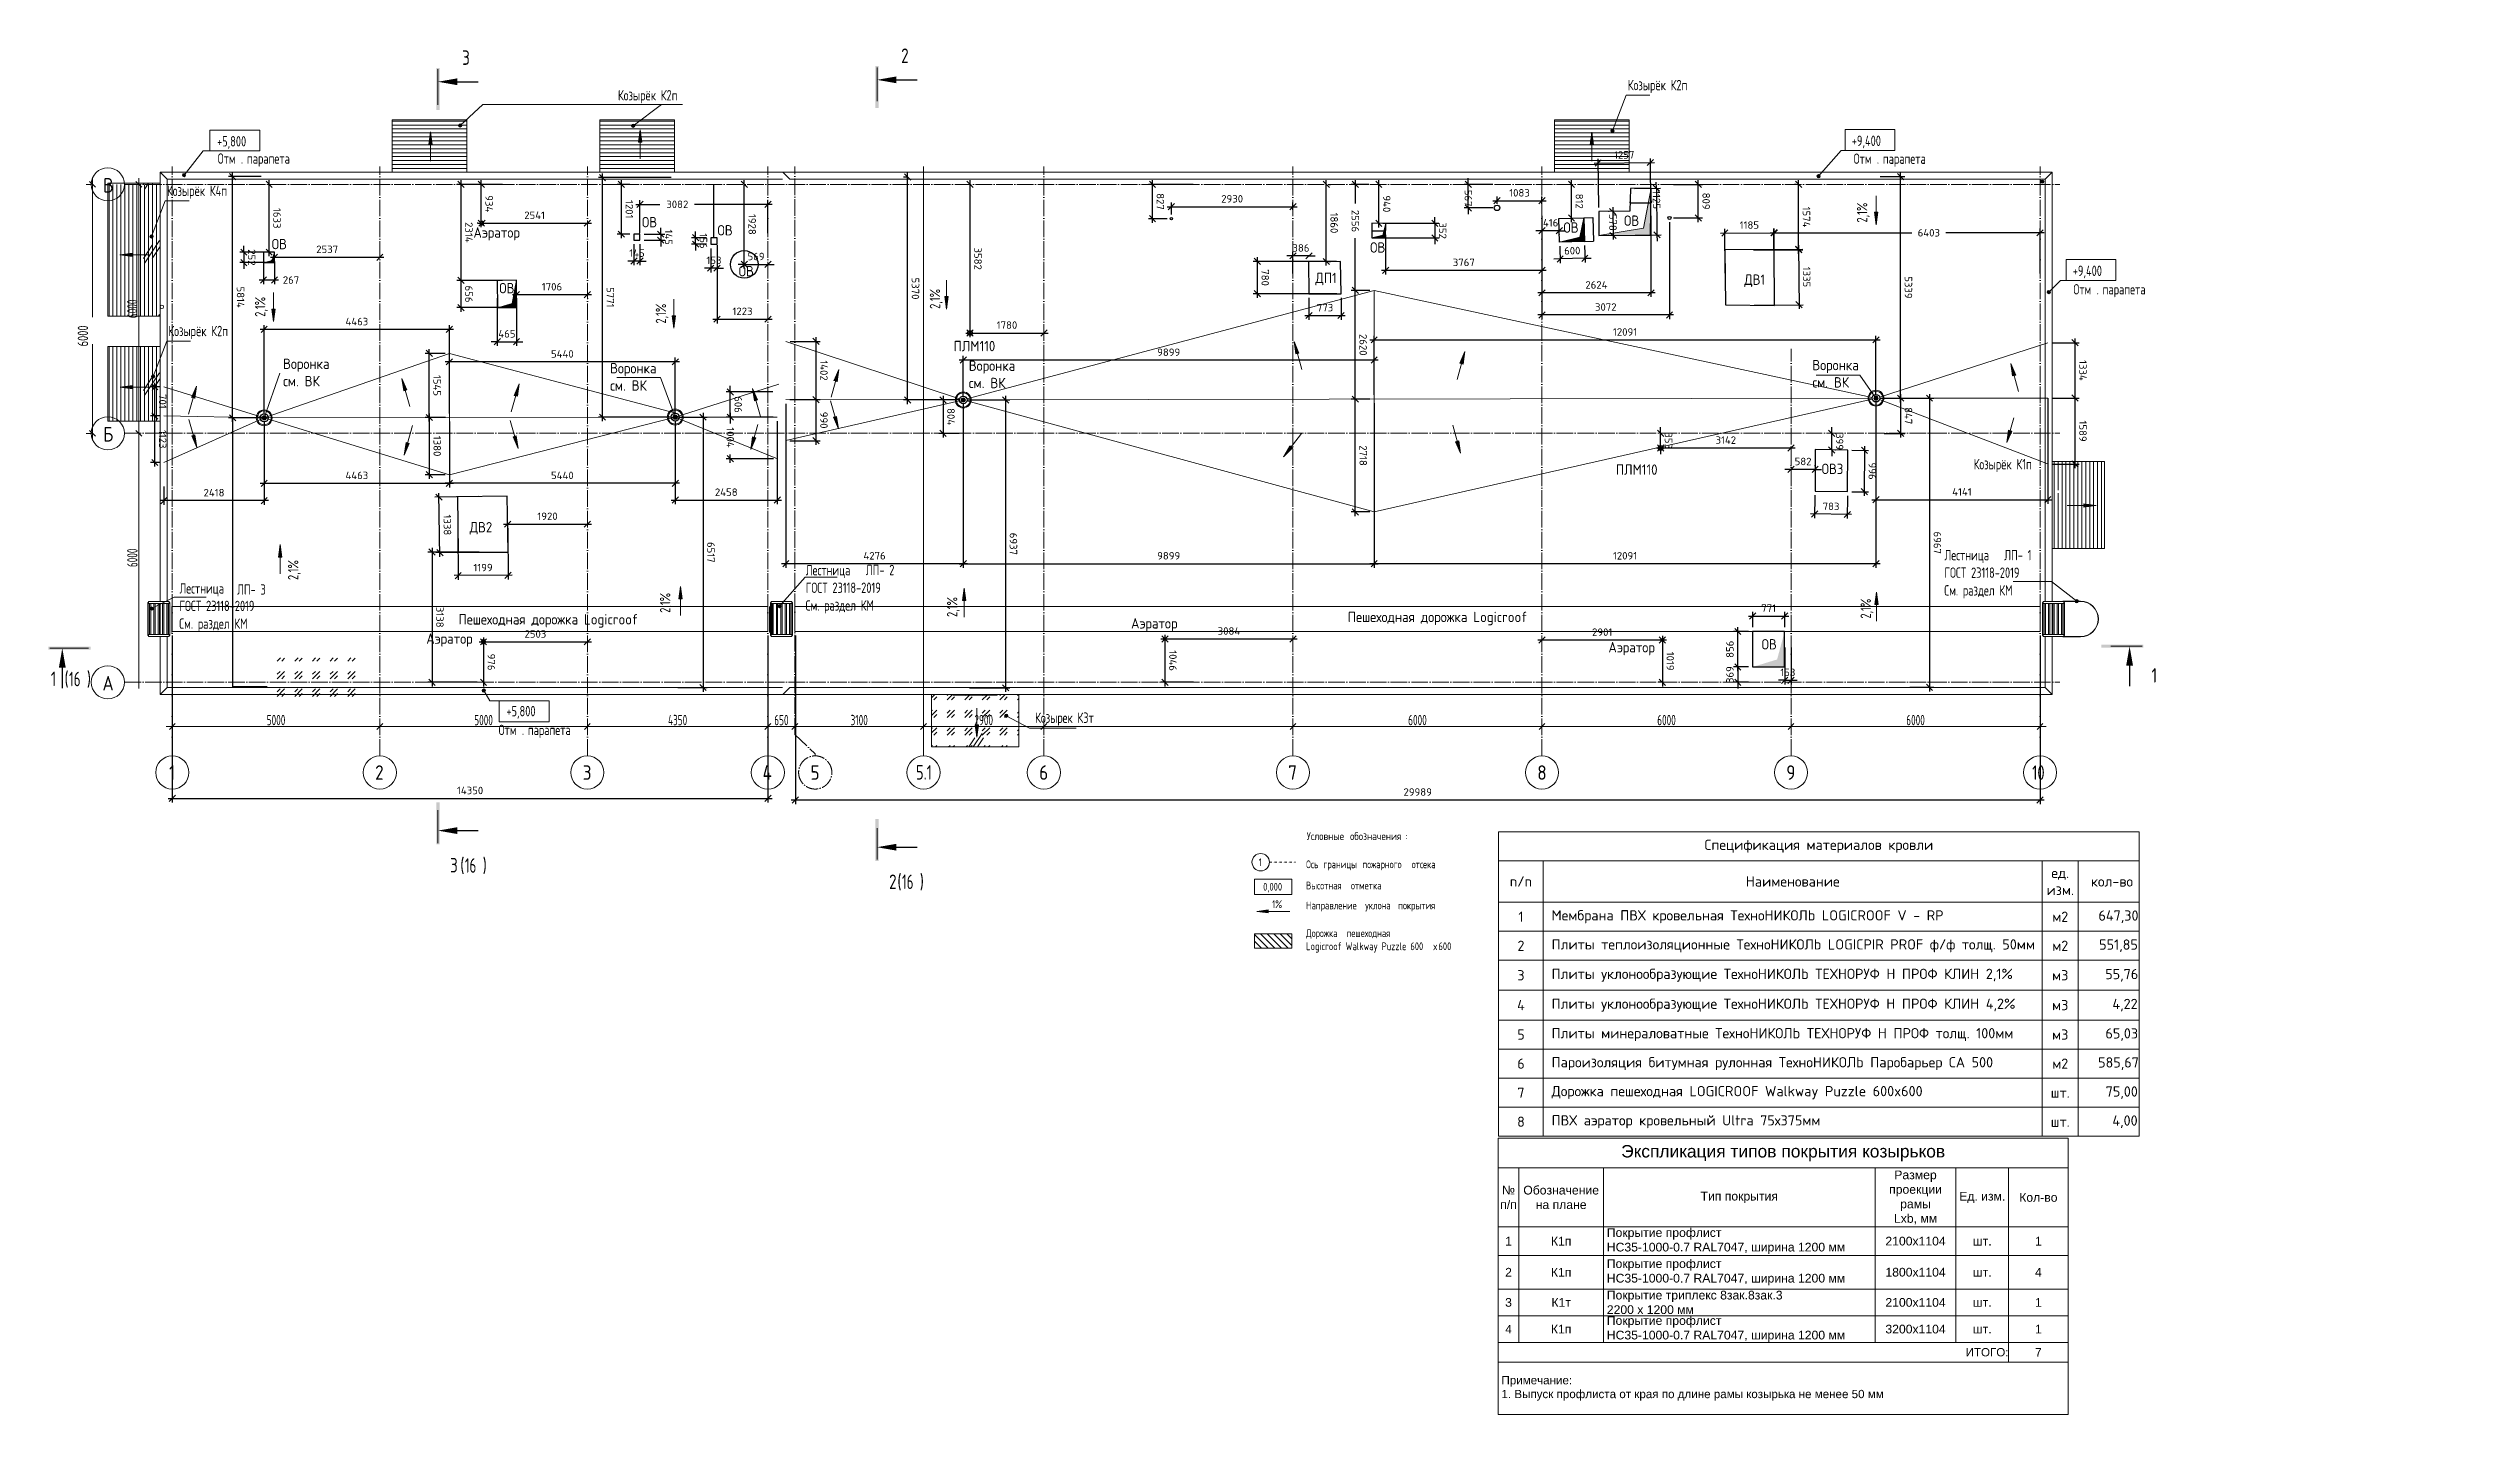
# Model space of a CAD drawing. Header units: millimetres. Extents: x -263990 to 193903, y -164417 to 240530.
# Drawn here: x -5937 to 52442, y -17732 to 15190 of the extents above; entities that cross this region are included whole.
import ezdxf

# ---------------------------------------------------------------- set-up
doc = ezdxf.new("R2010")
doc.units = ezdxf.units.MM
doc.header["$LTSCALE"] = 20
for name, pattern in [('_ШПТ__20_т__2_5__Линия сетки', [25, 20, -2.5, 0, -2.5]), ('_ШПТ__3_т__1_5_', [6, 3, -1.5, 0, -1.5]), ('CENTER', [20, 15, -1.7, 1.6, -1.7])]:
    doc.linetypes.add(name, pattern=pattern)
doc.layers.get('0').update_dxf_attribs({"lineweight": 0})
doc.layers.get('Defpoints').update_dxf_attribs({"color": 4})
doc.layers.add('S-WALL-PATT', color=181, linetype='Continuous')
for name, color, linetype, lineweight in [('Высотные отметки', 7, 'Continuous', 9), ('Линии', 7, 'Continuous', 9), ('Линии1', 7, 'Continuous', 30), ('Обобщенные модели', 7, 'Continuous', 18), ('Оси', 7, 'CENTER', 9), ('Оси_марки', 7, 'Continuous', 18), ('Размеры', 7, 'Continuous', 9), ('Разрезы', 7, 'Continuous', 9), ('Текстовые примечания', 7, 'Continuous', 9), ('Типовые аннотации', 7, 'Continuous', 9), ('Тонкие линии', 7, 'Continuous', 18), ('Уклоны в точках', 7, 'Continuous', 9), ('Элементы узлов', 7, 'Continuous', 18)]:
    doc.layers.add(name, color=color, linetype=linetype, lineweight=lineweight)
for name, color, linetype, lineweight, true_color in [('Оборудование', 7, 'Continuous', 18, 0x9f9fd0), ('Ограждение', 7, 'Continuous', 9, 0x408080), ('Окна', 7, 'Continuous', 9, 0x0080c0), ('Отлив', 7, 'Continuous', 9, 0x008080), ('Сантехнические приборы', 7, 'Continuous', 18, 0x0080c0)]:
    doc.layers.add(name, color=color, linetype=linetype, lineweight=lineweight, true_color=true_color)
doc.styles.add('DimNat', font='romans.shx', dxfattribs={"height": 180})
doc.styles.add('GOST 2.304 type A', font='isocpeur.ttf')
doc.styles.add('GOST Common', font='gost-common.ttf', dxfattribs={"width": 0.9, "height": 350})
doc.styles.add('GOST Common_1', font='gost-common.ttf', dxfattribs={"width": 0.8, "height": 350})
doc.styles.add('GOST Common_2', font='gost-common.ttf', dxfattribs={"width": 0.9, "height": 250})
doc.styles.add('GOST Common_3', font='gost-common.ttf', dxfattribs={"width": 0.9, "height": 125})
doc.styles.add('GOST Common_B', font='', dxfattribs={"width": 0.9, "height": 125})
doc.styles.add('ISOCPEUR', font='isocpeur.ttf', dxfattribs={"width": 0.9, "height": 250})
doc.styles.add('M_200', font='arial.ttf')
doc.styles.get('GOST Common_B').set_extended_font_data('GOST Common', bold=True)
doc.dimstyles.new('DimSpec', dxfattribs={"dimtxt": 1, "dimasz": 150, "dimexe": 100, "dimexo": 100, "dimgap": 100, "dimtad": 1, "dimdec": 0, "dimzin": 0, "dimtxsty": 'DimNat', "dimblk": 'OBLIQUE', "dimcen": 100, "dimdle": 100, "dimclrt": 10, "dimadec": 5, "dimazin": 0, "dimtfac": 1, "dimtdec": 0, "dimtix": 1, "dimtmove": 2, "dimatfit": 3, "dimldrblk": 'OBLIQUE', "dimfxl": 1, "dimtolj": 1, "dimtzin": 0, "dimarcsym": 0})
doc.dimstyles.new('ISO-25', dxfattribs={"dimtxt": 0.25, "dimasz": 0.1, "dimexe": 0.1, "dimexo": 0, "dimgap": 0.06, "dimtad": 1, "dimdec": 0, "dimlfac": 1000, "dimtxsty": 'GOST 2.304 type A', "dimblk": 'OBLIQUE', "dimcen": 2.5, "dimdle": 0.1, "dimadec": 0, "dimazin": 0, "dimtfac": 1, "dimtdec": 0, "dimtmove": 0, "dimatfit": 3, "dimfxl": 1, "dimarcsym": 0})
doc.dimstyles.get("Standard").update_dxf_attribs({"dimtxt": 0.18, "dimasz": 0.18, "dimexe": 0.18, "dimexo": 0.0625, "dimgap": 0.09, "dimtad": 0, "dimtih": 1, "dimtoh": 1, "dimdec": 4, "dimzin": 0, "dimdsep": 46, "dimtxsty": 'Standard', "dimcen": 0.09, "dimadec": 0, "dimazin": 0, "dimtfac": 1, "dimtdec": 4, "dimtofl": 0, "dimtmove": 0, "dimatfit": 3, "dimfxl": 1, "dimtolj": 1, "dimtzin": 0, "dimarcsym": 0})
doc.dimstyles.new('Основной_2_5_мм', dxfattribs={"dimscale": 304.8, "dimtxt": 251.428749, "dimasz": 0.463911, "dimexe": 0.492126, "dimexo": 0.492126, "dimgap": 0.098425, "dimtad": 1, "dimdec": 3, "dimrnd": 0.001, "dimdsep": 46, "dimtxsty": 'GOST Common_2', "dimblk1": 'OBLIQUE', "dimblk2": 'OBLIQUE', "dimsah": 1, "dimcen": 0.09, "dimdle": 0.492126, "dimazin": 2, "dimtfac": 1, "dimtdec": 4, "dimtix": 1, "dimtmove": 1, "dimatfit": 3, "dimfxl": 1, "dimtvp": 1, "dimtolj": 1, "dimtzin": 0, "dimlwd": 20, "dimlwe": 20, "dimarcsym": 2})
pattern_1 = [(90, (-2953.385, -85.85), (-95.25, 0), [])]
pattern_2 = [(180, (-2953.385, -85.85), (-7e-15, -95.25), [])]

msp = doc.modelspace()

# ---------------------------------------------------------------- texts
at = {"color": 7, "char_height": 250, "attachment_point": 1, "rotation": 359.999999995, "style": 'ISOCPEUR'}
for s, insert, width in [('ОВ', (8361.52318, 11128.39231), 1266.66625), ('ОВ', (32023.72963, 11164.01806), 1266.66625), ('ОВ', (-557.48096, 10600.5997), 1266.66625), ('Аэратор', (4302.2079, 10878.86938), 1266.66625), ('ОВ', (10182.19859, 10932.27747), 1266.66625), ('ОВ', (25906.72844, 10517.98033), 1266.66625), ('ОВ', (30563.65096, 10998.23422), 1266.66625), ('ОВ', (10692.74827, 9947.47024), 1266.66625), ('ОВ', (4923.85574, 9538.73809), 1266.66625), ('ДП1', (24587.55838, 9783.60295), 1266.66625), ('ДВ1', (34919.11317, 9742.48914), 1266.66625), ('Воронка см. ВК ', (-283.95867, 7714.89792), 1266.66625), ('Воронка см. ВК ', (7594.96759, 7608.05626), 1266.66625), ('ПЛМ110', (15868.87378, 8141.78186), 1266.66625), ('Воронка см. ВК ', (16237.35514, 7669.10835), 1266.66625), ('Воронка см. ВК ', (36560.70885, 7684.37154), 1266.66625), ('ПЛМ110', (31825.55781, 5165.20942), 1266.66625), ('ОВ3', (36785.1109, 5182.42878), 1266.66625), ('ДВ2', (4210.0971, 3776.43548), 1266.66625), ('Пешеходная дорожка Logicroof', (3940.47382, 1556.9474), 5564.9026945), ('Аэратор', (20146.10127, 1460.36323), 1266.66625), ('Пешеходная дорожка Logicroof', (25366.36802, 1614.16896), 5564.9026945), ('Аэратор', (3166.00301, 1091.60432), 1266.66625), ('Аэратор', (31646.92598, 883.21125), 1266.66625), ('ОВ', (35337.66999, 955.09728), 1266.66625)]:
    msp.add_mtext(s, dxfattribs=dict(at, insert=insert, width=width))
at = {"layer": 'Высотные отметки', "color": 7, "char_height": 250, "attachment_point": 1, "line_spacing_factor": 1.022761, "style": 'GOST Common_2'}
for s, insert, width in [('+5,800', (-1875.53306, 13076.83548), 1028.8225687), ('+9,400', (37509.99363, 13089.30707), 1055.9762435), ('+9,400', (42834.85885, 9956.29862), 1055.9762435), ('+9,400', (42834.85885, 9956.29862), 1055.9762435), ('+5,800', (5095.95861, -655.37806), 1028.8225687)]:
    msp.add_mtext(s, dxfattribs=dict(at, insert=insert, width=width))
at = {"layer": 'Оси', "color": 7, "char_height": 350, "attachment_point": 1, "style": 'GOST Common'}
for s, insert, width in [('\\fGOST Common|b0|i0|c204|p34|;\\W.9;В', (-4620.35131, 12066.73614), 310.2530625), ('\\fGOST Common|b0|i0|c204|p34|;\\W.9;Б', (-4620.35131, 6066.73614), 310.2530625), ('\\fGOST Common|b0|i0|c204|p34|;\\W.9;А', (-4635.20131, 66.73614), 346.329), ('\\fGOST Common|b0|i0|c204|p34|;\\W.9;1', (-3031.61583, -2086.10038), 187.594875), ('\\fGOST Common|b0|i0|c204|p34|;\\W.9;2', (1932.83417, -2086.10038), 274.177125), ('\\fGOST Common|b0|i0|c204|p34|;\\W.9;3', (6935.53418, -2086.10038), 266.9619375), ('\\fGOST Common|b0|i0|c204|p34|;\\W.9;4', (11267.98418, -2086.10038), 310.2530625), ('5.1', (14963.83417, -2081.10038), 274.177125), ('\\fGOST Common|b0|i0|c204|p34|;\\W.9;6', (17932.83417, -2086.10038), 274.177125), ('\\fGOST Common|b0|i0|c204|p34|;\\W.9;7', (23932.83417, -2086.10038), 274.177125), ('\\fGOST Common|b0|i0|c204|p34|;\\W.9;8', (29932.83418, -2086.10038), 274.177125), ('\\fGOST Common|b0|i0|c204|p34|;\\W.9;9', (35932.83417, -2086.10038), 274.177125), ('10', (41855.43417, -2086.10038), 461.772)]:
    msp.add_mtext(s, dxfattribs=dict(at, insert=insert, width=width))
at = {"layer": 'Оси', "color": 7, "lineweight": 20, "insert": (12423.26116, -2086.10038), "char_height": 350, "width": 274.177125, "attachment_point": 1, "style": 'GOST Common'}
msp.add_mtext('\\fGOST Common|b0|i0|c204|p34|;\\W.9;5', dxfattribs=at)
at = {"layer": 'Размеры', "color": 7, "lineweight": 20, "char_height": 250, "width": 7627.6246254, "attachment_point": 1, "rotation": 89.999999995, "line_spacing_factor": 1.022761, "style": 'GOST Common_2'}
for insert in [(37633.32401, 10994.77074), (15297.27498, 8914.54017), (-961.6556, 8722.8296), (8694.59537, 8558.49005), (-165.44238, 2379.59896), (8795.86089, 1589.20272), (15710.19171, 1488.54557), (37721.7426, 1450.26323)]:
    msp.add_mtext('2,1%', dxfattribs=dict(at, insert=insert))
at = {"layer": 'Размеры', "color": 7, "lineweight": 20, "char_height": 250, "width": 756.8431497, "attachment_point": 5, "rotation": 90, "style": 'GOST Common_1'}
for insert in [(-3916.10607, 8914.14923), (-3916.10607, 2914.14923)]:
    msp.add_mtext('\\A1;6000', dxfattribs=dict(at, insert=insert))
at = {"layer": 'Размеры', "color": 7, "lineweight": 20, "char_height": 250, "attachment_point": 5, "style": 'GOST Common_1'}
for s, insert, width in [('\\A1;5000', (-453.38516, -995.58629), 756.8431497), ('\\A1;5000', (4546.61484, -995.58629), 756.8431497), ('\\A1;4350', (9221.61484, -995.58629), 782.4121751), ('\\A1;650', (11721.61484, -995.58629), 567.6323623), ('\\A1;3100', (13596.61484, -995.58629), 756.8431497), ('\\A1;2900', (16596.61484, -995.58629), 756.8431497), ('\\A1;6000', (27046.61484, -995.58629), 756.8431497), ('\\A1;6000', (33046.61484, -995.58629), 756.8431497), ('\\A1;6000', (39046.61484, -995.58629), 756.8431497)]:
    msp.add_mtext(s, dxfattribs=dict(at, insert=insert, width=width))
at = {"layer": 'Разрезы', "color": 7, "char_height": 350, "attachment_point": 1, "style": 'GOST Common_1'}
for s, insert, width in [('\\fGOST Common|b0|i0|c204|p34|;\\W.8;2', (14606.01525, 15189.52226), 243.713), ('\\fGOST Common|b0|i0|c204|p34|;\\W.8;3', (4028.41525, 15143.30692), 237.2995), ('\\fGOST Common|b0|i0|c204|p34|;\\W.8;3', (4028.41525, 15143.30692), 237.2995), ('\\fGOST Common|b0|i0|c204|p34|;\\W.8;1', (-5881.86565, 174.05629), 166.751), ('\\fGOST Common|b0|i0|c204|p34|;\\W.8;(', (-5550.78448, 167.79244), 134.6835), ('16', (-5439.65948, 167.79244), 519.4935), ('\\fGOST Common|b0|i0|c204|p34|;\\W.8;)', (-5011.03448, 167.79244), 134.6835), ('\\fGOST Common|b0|i0|c204|p34|;\\W.8;1', (44733.80989, 256.45506), 166.751), ('\\fGOST Common|b0|i0|c204|p34|;\\W.8;3', (3738.01441, -4317.56409), 237.2995), ('\\fGOST Common|b0|i0|c204|p34|;\\W.8;(', (3984.82277, -4324.76674), 134.6835), ('16', (4095.94777, -4324.76674), 519.4935), ('\\fGOST Common|b0|i0|c204|p34|;\\W.8;)', (4524.57277, -4324.76674), 134.6835), ('\\fGOST Common|b0|i0|c204|p34|;\\W.8;2', (14315.21441, -4717.56409), 243.713), ('\\fGOST Common|b0|i0|c204|p34|;\\W.8;(', (14516.29775, -4717.56409), 134.6835), ('16', (14627.42275, -4717.56409), 519.4935), ('\\fGOST Common|b0|i0|c204|p34|;\\W.8;)', (15056.04775, -4717.56409), 134.6835)]:
    msp.add_mtext(s, dxfattribs=dict(at, insert=insert, width=width))
at = {"layer": 'Текстовые примечания', "color": 7, "attachment_point": 1}
for s, insert, char_height, width, style in [('Козырёк К2п', (7783.22666, 14185.90226), 250, 2669.6209583, 'GOST Common_2'), ('Козырёк К2п', (7783.22666, 14185.90226), 250, 2669.6209583, 'GOST Common_2'), ('Козырёк К2п', (32113.43291, 14431.60971), 250, 2669.6209583, 'GOST Common_2'), ('Отм', (-1858.37736, 12660.8436), 250, 678.227625, 'GOST Common_2'), ('. ', (-1298.78361, 12660.8436), 250, 173.1645, 'GOST Common_2'), ('парапета', (-1155.90861, 12660.8436), 250, 1673.9235, 'GOST Common_2'), ('Отм', (37556.20899, 12658.03353), 250, 678.227625, 'GOST Common_2'), ('. ', (38115.80274, 12658.03353), 250, 173.1645, 'GOST Common_2'), ('парапета', (38258.67774, 12658.03353), 250, 1673.9235, 'GOST Common_2'), ('Козырёк К4п', (-3081.82694, 11884.63686), 250, 2669.6209583, 'GOST Common_2'), ('Отм', (42851.2018, 9510.06967), 250, 678.227625, 'GOST Common_2'), ('Отм', (42851.2018, 9510.06967), 250, 678.227625, 'GOST Common_2'), ('парапета', (43553.67055, 9510.06967), 250, 1673.9235, 'GOST Common_2'), ('парапета', (43553.67055, 9510.06967), 250, 1673.9235, 'GOST Common_2'), ('. ', (43410.79555, 9510.06967), 250, 173.1645, 'GOST Common_2'), ('. ', (43410.79555, 9510.06967), 250, 173.1645, 'GOST Common_2'), ('Козырёк К2п', (-3046.98329, 8505.54353), 250, 2669.6209583, 'GOST Common_2'), ('Козырёк К1п', (40446.05497, 5295.07641), 250, 1644.159596, 'GOST Common_2'), ('Лестница', (39742.56507, 3104.85645), 250, 1652.2779375, 'GOST Common_2'), ('ЛП- 1', (41183.22132, 3104.85645), 250, 2619.1130625, 'GOST Common_2'), ('Лестница', (12308.71239, 2741.56696), 250, 1652.2779375, 'GOST Common_2'), ('ЛП- 2', (13756.23419, 2745.96857), 250, 2619.1130625, 'GOST Common_2'), ('ГОСТ 23118-2019', (39742.56507, 2681.52312), 250, 2264.5833578, 'GOST Common_2'), ('Лестница', (-2782.24158, 2303.00538), 250, 1652.2779375, 'GOST Common_2'), ('ГОСТ 23118-2019', (-2782.24158, 1879.67204), 250, 2264.5833578, 'GOST Common_2'), ('ЛП- 3', (-1392.61538, 2276.94827), 250, 2619.1130625, 'GOST Common_2'), ('См. раздел КМ', (12303.794, 1891.59302), 250, 2264.5833578, 'GOST Common_2'), ('ГОСТ 23118-2019', (12308.71239, 2318.23363), 250, 2264.5833578, 'GOST Common_2'), ('См. раздел КМ', (39737.64669, 2254.88251), 250, 2264.5833578, 'GOST Common_2'), ('См. раздел КМ', (-2787.15996, 1453.03144), 250, 2264.5833578, 'GOST Common_2'), ('Отм', (4909.40883, -1108.42369), 250, 678.227625, 'GOST Common_2'), ('Козырек К3т', (17835.33378, -814.23479), 250, 1979.2043592, 'GOST Common_2'), ('. ', (5469.00258, -1108.42369), 250, 173.1645, 'GOST Common_2'), ('парапета', (5611.87758, -1108.42369), 250, 1673.9235, 'GOST Common_2'), ('Условные', (24379.08559, -3699.32223), 187.5, 1190.5059375, 'GOST Common_B'), ('обозначения', (25423.85903, -3699.32223), 187.5, 1623.4171875, 'GOST Common_B'), ('\\fGOST Common|b1|i0|c204|p34|;\\W.9;:', (26763.31216, -3699.32223), 187.5, 64.9366875, 'GOST Common_B'), ('Ось', (24363.19988, -4378.7666), 187.5, 432.91125, 'GOST Common_3'), ('границы', (24778.43035, -4378.7666), 187.5, 1071.4553438, 'GOST Common_3'), ('пожарного', (25720.51238, -4378.7666), 187.5, 1369.0818281, 'GOST Common_3'), ('отсека', (26908.16082, -4378.7666), 187.5, 909.113625, 'GOST Common_3'), ('0,000', (23328.5848, -4918.7666), 187.5, 654.7782656, 'GOST Common_3'), ('Высотная', (24363.19988, -4888.7666), 187.5, 1239.2084531, 'GOST Common_3'), ('отметка', (25443.69207, -4888.7666), 187.5, 1130.9806406, 'GOST Common_3'), ('1%', (23546.0848, -5338.7666), 187.5, 330.0948281, 'GOST Common_3'), ('Направление', (24363.19988, -5368.7666), 187.5, 1655.8855312, 'GOST Common_3'), ('уклона', (25787.48503, -5368.7666), 187.5, 892.8794531, 'GOST Common_3'), ('покрытия', (26582.22722, -5368.7666), 187.5, 1222.9742813, 'GOST Common_3'), ('Дорожка', (24363.19988, -6036.2109), 187.5, 1114.7464688, 'GOST Common_3'), ('Logicroof Walkway Puzzle 600', (24363.19988, -6353.7109), 187.5, 3717.6253594, 'GOST Common_3'), ('пешеходная', (25341.00066, -6036.2109), 187.5, 1515.189375, 'GOST Common_3'), ('\\fGOST Common|b0|i0|c204|p34|;\\W.9;х', (27430.54753, -6353.7109), 187.5, 146.1075469, 'GOST Common_3'), ('600 ', (27551.09832, -6353.7109), 187.5, 508.6707187, 'GOST Common_3')]:
    msp.add_mtext(s, dxfattribs=dict(at, insert=insert, char_height=char_height, width=width, style=style))
at = {"layer": 'Текстовые примечания', "attachment_point": 1}
for s, insert, char_height, width, style in [('\\fISOCPEUR|b0|i0|c204|p34|;\\W.9; ', (13442.70435, 14280.77863), 250, 165.9493125, 'ISOCPEUR'), ('\\fGOST Common|b0|i0|c204|p34|;\\W.9; ', (36748.47283, 14309.67314), 250, 93.7974375, 'GOST Common_2'), ('\\fGOST Common|b0|i0|c204|p34|;\\W.9; ', (4328.77528, 7620.70172), 250, 93.7974375, 'GOST Common_2'), ('\\fGOST Common|b0|i0|c204|p34|;\\W.9; ', (21068.94374, 7740.70172), 250, 93.7974375, 'GOST Common_2'), ('\\fGOST Common|b0|i0|c204|p34|;\\W.9; ', (39153.79749, 7770.89144), 250, 93.7974375, 'GOST Common_2'), ('\\fGOST Common|b0|i0|c204|p34|;\\W.9; ', (10897.66197, 5816.71132), 250, 93.7974375, 'GOST Common_2'), ('\\fGOST Common|b0|i0|c204|p34|;\\W.9; ', (41717.06387, 5329.16949), 250, 93.7974375, 'GOST Common_2'), ('\\fGOST Common|b1|i0|c204|p34|;\\W.9; ', (51449.87127, 3573.30864), 125, 50.5063125, 'GOST Common_B'), ('\\fGOST Common|b0|i0|c204|p34|;\\W.9; ', (51022.56204, 3120.34573), 125, 46.8987188, 'GOST Common_3'), ('\\fGOST Common|b0|i0|c204|p34|;\\W.9; ', (51650.61673, 3120.34573), 125, 46.8987187, 'GOST Common_3'), ('\\fGOST Common|b0|i0|c204|p34|;\\W.9; ', (52442.38236, 3120.34573), 125, 46.8987188, 'GOST Common_3'), ('\\fGOST Common|b0|i0|c204|p34|;\\W.9; ', (2235.836, 2859.28842), 250, 93.7974375, 'GOST Common_2'), ('\\fGOST Common|b0|i0|c204|p34|;\\W.9; ', (4474.211, 2859.28842), 250, 93.7974375, 'GOST Common_2'), ('\\fGOST Common|b0|i0|c204|p34|;\\W.9; ', (17382.67008, 2859.28842), 250, 93.7974375, 'GOST Common_2'), ('\\fGOST Common|b0|i0|c204|p34|;\\W.9; ', (19621.04508, 2859.28842), 250, 93.7974375, 'GOST Common_2'), ('\\fGOST Common|b0|i0|c204|p34|;\\W.9; ', (41931.37637, 2752.16628), 250, 93.7974375, 'GOST Common_2'), ('\\fGOST Common|b0|i0|c204|p34|;\\W.9; ', (51466.06986, 2780.34573), 125, 46.8987188, 'GOST Common_3'), ('\\fGOST Common|b0|i0|c204|p34|;\\W.9; ', (51695.26517, 2460.34573), 125, 46.8987187, 'GOST Common_3'), ('\\fGOST Common|b0|i0|c204|p34|;\\W.9; ', (52225.09329, 2460.34573), 125, 46.8987187, 'GOST Common_3'), ('\\fGOST Common|b0|i0|c204|p34|;\\W.9; ', (51397.60892, 2015.38287), 125, 46.8987187, 'GOST Common_3'), ('\\fGOST Common|b0|i0|c204|p34|;\\W.9; ', (22925.03253, -782.57292), 250, 93.7974375, 'GOST Common_2')]:
    msp.add_mtext(s, dxfattribs=dict(at, insert=insert, char_height=char_height, width=width, style=style))
at = {"layer": 'Текстовые примечания', "color": 3, "insert": (23218.46033, -4330.61153), "char_height": 187.5, "width": 102.8164219, "attachment_point": 1, "style": 'GOST Common_3'}
msp.add_mtext('\\fGOST Common|b0|i0|c204|p34|;\\W.9;1', dxfattribs=at)

# ---------------------------------------------------------------- blocks, each defined once
blk = doc.blocks.new('*T245')
at = {"linetype": 'ByBlock', "lineweight": -2, "transparency": 16777216}
for p, q in [((0, 0), (15432, 0)), ((0, 0), (0, -7340)), ((15432, 0), (15432, -7340)), ((0, -700), (15432, -700)), ((1076, -700), (1076, -7340)), ((13095, -700), (13095, -7340)), ((13967, -700), (13967, -7340)), ((0, -1700), (15432, -1700)), ((0, -2400), (15432, -2400)), ((0, -3100), (15432, -3100)), ((0, -3820), (15432, -3820)), ((0, -4540), (15432, -4540)), ((0, -5240), (15432, -5240)), ((0, -5940), (15432, -5940)), ((0, -6640), (15432, -6640)), ((0, -7340), (15432, -7340))]:
    blk.add_line(p, q, dxfattribs=at)
at = {"color": 0, "transparency": 16777216}
for s, insert, char_height, width, attachment_point in [('{\\fISOCPEUR|b0|i0|c0;Спецификация материалов кровли', (7716, -350), 246.94, 15419.78, 5), ('{\\fISOCPEUR|b0|i0|c0;n/n', (538, -1200), 246.94, 1064.33, 5), ('{\\fISOCPEUR|b0|i0|c0;Наименование', (7086, -1200), 246.94, 12006.44, 5), ('{\\fISOCPEUR|b0|i0|c0;ед. изм.', (13531, -1200), 246.94, 860, 5), ('{\\fISOCPEUR|b0|i0|c0; кол-во ', (14699, -1200), 246.94, 1453, 5), ('{\\fISOCPEUR|b0|i0|c0;1', (538, -2050), 246.94, 1064.33, 5), ('{\\fISOCPEUR|b0|i0|c0;Мембрана ПВХ кровельная ТехноНИКОЛЬ LOGICROOF V - RP', (1276, -2050), 246.94, 11618.44, 4), ('{\\fISOCPEUR|b0|i0|c0;м2', (13531, -2050), 246.94, 860, 5), ('{\\fISOCPEUR|b0|i0|c0;   647,30 ', (14699, -2050), 246.94, 1453, 5), ('{\\fISOCPEUR|b0|i0|c0;2', (538, -2750), 246.94, 1064.33, 5), ('{\\fISOCPEUR|b0|i0|c0;Плиты теплоизоляционные ТехноНИКОЛЬ LOGICPIR PROF ф/ф толщ. 50мм', (1276, -2750), 246.94, 11618.44, 4), ('{\\fISOCPEUR|b0|i0|c0;м2', (13531, -2750), 246.94, 860, 5), ('{\\fISOCPEUR|b0|i0|c0;   551,85 ', (14699, -2750), 246.94, 1453, 5), ('{\\fISOCPEUR|b0|i0|c0;3', (538, -3460), 246.94, 1064.33, 5), ('{\\fISOCPEUR|b0|i0|c204|p34;Плиты уклонообразующие ТехноНИКОЛЬ ТЕХНОРУФ Н ПРОФ КЛИН \\fISOCPEUR|b0|i0|c0|p34;2,1% }', (1276, -3460), 246.944, 11618.44, 4), ('{\\fISOCPEUR|b0|i0|c0;м3', (13531, -3460), 246.94, 860, 5), ('{\\fISOCPEUR|b0|i0|c0;    55,76 ', (14699, -3460), 246.94, 1453, 5), ('{\\fISOCPEUR|b0|i0|c0;4', (538, -4180), 246.94, 1064.33, 5), ('{\\fISOCPEUR|b0|i0|c0;Плиты уклонообразующие ТехноНИКОЛЬ ТЕХНОРУФ Н ПРОФ КЛИН 4,2% ', (1276, -4180), 246.94, 11618.44, 4), ('{\\fISOCPEUR|b0|i0|c0;м3', (13531, -4180), 246.94, 860, 5), ('{\\fISOCPEUR|b0|i0|c0;     4,22 ', (14699, -4180), 246.94, 1453, 5), ('{\\fISOCPEUR|b0|i0|c0;5', (538, -4890), 246.94, 1064.33, 5), ('{\\fISOCPEUR|b0|i0|c0;Плиты минераловатные ТехноНИКОЛЬ ТЕХНОРУФ Н ПРОФ толщ. 100мм', (1276, -4890), 246.94, 11618.44, 4), ('{\\fISOCPEUR|b0|i0|c0;м3', (13531, -4890), 246.94, 860, 5), ('{\\fISOCPEUR|b0|i0|c0;    65,03 ', (14699, -4890), 246.94, 1453, 5), ('{\\fISOCPEUR|b0|i0|c0;6', (538, -5590), 246.94, 1064.33, 5), ('{\\fISOCPEUR|b0|i0|c0;Пароизоляция битумная рулонная ТехноНИКОЛЬ Паробарьер СА 500', (1276, -5590), 246.94, 11618.44, 4), ('{\\fISOCPEUR|b0|i0|c0;м2', (13531, -5590), 246.94, 860, 5), ('{\\fISOCPEUR|b0|i0|c0;   585,67 ', (14699, -5590), 246.94, 1453, 5), ('{\\fISOCPEUR|b0|i0|c0;7', (538, -6290), 246.94, 1064.33, 5), ('{\\fISOCPEUR|b0|i0|c0;Дорожка пешеходная LOGICROOF Walkway Puzzle 600x600', (1276, -6290), 246.94, 11618.44, 4), ('{\\fISOCPEUR|b0|i0|c0;шт.', (13531, -6290), 246.94, 860, 5), ('{\\fISOCPEUR|b0|i0|c0;    75,00 ', (14699, -6290), 246.94, 1453, 5), ('{\\fISOCPEUR|b0|i0|c0;8', (538, -6990), 246.94, 1064.33, 5), ('{\\fISOCPEUR|b0|i0|c0;ПВХ аэратор кровельный Ultra 75х375мм', (1276, -6990), 246.94, 11618.44, 4), ('{\\fISOCPEUR|b0|i0|c0;шт.', (13531, -6990), 246.94, 860, 5), ('{\\fISOCPEUR|b0|i0|c0|p34;     \\fISOCPEUR|b0|i0|c204|p34;4\\fISOCPEUR|b0|i0|c0|p34;,00 }', (14699, -6990), 246.94, 1453, 5)]:
    blk.add_mtext(s, dxfattribs=dict(at, insert=insert, char_height=char_height, width=width, attachment_point=attachment_point))
blk = doc.blocks.new('Ось сетки - Круг_Ø8 мм-6577-_О__L1_0_000_')
at = {"layer": 'Оси_марки', "lineweight": 20}
for start, end in [(360, 180), (180, 360)]:
    blk.add_arc((0, 0), 4, start, end, dxfattribs=at)
blk = doc.blocks.new('_Oblique')
at = {"color": 0, "linetype": 'ByBlock', "lineweight": -2}
blk.add_line((-0.5, -0.5), (0.5, 0.5), dxfattribs=at)
blk = doc.blocks.new('109_Водосточная воронка - Радиус 70-1083720-_О__R_8_390_')
at = {"layer": 'Сантехнические приборы', "color": 7}
for radius in [191, 170, 50.8]:
    blk.add_circle((0, 0), radius, dxfattribs=at)
blk = doc.blocks.new('*D278')
at = {"layer": 'Defpoints', "color": 0, "transparency": 16777216}
for p in [(24047, 11376), (24047, 11204), (21117, 11087, 29252)]:
    blk.add_point(p, dxfattribs=at)
at = {"layer": 'Размеры', "color": 0, "lineweight": -2, "transparency": 16777216}
for p, q in [((21017, 11376), (24147, 11376)), ((21117, 11187), (21117, 11476)), ((24047, 11304), (24047, 11476))]:
    blk.add_line(p, q, dxfattribs=at)
at = {"layer": 'Размеры', "color": 0, "lineweight": -2, "transparency": 16777216, "xscale": 150, "yscale": 150, "zscale": 150, "rotation": 180}
blk.add_blockref('_Oblique', (21117, 11376), dxfattribs=at)
at = {"layer": 'Размеры', "color": 0, "lineweight": -2, "transparency": 16777216, "xscale": 150, "yscale": 150, "zscale": 150}
blk.add_blockref('_Oblique', (24047, 11376), dxfattribs=at)
at = {"layer": 'Размеры', "color": 7, "lineweight": 20, "transparency": 16777216, "insert": (22582, 11566), "char_height": 180, "attachment_point": 5, "style": 'DimNat'}
blk.add_mtext('\\A1;2930', dxfattribs=at)
blk = doc.blocks.new('*D279')
at = {"layer": 'Defpoints', "color": 0, "transparency": 16777216}
for p in [(20663, 11914), (21739, 11914), (21117, 11087, 29252)]:
    blk.add_point(p, dxfattribs=at)
at = {"layer": 'Размеры', "color": 0, "lineweight": -2, "transparency": 16777216}
for p, q in [((21639, 11914), (20563, 11914)), ((20663, 10987), (20663, 12014)), ((21017, 11087), (20563, 11087))]:
    blk.add_line(p, q, dxfattribs=at)
at = {"layer": 'Размеры', "color": 0, "lineweight": -2, "transparency": 16777216, "xscale": 150, "yscale": 150, "zscale": 150}
for p, rotation in [((20663, 11914), 90), ((20663, 11087), 270)]:
    blk.add_blockref('_Oblique', p, dxfattribs=dict(at, rotation=rotation))
at = {"layer": 'Размеры', "color": 7, "lineweight": 20, "transparency": 16777216, "insert": (20853, 11501), "char_height": 180, "attachment_point": 5, "rotation": 270, "style": 'DimNat'}
blk.add_mtext('\\A1;827', dxfattribs=at)
blk = doc.blocks.new('*D280')
at = {"layer": 'Defpoints', "color": 0, "transparency": 16777216}
for p in [(28964, 11347, 29275), (30047, 11520), (30047, 11347)]:
    blk.add_point(p, dxfattribs=at)
at = {"layer": 'Размеры', "color": 0, "lineweight": -2, "transparency": 16777216}
for p, q in [((28864, 11520), (30147, 11520)), ((28964, 11447), (28964, 11620)), ((30047, 11447), (30047, 11620))]:
    blk.add_line(p, q, dxfattribs=at)
at = {"layer": 'Размеры', "color": 0, "lineweight": -2, "transparency": 16777216, "xscale": 150, "yscale": 150, "zscale": 150, "rotation": 180}
blk.add_blockref('_Oblique', (28964, 11520), dxfattribs=at)
at = {"layer": 'Размеры', "color": 0, "lineweight": -2, "transparency": 16777216, "xscale": 150, "yscale": 150, "zscale": 150}
blk.add_blockref('_Oblique', (30047, 11520), dxfattribs=at)
at = {"layer": 'Размеры', "color": 7, "lineweight": 20, "transparency": 16777216, "insert": (29505, 11710), "char_height": 180, "attachment_point": 5, "style": 'DimNat'}
blk.add_mtext('\\A1;1083', dxfattribs=at)
blk = doc.blocks.new('*D281')
at = {"layer": 'Defpoints', "color": 0, "transparency": 16777216}
for p in [(28271, 11914), (28964, 11914), (28964, 11347)]:
    blk.add_point(p, dxfattribs=at)
at = {"layer": 'Размеры', "color": 0, "lineweight": -2, "transparency": 16777216}
for p, q in [((28864, 11914), (28171, 11914)), ((28271, 11914), (28271, 12064)), ((28271, 11347), (28271, 11914)), ((28864, 11347), (28171, 11347)), ((28271, 11347), (28271, 11197))]:
    blk.add_line(p, q, dxfattribs=at)
at = {"layer": 'Размеры', "color": 0, "lineweight": -2, "transparency": 16777216, "xscale": 150, "yscale": 150, "zscale": 150}
for p, rotation in [((28271, 11914), 270), ((28271, 11347), 90)]:
    blk.add_blockref('_Oblique', p, dxfattribs=dict(at, rotation=rotation))
at = {"layer": 'Размеры', "color": 7, "lineweight": 20, "transparency": 16777216, "insert": (28271, 11581), "char_height": 180, "attachment_point": 5, "rotation": 270, "style": 'DimNat'}
blk.add_mtext('\\A1;567', dxfattribs=at)
blk = doc.blocks.new('*D282')
at = {"layer": 'Defpoints', "color": 0, "transparency": 16777216}
for p in [(33119, 11914), (33812, 11914), (33119, 11105, 29260)]:
    blk.add_point(p, dxfattribs=at)
at = {"layer": 'Размеры', "color": 0, "lineweight": -2, "transparency": 16777216}
for p, q in [((33219, 11914), (33912, 11914)), ((33812, 11005), (33812, 12014)), ((33219, 11105), (33912, 11105))]:
    blk.add_line(p, q, dxfattribs=at)
at = {"layer": 'Размеры', "color": 0, "lineweight": -2, "transparency": 16777216, "xscale": 150, "yscale": 150, "zscale": 150}
for p, rotation in [((33812, 11914), 90), ((33812, 11105), 270)]:
    blk.add_blockref('_Oblique', p, dxfattribs=dict(at, rotation=rotation))
at = {"layer": 'Размеры', "color": 7, "lineweight": 20, "transparency": 16777216, "insert": (34002, 11510), "char_height": 180, "attachment_point": 5, "rotation": 270, "style": 'DimNat'}
blk.add_mtext('\\A1;809', dxfattribs=at)
blk = doc.blocks.new('*D283')
at = {"layer": 'Defpoints', "color": 0, "transparency": 16777216}
for p in [(30047, 11105, 0), (33119, 11105, 29260), (30047, 8767)]:
    blk.add_point(p, dxfattribs=at)
at = {"layer": 'Размеры', "color": 0, "lineweight": -2, "transparency": 16777216}
for p, q in [((30047, 11005), (30047, 8667)), ((33119, 11005), (33119, 8667)), ((33219, 8767), (29947, 8767))]:
    blk.add_line(p, q, dxfattribs=at)
at = {"layer": 'Размеры', "color": 0, "lineweight": -2, "transparency": 16777216, "xscale": 150, "yscale": 150, "zscale": 150, "rotation": 180}
blk.add_blockref('_Oblique', (30047, 8767), dxfattribs=at)
at = {"layer": 'Размеры', "color": 0, "lineweight": -2, "transparency": 16777216, "xscale": 150, "yscale": 150, "zscale": 150}
blk.add_blockref('_Oblique', (33119, 8767), dxfattribs=at)
at = {"layer": 'Размеры', "color": 7, "lineweight": 20, "transparency": 16777216, "insert": (31583, 8957), "char_height": 180, "attachment_point": 5, "style": 'DimNat'}
blk.add_mtext('\\A1;3072', dxfattribs=at)
blk = doc.blocks.new('*D284')
at = {"layer": 'Defpoints', "color": 0, "transparency": 16777216}
for p in [(30047, 10808), (30047, 10798), (30463, 10808)]:
    blk.add_point(p, dxfattribs=at)
at = {"layer": 'Размеры', "color": 0, "lineweight": -2, "transparency": 16777216}
for p, q in [((30047, 10798), (29897, 10798)), ((30463, 10798), (30047, 10798)), ((30047, 10708), (30047, 10698)), ((30463, 10798), (30613, 10798)), ((30463, 10708), (30463, 10698))]:
    blk.add_line(p, q, dxfattribs=at)
at = {"layer": 'Размеры', "color": 0, "lineweight": -2, "transparency": 16777216, "xscale": 150, "yscale": 150, "zscale": 150}
blk.add_blockref('_Oblique', (30047, 10798), dxfattribs=at)
at = {"layer": 'Размеры', "color": 0, "lineweight": -2, "transparency": 16777216, "xscale": 150, "yscale": 150, "zscale": 150, "rotation": 180}
blk.add_blockref('_Oblique', (30463, 10798), dxfattribs=at)
at = {"layer": 'Размеры', "color": 7, "lineweight": 20, "transparency": 16777216, "insert": (30255, 10988), "char_height": 180, "attachment_point": 5, "style": 'DimNat'}
blk.add_mtext('\\A1;416', dxfattribs=at)
blk = doc.blocks.new('*D285')
at = {"layer": 'Defpoints', "color": 0, "transparency": 16777216}
for p in [(30755, 11914), (30758, 11914), (30755, 11102)]:
    blk.add_point(p, dxfattribs=at)
at = {"layer": 'Размеры', "color": 0, "lineweight": -2, "transparency": 16777216}
for p, q in [((30758, 11002), (30758, 12014)), ((30855, 11914), (30858, 11914)), ((30855, 11102), (30858, 11102))]:
    blk.add_line(p, q, dxfattribs=at)
at = {"layer": 'Размеры', "color": 0, "lineweight": -2, "transparency": 16777216, "xscale": 150, "yscale": 150, "zscale": 150}
for p, rotation in [((30758, 11914), 90), ((30758, 11102), 270)]:
    blk.add_blockref('_Oblique', p, dxfattribs=dict(at, rotation=rotation))
at = {"layer": 'Размеры', "color": 7, "lineweight": 20, "transparency": 16777216, "insert": (30948, 11508), "char_height": 180, "attachment_point": 5, "rotation": 270, "style": 'DimNat'}
blk.add_mtext('\\A1;812', dxfattribs=at)
blk = doc.blocks.new('*D286')
at = {"layer": 'Defpoints', "color": 0, "transparency": 16777216}
for p in [(30047, 11256), (32671, 11256), (30047, 9301)]:
    blk.add_point(p, dxfattribs=at)
at = {"layer": 'Размеры', "color": 0, "lineweight": -2, "transparency": 16777216}
for p, q in [((30047, 11156), (30047, 9201)), ((32671, 11156), (32671, 9201)), ((32771, 9301), (29947, 9301))]:
    blk.add_line(p, q, dxfattribs=at)
at = {"layer": 'Размеры', "color": 0, "lineweight": -2, "transparency": 16777216, "xscale": 150, "yscale": 150, "zscale": 150, "rotation": 180}
blk.add_blockref('_Oblique', (30047, 9301), dxfattribs=at)
at = {"layer": 'Размеры', "color": 0, "lineweight": -2, "transparency": 16777216, "xscale": 150, "yscale": 150, "zscale": 150}
blk.add_blockref('_Oblique', (32671, 9301), dxfattribs=at)
at = {"layer": 'Размеры', "color": 7, "lineweight": 20, "transparency": 16777216, "insert": (31359, 9491), "char_height": 180, "attachment_point": 5, "style": 'DimNat'}
blk.add_mtext('\\A1;2624', dxfattribs=at)
blk = doc.blocks.new('*D287')
at = {"layer": 'Defpoints', "color": 0, "transparency": 16777216}
for p in [(30471, 10522), (31070, 10538), (30482, 10118)]:
    blk.add_point(p, dxfattribs=at)
at = {"layer": 'Размеры', "color": 0, "lineweight": -2, "transparency": 16777216}
for p, q in [((30482, 10118), (30332, 10114)), ((30473, 10422), (30484, 10018)), ((31081, 10134), (30482, 10118)), ((31073, 10438), (31084, 10034)), ((31081, 10134), (31231, 10138))]:
    blk.add_line(p, q, dxfattribs=at)
at = {"layer": 'Размеры', "color": 0, "lineweight": -2, "transparency": 16777216, "xscale": 150, "yscale": 150, "zscale": 150}
for p, rotation in [((30482, 10118), 1.553924587342193), ((31081, 10134), 181.5539245873422)]:
    blk.add_blockref('_Oblique', p, dxfattribs=dict(at, rotation=rotation))
at = {"layer": 'Размеры', "color": 7, "lineweight": 20, "transparency": 16777216, "insert": (30776, 10316), "char_height": 180, "attachment_point": 5, "rotation": 1.55392, "style": 'DimNat'}
blk.add_mtext('\\A1;600', dxfattribs=at)
blk = doc.blocks.new('*D288')
at = {"color": 0, "lineweight": -2, "transparency": 16777216}
for p, q in [((31056, 11110), (31274, 11116)), ((31274, 11116), (31289, 10544)), ((31071, 10538), (31289, 10544))]:
    blk.add_line(p, q, dxfattribs=at)
at = {"layer": 'Defpoints', "color": 0, "transparency": 16777216}
for p in [(31056, 11110), (31071, 10538), (31289, 10544)]:
    blk.add_point(p, dxfattribs=at)
at = {"color": 0, "lineweight": -2, "transparency": 16777216, "xscale": 0.1, "yscale": 0.1, "zscale": 0.1}
for p, rotation in [((31274, 11116), 91.55392458437069), ((31289, 10544), 271.5539245843707)]:
    blk.add_blockref('_Oblique', p, dxfattribs=dict(at, rotation=rotation))
at = {"color": 0, "lineweight": 9, "transparency": 16777216, "insert": (31282, 10830), "char_height": 0.25, "attachment_point": 5, "rotation": 271.55392, "style": 'GOST 2.304 type A'}
blk.add_mtext('572446', dxfattribs=at)
blk = doc.blocks.new('*D299')
at = {"layer": 'Defpoints', "color": 0, "transparency": 16777216}
for p in [(32659, 12441), (31414, 11256), (32671, 11270)]:
    blk.add_point(p, dxfattribs=at)
at = {"layer": 'Размеры', "color": 0, "lineweight": -2, "transparency": 16777216}
for p, q in [((31302, 12426), (32759, 12442)), ((31413, 11356), (31401, 12527)), ((32670, 11370), (32658, 12541))]:
    blk.add_line(p, q, dxfattribs=at)
at = {"layer": 'Размеры', "color": 0, "lineweight": -2, "transparency": 16777216, "xscale": 150, "yscale": 150, "zscale": 150}
for p, rotation in [((31402, 12428), 180.6131594645458), ((32659, 12441), 0.613159464545835)]:
    blk.add_blockref('_Oblique', p, dxfattribs=dict(at, rotation=rotation))
at = {"layer": 'Размеры', "color": 7, "lineweight": 20, "transparency": 16777216, "insert": (32028, 12624), "char_height": 180, "attachment_point": 5, "rotation": 0.61316, "style": 'DimNat'}
blk.add_mtext('\\A1;1257', dxfattribs=at)
blk = doc.blocks.new('*D300')
at = {"layer": 'Defpoints', "color": 0, "transparency": 16777216}
for p in [(32176, 11813), (32190, 10688), (32817, 10696)]:
    blk.add_point(p, dxfattribs=at)
at = {"layer": 'Размеры', "color": 0, "lineweight": -2, "transparency": 16777216}
for p, q in [((32276, 11814), (32903, 11822)), ((32803, 11821), (32801, 11971)), ((32803, 11821), (32817, 10696)), ((32290, 10689), (32917, 10697)), ((32817, 10696), (32818, 10546))]:
    blk.add_line(p, q, dxfattribs=at)
at = {"layer": 'Размеры', "color": 0, "lineweight": -2, "transparency": 16777216, "xscale": 150, "yscale": 150, "zscale": 150}
for p, rotation in [((32803, 11821), 270.7110731690962), ((32817, 10696), 90.71107316909615)]:
    blk.add_blockref('_Oblique', p, dxfattribs=dict(at, rotation=rotation))
at = {"layer": 'Размеры', "color": 7, "lineweight": 20, "transparency": 16777216, "insert": (32806, 11547), "char_height": 180, "attachment_point": 5, "rotation": 270.71107, "style": 'DimNat'}
blk.add_mtext('\\A1;1125', dxfattribs=at)
blk = doc.blocks.new('*D301')
at = {"layer": 'Defpoints', "color": 0, "transparency": 16777216}
for p in [(31762, 11261), (31759, 10683), (31769, 10683)]:
    blk.add_point(p, dxfattribs=at)
at = {"layer": 'Размеры', "color": 0, "lineweight": -2, "transparency": 16777216}
for p, q in [((31662, 11260), (31652, 11259)), ((31751, 11361), (31761, 10583)), ((31669, 10681), (31659, 10681))]:
    blk.add_line(p, q, dxfattribs=at)
at = {"layer": 'Размеры', "color": 0, "lineweight": -2, "transparency": 16777216, "xscale": 150, "yscale": 150, "zscale": 150}
for p, rotation in [((31752, 11261), 90.71107316625567), ((31759, 10683), 270.7110731662557)]:
    blk.add_blockref('_Oblique', p, dxfattribs=dict(at, rotation=rotation))
at = {"layer": 'Размеры', "color": 7, "lineweight": 20, "transparency": 16777216, "insert": (31755, 11000), "char_height": 180, "attachment_point": 5, "rotation": 270.71107, "style": 'DimNat'}
blk.add_mtext('\\A1;578', dxfattribs=at)
blk = doc.blocks.new('*D302')
at = {"color": 0, "lineweight": -2, "transparency": 16777216}
for p, q in [((32168, 11530), (32167, 11473)), ((32167, 11473), (32674, 11465)), ((32675, 11522), (32674, 11465))]:
    blk.add_line(p, q, dxfattribs=at)
at = {"layer": 'Defpoints', "color": 0, "transparency": 16777216}
for p in [(32168, 11530), (32674, 11465), (32675, 11522)]:
    blk.add_point(p, dxfattribs=at)
at = {"color": 0, "lineweight": -2, "transparency": 16777216, "xscale": 0.1, "yscale": 0.1, "zscale": 0.1}
for p, rotation in [((32167, 11473), 179.1020092890519), ((32674, 11465), 359.1020092890519)]:
    blk.add_blockref('_Oblique', p, dxfattribs=dict(at, rotation=rotation))
at = {"color": 0, "lineweight": 9, "transparency": 16777216, "insert": (32421, 11469), "char_height": 0.25, "attachment_point": 5, "rotation": 359.10201, "style": 'GOST 2.304 type A'}
blk.add_mtext('506826', dxfattribs=at)
blk = doc.blocks.new('*D303')
at = {"layer": 'Defpoints', "color": 0, "transparency": 16777216}
for p in [(35636, 10747), (34458, 9676), (35643, 9684)]:
    blk.add_point(p, dxfattribs=at)
at = {"layer": 'Размеры', "color": 0, "lineweight": -2, "transparency": 16777216}
for p, q in [((34351, 10738), (35736, 10747)), ((34458, 9776), (34451, 10839)), ((35643, 9784), (35636, 10847))]:
    blk.add_line(p, q, dxfattribs=at)
at = {"layer": 'Размеры', "color": 0, "lineweight": -2, "transparency": 16777216, "xscale": 150, "yscale": 150, "zscale": 150}
for p, rotation in [((34451, 10739), 180.3755042801016), ((35636, 10747), 0.3755042801015632)]:
    blk.add_blockref('_Oblique', p, dxfattribs=dict(at, rotation=rotation))
at = {"layer": 'Размеры', "color": 7, "lineweight": 20, "transparency": 16777216, "insert": (35043, 10933), "char_height": 180, "attachment_point": 5, "rotation": 0.3755, "style": 'DimNat'}
blk.add_mtext('\\A1;1185', dxfattribs=at)
blk = doc.blocks.new('*D304')
at = {"layer": 'Defpoints', "color": 0, "transparency": 16777216}
for p in [(35046, 10340), (35056, 9004), (36240, 9014)]:
    blk.add_point(p, dxfattribs=at)
at = {"layer": 'Размеры', "color": 0, "lineweight": -2, "transparency": 16777216}
for p, q in [((35146, 10341), (36329, 10350)), ((36228, 10449), (36240, 8914)), ((35156, 9005), (36340, 9014))]:
    blk.add_line(p, q, dxfattribs=at)
at = {"layer": 'Размеры', "color": 0, "lineweight": -2, "transparency": 16777216, "xscale": 150, "yscale": 150, "zscale": 150}
for p, rotation in [((36229, 10349), 90.45463764744821), ((36240, 9014), 270.4546376474482)]:
    blk.add_blockref('_Oblique', p, dxfattribs=dict(at, rotation=rotation))
at = {"layer": 'Размеры', "color": 7, "lineweight": 20, "transparency": 16777216, "insert": (36424, 9683), "char_height": 180, "attachment_point": 5, "rotation": 270.45464, "style": 'DimNat'}
blk.add_mtext('\\A1;1335', dxfattribs=at)
blk = doc.blocks.new('*D305')
at = {"layer": 'Defpoints', "color": 0, "transparency": 16777216}
for p in [(42047, 10747), (35643, 9668), (42047, 9668)]:
    blk.add_point(p, dxfattribs=at)
at = {"layer": 'Размеры', "color": 0, "lineweight": -2, "transparency": 16777216}
for p, q in [((35543, 10747), (38954, 10747)), ((35643, 9768), (35643, 10847)), ((42147, 10747), (39780, 10747)), ((42047, 9768), (42047, 10847))]:
    blk.add_line(p, q, dxfattribs=at)
at = {"layer": 'Размеры', "color": 0, "lineweight": -2, "transparency": 16777216, "xscale": 150, "yscale": 150, "zscale": 150}
for p, rotation in [((35643, 10747), 179.9999999996667), ((42047, 10747), 359.9999999996667)]:
    blk.add_blockref('_Oblique', p, dxfattribs=dict(at, rotation=rotation))
at = {"layer": 'Размеры', "color": 7, "lineweight": 20, "transparency": 16777216, "insert": (39367, 10747), "char_height": 180, "attachment_point": 5, "style": 'DimNat'}
blk.add_mtext('\\A1;6403', dxfattribs=at)
blk = doc.blocks.new('*D306')
at = {"layer": 'Defpoints', "color": 0, "transparency": 16777216}
for p in [(36229, 11914), (36267, 11914), (35046, 10340)]:
    blk.add_point(p, dxfattribs=at)
at = {"layer": 'Размеры', "color": 0, "lineweight": -2, "transparency": 16777216}
for p, q in [((36167, 11914), (36129, 11914)), ((36229, 10240), (36229, 12014)), ((35146, 10340), (36329, 10340))]:
    blk.add_line(p, q, dxfattribs=at)
at = {"layer": 'Размеры', "color": 0, "lineweight": -2, "transparency": 16777216, "xscale": 150, "yscale": 150, "zscale": 150}
for p, rotation in [((36229, 11914), 90), ((36229, 10340), 270)]:
    blk.add_blockref('_Oblique', p, dxfattribs=dict(at, rotation=rotation))
at = {"layer": 'Размеры', "color": 7, "lineweight": 20, "transparency": 16777216, "insert": (36419, 11127), "char_height": 180, "attachment_point": 5, "rotation": 270, "style": 'DimNat'}
blk.add_mtext('\\A1;1574', dxfattribs=at)
blk = doc.blocks.new('*D307')
at = {"layer": 'Defpoints', "color": 0, "transparency": 16777216}
for p in [(24047, 10191), (24432, 10191), (24047, 9665)]:
    blk.add_point(p, dxfattribs=at)
at = {"layer": 'Размеры', "color": 0, "lineweight": -2, "transparency": 16777216}
for p, q in [((24047, 10191), (23897, 10191)), ((24047, 9765), (24047, 10291)), ((24432, 10191), (24047, 10191)), ((24432, 10191), (24582, 10191))]:
    blk.add_line(p, q, dxfattribs=at)
at = {"layer": 'Размеры', "color": 0, "lineweight": -2, "transparency": 16777216, "xscale": 150, "yscale": 150, "zscale": 150}
blk.add_blockref('_Oblique', (24047, 10191), dxfattribs=at)
at = {"layer": 'Размеры', "color": 0, "lineweight": -2, "transparency": 16777216, "xscale": 150, "yscale": 150, "zscale": 150, "rotation": 180}
blk.add_blockref('_Oblique', (24432, 10191), dxfattribs=at)
at = {"layer": 'Размеры', "color": 7, "lineweight": 20, "transparency": 16777216, "insert": (24239, 10381), "char_height": 180, "attachment_point": 5, "style": 'DimNat'}
blk.add_mtext('\\A1;386', dxfattribs=at)
blk = doc.blocks.new('*D308')
at = {"layer": 'Defpoints', "color": 0, "transparency": 16777216}
for p in [(24808, 11914), (24849, 11914), (24808, 10055)]:
    blk.add_point(p, dxfattribs=at)
at = {"layer": 'Размеры', "color": 0, "lineweight": -2, "transparency": 16777216}
for p, q in [((24849, 9955), (24849, 12014)), ((24908, 11914), (24949, 11914)), ((24908, 10055), (24949, 10055))]:
    blk.add_line(p, q, dxfattribs=at)
at = {"layer": 'Размеры', "color": 0, "lineweight": -2, "transparency": 16777216, "xscale": 150, "yscale": 150, "zscale": 150}
for p, rotation in [((24849, 11914), 90), ((24849, 10055), 270)]:
    blk.add_blockref('_Oblique', p, dxfattribs=dict(at, rotation=rotation))
at = {"layer": 'Размеры', "color": 7, "lineweight": 20, "transparency": 16777216, "insert": (25039, 10984), "char_height": 180, "attachment_point": 5, "rotation": 270, "style": 'DimNat'}
blk.add_mtext('\\A1;1860', dxfattribs=at)
blk = doc.blocks.new('*D309')
at = {"layer": 'Defpoints', "color": 0, "transparency": 16777216}
for p in [(24433, 9279), (25206, 9278), (25206, 8753)]:
    blk.add_point(p, dxfattribs=at)
at = {"layer": 'Размеры', "color": 0, "lineweight": -2, "transparency": 16777216}
for p, q in [((24433, 9179), (24433, 8653)), ((25206, 9178), (25206, 8653)), ((24333, 8753), (25306, 8753))]:
    blk.add_line(p, q, dxfattribs=at)
at = {"layer": 'Размеры', "color": 0, "lineweight": -2, "transparency": 16777216, "xscale": 150, "yscale": 150, "zscale": 150, "rotation": 180}
blk.add_blockref('_Oblique', (24433, 8753), dxfattribs=at)
at = {"layer": 'Размеры', "color": 0, "lineweight": -2, "transparency": 16777216, "xscale": 150, "yscale": 150, "zscale": 150}
blk.add_blockref('_Oblique', (25206, 8753), dxfattribs=at)
at = {"layer": 'Размеры', "color": 7, "lineweight": 20, "transparency": 16777216, "insert": (24820, 8943), "char_height": 180, "attachment_point": 5, "style": 'DimNat'}
blk.add_mtext('\\A1;773', dxfattribs=at)
blk = doc.blocks.new('*D270')
at = {"layer": 'Defpoints', "color": 0, "transparency": 16777216}
for p in [(25192, 10058), (23188, 9278), (25208, 9278)]:
    blk.add_point(p, dxfattribs=at)
at = {"layer": 'Размеры', "color": 0, "lineweight": -2, "transparency": 16777216}
for p, q in [((25092, 10058), (23088, 10058)), ((23188, 10158), (23188, 9178)), ((25108, 9278), (23088, 9278))]:
    blk.add_line(p, q, dxfattribs=at)
at = {"layer": 'Размеры', "color": 0, "lineweight": -2, "transparency": 16777216, "xscale": 150, "yscale": 150, "zscale": 150}
for p, rotation in [((23188, 10058), 90), ((23188, 9278), 270)]:
    blk.add_blockref('_Oblique', p, dxfattribs=dict(at, rotation=rotation))
at = {"layer": 'Размеры', "color": 7, "lineweight": 20, "transparency": 16777216, "insert": (23378, 9668), "char_height": 180, "attachment_point": 5, "rotation": 270, "style": 'DimNat'}
blk.add_mtext('\\A1;780', dxfattribs=at)
blk = doc.blocks.new('*D310')
at = {"layer": 'Defpoints', "color": 0, "transparency": 16777216}
for p in [(16267, 8332, 29196), (18047, 8332, 0), (18047, 8332)]:
    blk.add_point(p, dxfattribs=at)
at = {"layer": 'Размеры', "color": 0, "lineweight": -2, "transparency": 16777216}
blk.add_line((16167, 8332), (18147, 8332), dxfattribs=at)
at = {"layer": 'Размеры', "color": 0, "lineweight": -2, "transparency": 16777216, "xscale": 150, "yscale": 150, "zscale": 150, "rotation": 180}
blk.add_blockref('_Oblique', (16267, 8332), dxfattribs=at)
at = {"layer": 'Размеры', "color": 0, "lineweight": -2, "transparency": 16777216, "xscale": 150, "yscale": 150, "zscale": 150}
blk.add_blockref('_Oblique', (18047, 8332), dxfattribs=at)
at = {"layer": 'Размеры', "color": 7, "lineweight": 20, "transparency": 16777216, "insert": (17157, 8522), "char_height": 180, "attachment_point": 5, "style": 'DimNat'}
blk.add_mtext('\\A1;1780', dxfattribs=at)
blk = doc.blocks.new('*D311')
at = {"layer": 'Defpoints', "color": 0, "transparency": 16777216}
for p in [(16267, 11914), (16267, 11914), (16267, 8332)]:
    blk.add_point(p, dxfattribs=at)
at = {"layer": 'Размеры', "color": 0, "lineweight": -2, "transparency": 16777216}
blk.add_line((16267, 8232), (16267, 12014), dxfattribs=at)
at = {"layer": 'Размеры', "color": 0, "lineweight": -2, "transparency": 16777216, "xscale": 150, "yscale": 150, "zscale": 150}
for p, rotation in [((16267, 11914), 90), ((16267, 8332), 270)]:
    blk.add_blockref('_Oblique', p, dxfattribs=dict(at, rotation=rotation))
at = {"layer": 'Размеры', "color": 7, "lineweight": 20, "transparency": 16777216, "insert": (16457, 10123), "char_height": 180, "attachment_point": 5, "rotation": 270, "style": 'DimNat'}
blk.add_mtext('\\A1;3582', dxfattribs=at)
blk = doc.blocks.new('*D312')
at = {"layer": 'Defpoints', "color": 0, "transparency": 16777216}
for p in [(20963, 960, 29272), (24047, 960, 0), (24047, 960)]:
    blk.add_point(p, dxfattribs=at)
at = {"layer": 'Размеры', "color": 0, "lineweight": -2, "transparency": 16777216}
blk.add_line((20863, 960), (24147, 960), dxfattribs=at)
at = {"layer": 'Размеры', "color": 0, "lineweight": -2, "transparency": 16777216, "xscale": 150, "yscale": 150, "zscale": 150, "rotation": 180}
blk.add_blockref('_Oblique', (20963, 960), dxfattribs=at)
at = {"layer": 'Размеры', "color": 0, "lineweight": -2, "transparency": 16777216, "xscale": 150, "yscale": 150, "zscale": 150}
blk.add_blockref('_Oblique', (24047, 960), dxfattribs=at)
at = {"layer": 'Размеры', "color": 7, "lineweight": 20, "transparency": 16777216, "insert": (22505, 1150), "char_height": 180, "attachment_point": 5, "style": 'DimNat'}
blk.add_mtext('\\A1;3084', dxfattribs=at)
blk = doc.blocks.new('*D313')
at = {"layer": 'Defpoints', "color": 0, "transparency": 16777216}
for p in [(20963, 960), (20963, -86), (21747, -86)]:
    blk.add_point(p, dxfattribs=at)
at = {"layer": 'Размеры', "color": 0, "lineweight": -2, "transparency": 16777216}
for p, q in [((20963, 1060), (20963, -186)), ((21647, -86), (20863, -86))]:
    blk.add_line(p, q, dxfattribs=at)
at = {"layer": 'Размеры', "color": 0, "lineweight": -2, "transparency": 16777216, "xscale": 150, "yscale": 150, "zscale": 150}
for p, rotation in [((20963, 960), 90), ((20963, -86), 270)]:
    blk.add_blockref('_Oblique', p, dxfattribs=dict(at, rotation=rotation))
at = {"layer": 'Размеры', "color": 7, "lineweight": 20, "transparency": 16777216, "insert": (21153, 437), "char_height": 180, "attachment_point": 5, "rotation": 270, "style": 'DimNat'}
blk.add_mtext('\\A1;1046', dxfattribs=at)
blk = doc.blocks.new('*D314')
at = {"layer": 'Defpoints', "color": 0, "transparency": 16777216}
for p in [(30047, 933, 0), (30047, 933), (32947, 933, 29286)]:
    blk.add_point(p, dxfattribs=at)
at = {"layer": 'Размеры', "color": 0, "lineweight": -2, "transparency": 16777216}
blk.add_line((33047, 933), (29947, 933), dxfattribs=at)
at = {"layer": 'Размеры', "color": 0, "lineweight": -2, "transparency": 16777216, "xscale": 150, "yscale": 150, "zscale": 150, "rotation": 180}
blk.add_blockref('_Oblique', (30047, 933), dxfattribs=at)
at = {"layer": 'Размеры', "color": 0, "lineweight": -2, "transparency": 16777216, "xscale": 150, "yscale": 150, "zscale": 150}
blk.add_blockref('_Oblique', (32947, 933), dxfattribs=at)
at = {"layer": 'Размеры', "color": 7, "lineweight": 20, "transparency": 16777216, "insert": (31497, 1123), "char_height": 180, "attachment_point": 5, "style": 'DimNat'}
blk.add_mtext('\\A1;2901', dxfattribs=at)
blk = doc.blocks.new('*D315')
at = {"layer": 'Defpoints', "color": 0, "transparency": 16777216}
for p in [(32947, 933, 29286), (32947, -86), (33019, -86)]:
    blk.add_point(p, dxfattribs=at)
at = {"layer": 'Размеры', "color": 0, "lineweight": -2, "transparency": 16777216}
for p, q in [((32947, 1033), (32947, -186)), ((32919, -86), (32847, -86))]:
    blk.add_line(p, q, dxfattribs=at)
at = {"layer": 'Размеры', "color": 0, "lineweight": -2, "transparency": 16777216, "xscale": 150, "yscale": 150, "zscale": 150}
for p, rotation in [((32947, 933), 90), ((32947, -86), 270)]:
    blk.add_blockref('_Oblique', p, dxfattribs=dict(at, rotation=rotation))
at = {"layer": 'Размеры', "color": 7, "lineweight": 20, "transparency": 16777216, "insert": (33137, 424), "char_height": 180, "attachment_point": 5, "rotation": 270, "style": 'DimNat'}
blk.add_mtext('\\A1;1019', dxfattribs=at)
blk = doc.blocks.new('*D316')
at = {"layer": 'Defpoints', "color": 0, "transparency": 16777216}
for p in [(36047, 5046), (36047, 5023), (36628, 5023)]:
    blk.add_point(p, dxfattribs=at)
at = {"layer": 'Размеры', "color": 0, "lineweight": -2, "transparency": 16777216}
for p, q in [((36047, 5046), (35897, 5046)), ((36047, 5123), (36047, 5146)), ((36628, 5046), (36047, 5046)), ((36628, 5123), (36628, 5146)), ((36628, 5046), (36778, 5046))]:
    blk.add_line(p, q, dxfattribs=at)
at = {"layer": 'Размеры', "color": 0, "lineweight": -2, "transparency": 16777216, "xscale": 150, "yscale": 150, "zscale": 150}
blk.add_blockref('_Oblique', (36047, 5046), dxfattribs=at)
at = {"layer": 'Размеры', "color": 0, "lineweight": -2, "transparency": 16777216, "xscale": 150, "yscale": 150, "zscale": 150, "rotation": 180}
blk.add_blockref('_Oblique', (36628, 5046), dxfattribs=at)
at = {"layer": 'Размеры', "color": 7, "lineweight": 20, "transparency": 16777216, "insert": (36337, 5236), "char_height": 180, "attachment_point": 5, "style": 'DimNat'}
blk.add_mtext('\\A1;582', dxfattribs=at)
blk = doc.blocks.new('*D317')
at = {"layer": 'Defpoints', "color": 0, "transparency": 16777216}
for p in [(37022, 5914), (37026, 5914), (37022, 5515)]:
    blk.add_point(p, dxfattribs=at)
at = {"layer": 'Размеры', "color": 0, "lineweight": -2, "transparency": 16777216}
for p, q in [((37026, 5914), (37026, 6064)), ((37026, 5515), (37026, 5914)), ((37122, 5914), (37126, 5914)), ((37026, 5515), (37026, 5365)), ((37122, 5515), (37126, 5515))]:
    blk.add_line(p, q, dxfattribs=at)
at = {"layer": 'Размеры', "color": 0, "lineweight": -2, "transparency": 16777216, "xscale": 150, "yscale": 150, "zscale": 150}
for p, rotation in [((37026, 5914), 270), ((37026, 5515), 90)]:
    blk.add_blockref('_Oblique', p, dxfattribs=dict(at, rotation=rotation))
at = {"layer": 'Размеры', "color": 7, "lineweight": 20, "transparency": 16777216, "insert": (37216, 5715), "char_height": 180, "attachment_point": 5, "rotation": 270, "style": 'DimNat'}
blk.add_mtext('\\A1;399', dxfattribs=at)
blk = doc.blocks.new('*D318')
at = {"layer": 'Defpoints', "color": 0, "transparency": 16777216}
for p in [(36625, 4521), (37408, 4509), (36617, 3970)]:
    blk.add_point(p, dxfattribs=at)
at = {"layer": 'Размеры', "color": 0, "lineweight": -2, "transparency": 16777216}
for p, q in [((36624, 4421), (36615, 3870)), ((37407, 4409), (37398, 3858)), ((37500, 3956), (36517, 3972))]:
    blk.add_line(p, q, dxfattribs=at)
at = {"layer": 'Размеры', "color": 0, "lineweight": -2, "transparency": 16777216, "xscale": 150, "yscale": 150, "zscale": 150}
for p, rotation in [((36617, 3970), 179.0971083420396), ((37400, 3958), 359.0971083420395)]:
    blk.add_blockref('_Oblique', p, dxfattribs=dict(at, rotation=rotation))
at = {"layer": 'Размеры', "color": 7, "lineweight": 20, "transparency": 16777216, "insert": (37011, 4154), "char_height": 180, "attachment_point": 5, "rotation": 359.09711, "style": 'DimNat'}
blk.add_mtext('\\A1;783', dxfattribs=at)
blk = doc.blocks.new('*D319')
at = {"layer": 'Defpoints', "color": 0, "transparency": 16777216}
for p in [(37414, 5505), (37408, 4509), (37811, 4507)]:
    blk.add_point(p, dxfattribs=at)
at = {"layer": 'Размеры', "color": 0, "lineweight": -2, "transparency": 16777216}
for p, q in [((37514, 5505), (37917, 5502)), ((37818, 5603), (37811, 4407)), ((37508, 4508), (37911, 4506))]:
    blk.add_line(p, q, dxfattribs=at)
at = {"layer": 'Размеры', "color": 0, "lineweight": -2, "transparency": 16777216, "xscale": 150, "yscale": 150, "zscale": 150}
for p, rotation in [((37817, 5503), 89.67962611770847), ((37811, 4507), 269.6796261177085)]:
    blk.add_blockref('_Oblique', p, dxfattribs=dict(at, rotation=rotation))
at = {"layer": 'Размеры', "color": 7, "lineweight": 20, "transparency": 16777216, "insert": (38004, 5004), "char_height": 180, "attachment_point": 5, "rotation": 269.67963, "style": 'DimNat'}
blk.add_mtext('\\A1;996', dxfattribs=at)
blk = doc.blocks.new('*D320')
at = {"layer": 'Defpoints', "color": 0, "transparency": 16777216}
for p in [(32905, 5914), (32905, 5914), (32905, 5561, 29241)]:
    blk.add_point(p, dxfattribs=at)
at = {"layer": 'Размеры', "color": 0, "lineweight": -2, "transparency": 16777216}
for p, q in [((32905, 5914), (32905, 6064)), ((32905, 5561), (32905, 5914)), ((32905, 5561), (32905, 5411))]:
    blk.add_line(p, q, dxfattribs=at)
at = {"layer": 'Размеры', "color": 0, "lineweight": -2, "transparency": 16777216, "xscale": 150, "yscale": 150, "zscale": 150}
for p, rotation in [((32905, 5914), 270), ((32905, 5561), 90)]:
    blk.add_blockref('_Oblique', p, dxfattribs=dict(at, rotation=rotation))
at = {"layer": 'Размеры', "color": 7, "lineweight": 20, "transparency": 16777216, "insert": (33095, 5738), "char_height": 180, "attachment_point": 5, "rotation": 270, "style": 'DimNat'}
blk.add_mtext('\\A1;353', dxfattribs=at)
blk = doc.blocks.new('*D321')
at = {"layer": 'Defpoints', "color": 0, "transparency": 16777216}
for p in [(32905, 5561, 29241), (36047, 5561, 0), (36047, 5561)]:
    blk.add_point(p, dxfattribs=at)
at = {"layer": 'Размеры', "color": 0, "lineweight": -2, "transparency": 16777216}
blk.add_line((32805, 5561), (36147, 5561), dxfattribs=at)
at = {"layer": 'Размеры', "color": 0, "lineweight": -2, "transparency": 16777216, "xscale": 150, "yscale": 150, "zscale": 150, "rotation": 180}
blk.add_blockref('_Oblique', (32905, 5561), dxfattribs=at)
at = {"layer": 'Размеры', "color": 0, "lineweight": -2, "transparency": 16777216, "xscale": 150, "yscale": 150, "zscale": 150}
blk.add_blockref('_Oblique', (36047, 5561), dxfattribs=at)
at = {"layer": 'Размеры', "color": 7, "lineweight": 20, "transparency": 16777216, "insert": (34476, 5751), "char_height": 180, "attachment_point": 5, "style": 'DimNat'}
blk.add_mtext('\\A1;3142', dxfattribs=at)
blk = doc.blocks.new('*D322')
at = {"layer": 'Defpoints', "color": 0, "transparency": 16777216}
for p in [(26115, 11914), (26115, 11914), (26115, 10975)]:
    blk.add_point(p, dxfattribs=at)
at = {"layer": 'Размеры', "color": 0, "lineweight": -2, "transparency": 16777216}
blk.add_line((26115, 10875), (26115, 12014), dxfattribs=at)
at = {"layer": 'Размеры', "color": 0, "lineweight": -2, "transparency": 16777216, "xscale": 150, "yscale": 150, "zscale": 150}
for p, rotation in [((26115, 11914), 90), ((26115, 10975), 270)]:
    blk.add_blockref('_Oblique', p, dxfattribs=dict(at, rotation=rotation))
at = {"layer": 'Размеры', "color": 7, "lineweight": 20, "transparency": 16777216, "insert": (26305, 11444), "char_height": 180, "attachment_point": 5, "rotation": 270, "style": 'DimNat'}
blk.add_mtext('\\A1;940', dxfattribs=at)
blk = doc.blocks.new('*D323')
at = {"layer": 'Defpoints', "color": 0, "transparency": 16777216}
for p in [(26280, 10797), (30047, 10716), (30047, 9844)]:
    blk.add_point(p, dxfattribs=at)
at = {"layer": 'Размеры', "color": 0, "lineweight": -2, "transparency": 16777216}
for p, q in [((26280, 10697), (26280, 9744)), ((30047, 10616), (30047, 9744)), ((26180, 9844), (30147, 9844))]:
    blk.add_line(p, q, dxfattribs=at)
at = {"layer": 'Размеры', "color": 0, "lineweight": -2, "transparency": 16777216, "xscale": 150, "yscale": 150, "zscale": 150, "rotation": 180}
blk.add_blockref('_Oblique', (26280, 9844), dxfattribs=at)
at = {"layer": 'Размеры', "color": 0, "lineweight": -2, "transparency": 16777216, "xscale": 150, "yscale": 150, "zscale": 150}
blk.add_blockref('_Oblique', (30047, 9844), dxfattribs=at)
at = {"layer": 'Размеры', "color": 7, "lineweight": 20, "transparency": 16777216, "insert": (28163, 10034), "char_height": 180, "attachment_point": 5, "style": 'DimNat'}
blk.add_mtext('\\A1;3767', dxfattribs=at)
blk = doc.blocks.new('*D324')
at = {"color": 0, "lineweight": -2, "transparency": 16777216}
for p, q in [((25946, 10800), (25946, 10797)), ((25946, 10797), (26280, 10797)), ((26280, 10795), (26280, 10797))]:
    blk.add_line(p, q, dxfattribs=at)
at = {"layer": 'Defpoints', "color": 0, "transparency": 16777216}
for p in [(25946, 10800), (26280, 10797), (26280, 10795)]:
    blk.add_point(p, dxfattribs=at)
at = {"color": 0, "lineweight": -2, "transparency": 16777216, "xscale": 0.1, "yscale": 0.1, "zscale": 0.1, "rotation": 180}
blk.add_blockref('_Oblique', (25946, 10797), dxfattribs=at)
at = {"color": 0, "lineweight": -2, "transparency": 16777216, "xscale": 0.1, "yscale": 0.1, "zscale": 0.1}
blk.add_blockref('_Oblique', (26280, 10797), dxfattribs=at)
at = {"color": 0, "lineweight": 9, "transparency": 16777216, "insert": (26113, 10798), "char_height": 0.25, "attachment_point": 5, "style": 'GOST 2.304 type A'}
blk.add_mtext('334003', dxfattribs=at)
blk = doc.blocks.new('*D325')
at = {"layer": 'Defpoints', "color": 0, "transparency": 16777216}
for p in [(26115, 10975), (26116, 10623), (27465, 10623)]:
    blk.add_point(p, dxfattribs=at)
at = {"layer": 'Размеры', "color": 0, "lineweight": -2, "transparency": 16777216}
for p, q in [((27465, 10975), (27465, 11125)), ((26215, 10975), (27565, 10975)), ((26216, 10623), (27565, 10623)), ((27465, 10975), (27465, 10623)), ((27465, 10623), (27465, 10473))]:
    blk.add_line(p, q, dxfattribs=at)
at = {"layer": 'Размеры', "color": 0, "lineweight": -2, "transparency": 16777216, "xscale": 150, "yscale": 150, "zscale": 150}
for p, rotation in [((27465, 10975), 270), ((27465, 10623), 90)]:
    blk.add_blockref('_Oblique', p, dxfattribs=dict(at, rotation=rotation))
at = {"layer": 'Размеры', "color": 7, "lineweight": 20, "transparency": 16777216, "insert": (27655, 10799), "char_height": 180, "attachment_point": 5, "rotation": 270, "style": 'DimNat'}
blk.add_mtext('\\A1;352', dxfattribs=at)
blk = doc.blocks.new('*D289')
at = {"layer": 'Defpoints', "color": 0, "transparency": 16777216}
for p in [(38094, 6761, 29165), (42235, 6861), (42235, 4313)]:
    blk.add_point(p, dxfattribs=at)
at = {"layer": 'Размеры', "color": 0, "lineweight": -2, "transparency": 16777216}
for p, q in [((38094, 6661), (38094, 4213)), ((42235, 6761), (42235, 4213)), ((37994, 4313), (42335, 4313))]:
    blk.add_line(p, q, dxfattribs=at)
at = {"layer": 'Размеры', "color": 0, "lineweight": -2, "transparency": 16777216, "xscale": 150, "yscale": 150, "zscale": 150, "rotation": 180}
blk.add_blockref('_Oblique', (38094, 4313), dxfattribs=at)
at = {"layer": 'Размеры', "color": 0, "lineweight": -2, "transparency": 16777216, "xscale": 150, "yscale": 150, "zscale": 150}
blk.add_blockref('_Oblique', (42235, 4313), dxfattribs=at)
at = {"layer": 'Размеры', "color": 7, "lineweight": 20, "transparency": 16777216, "insert": (40165, 4503), "char_height": 180, "attachment_point": 5, "style": 'DimNat'}
blk.add_mtext('\\A1;4141', dxfattribs=at)
blk = doc.blocks.new('*D290')
at = {"layer": 'Defpoints', "color": 0, "transparency": 16777216}
for p in [(38094, 6761), (38188, 5914), (38686, 5914)]:
    blk.add_point(p, dxfattribs=at)
at = {"layer": 'Размеры', "color": 0, "lineweight": -2, "transparency": 16777216}
for p, q in [((38194, 6761), (38786, 6761)), ((38686, 6861), (38686, 5814)), ((38288, 5914), (38786, 5914))]:
    blk.add_line(p, q, dxfattribs=at)
at = {"layer": 'Размеры', "color": 0, "lineweight": -2, "transparency": 16777216, "xscale": 150, "yscale": 150, "zscale": 150}
for p, rotation in [((38686, 6761), 90), ((38686, 5914), 270)]:
    blk.add_blockref('_Oblique', p, dxfattribs=dict(at, rotation=rotation))
at = {"layer": 'Размеры', "color": 7, "lineweight": 20, "transparency": 16777216, "insert": (38876, 6338), "char_height": 180, "attachment_point": 5, "rotation": 270, "style": 'DimNat'}
blk.add_mtext('\\A1;847', dxfattribs=at)
blk = doc.blocks.new('*D291')
at = {"layer": 'Defpoints', "color": 0, "transparency": 16777216}
for p in [(42235, 6763), (42889, 6763), (42246, 5174, -42)]:
    blk.add_point(p, dxfattribs=at)
at = {"layer": 'Размеры', "color": 0, "lineweight": -2, "transparency": 16777216}
for p, q in [((42335, 6763), (42989, 6763)), ((42889, 5074), (42889, 6863)), ((42346, 5174), (42989, 5174))]:
    blk.add_line(p, q, dxfattribs=at)
at = {"layer": 'Размеры', "color": 0, "lineweight": -2, "transparency": 16777216, "xscale": 150, "yscale": 150, "zscale": 150}
for p, rotation in [((42889, 6763), 90), ((42889, 5174), 270)]:
    blk.add_blockref('_Oblique', p, dxfattribs=dict(at, rotation=rotation))
at = {"layer": 'Размеры', "color": 7, "lineweight": 20, "transparency": 16777216, "insert": (43079, 5968), "char_height": 180, "attachment_point": 5, "rotation": 270, "style": 'DimNat'}
blk.add_mtext('\\A1;1589', dxfattribs=at)
blk = doc.blocks.new('*D292')
at = {"layer": 'Defpoints', "color": 0, "transparency": 16777216}
for p in [(42235, 8097, 29176), (42889, 8097), (42235, 6763)]:
    blk.add_point(p, dxfattribs=at)
at = {"layer": 'Размеры', "color": 0, "lineweight": -2, "transparency": 16777216}
for p, q in [((42889, 6663), (42889, 8197)), ((42335, 8097), (42989, 8097)), ((42335, 6763), (42989, 6763))]:
    blk.add_line(p, q, dxfattribs=at)
at = {"layer": 'Размеры', "color": 0, "lineweight": -2, "transparency": 16777216, "xscale": 150, "yscale": 150, "zscale": 150}
for p, rotation in [((42889, 8097), 90), ((42889, 6763), 270)]:
    blk.add_blockref('_Oblique', p, dxfattribs=dict(at, rotation=rotation))
at = {"layer": 'Размеры', "color": 7, "lineweight": 20, "transparency": 16777216, "insert": (43079, 7430), "char_height": 180, "attachment_point": 5, "rotation": 270, "style": 'DimNat'}
blk.add_mtext('\\A1;1334', dxfattribs=at)
blk = doc.blocks.new('*D293')
at = {"layer": 'Defpoints', "color": 0, "transparency": 16777216}
for p in [(26003, 6738, 29176), (38094, 6761), (26003, 2773)]:
    blk.add_point(p, dxfattribs=at)
at = {"layer": 'Размеры', "color": 0, "lineweight": -2, "transparency": 16777216}
for p, q in [((26003, 6638), (26003, 2673)), ((38094, 6661), (38094, 2673)), ((38194, 2773), (25903, 2773))]:
    blk.add_line(p, q, dxfattribs=at)
at = {"layer": 'Размеры', "color": 0, "lineweight": -2, "transparency": 16777216, "xscale": 150, "yscale": 150, "zscale": 150, "rotation": 180}
blk.add_blockref('_Oblique', (26003, 2773), dxfattribs=at)
at = {"layer": 'Размеры', "color": 0, "lineweight": -2, "transparency": 16777216, "xscale": 150, "yscale": 150, "zscale": 150}
blk.add_blockref('_Oblique', (38094, 2773), dxfattribs=at)
at = {"layer": 'Размеры', "color": 7, "lineweight": 20, "transparency": 16777216, "insert": (32048, 2963), "char_height": 180, "attachment_point": 5, "style": 'DimNat'}
blk.add_mtext('\\A1;12091', dxfattribs=at)
blk = doc.blocks.new('*D294')
at = {"layer": 'Defpoints', "color": 0, "transparency": 16777216}
for p in [(25549, 6738), (26003, 6738), (26002, 4020, 29176)]:
    blk.add_point(p, dxfattribs=at)
at = {"layer": 'Размеры', "color": 0, "lineweight": -2, "transparency": 16777216}
for p, q in [((25903, 6738), (25449, 6738)), ((25549, 3920), (25549, 6838)), ((25902, 4020), (25449, 4020))]:
    blk.add_line(p, q, dxfattribs=at)
at = {"layer": 'Размеры', "color": 0, "lineweight": -2, "transparency": 16777216, "xscale": 150, "yscale": 150, "zscale": 150}
for p, rotation in [((25549, 6738), 90), ((25549, 4020), 270)]:
    blk.add_blockref('_Oblique', p, dxfattribs=dict(at, rotation=rotation))
at = {"layer": 'Размеры', "color": 7, "lineweight": 20, "transparency": 16777216, "insert": (25739, 5379), "char_height": 180, "attachment_point": 5, "rotation": 270, "style": 'DimNat'}
blk.add_mtext('\\A1;2718', dxfattribs=at)
blk = doc.blocks.new('*D295')
at = {"layer": 'Defpoints', "color": 0, "transparency": 16777216}
for p in [(25549, 9358), (26003, 9358, 29219), (26003, 6738)]:
    blk.add_point(p, dxfattribs=at)
at = {"layer": 'Размеры', "color": 0, "lineweight": -2, "transparency": 16777216}
for p, q in [((25903, 9358), (25449, 9358)), ((25549, 6638), (25549, 9458)), ((25903, 6738), (25449, 6738))]:
    blk.add_line(p, q, dxfattribs=at)
at = {"layer": 'Размеры', "color": 0, "lineweight": -2, "transparency": 16777216, "xscale": 150, "yscale": 150, "zscale": 150}
for p, rotation in [((25549, 9358), 90), ((25549, 6738), 270)]:
    blk.add_blockref('_Oblique', p, dxfattribs=dict(at, rotation=rotation))
at = {"layer": 'Размеры', "color": 7, "lineweight": 20, "transparency": 16777216, "insert": (25739, 8048), "char_height": 180, "attachment_point": 5, "rotation": 270, "style": 'DimNat'}
blk.add_mtext('\\A1;2620', dxfattribs=at)
blk = doc.blocks.new('*D296')
at = {"layer": 'Defpoints', "color": 0, "transparency": 16777216}
for p in [(16104, 6718, 29160), (26003, 6738), (26003, 2773)]:
    blk.add_point(p, dxfattribs=at)
at = {"layer": 'Размеры', "color": 0, "lineweight": -2, "transparency": 16777216}
for p, q in [((16104, 6618), (16104, 2673)), ((26003, 6638), (26003, 2673)), ((16004, 2773), (26103, 2773))]:
    blk.add_line(p, q, dxfattribs=at)
at = {"layer": 'Размеры', "color": 0, "lineweight": -2, "transparency": 16777216, "xscale": 150, "yscale": 150, "zscale": 150, "rotation": 180}
blk.add_blockref('_Oblique', (16104, 2773), dxfattribs=at)
at = {"layer": 'Размеры', "color": 0, "lineweight": -2, "transparency": 16777216, "xscale": 150, "yscale": 150, "zscale": 150}
blk.add_blockref('_Oblique', (26003, 2773), dxfattribs=at)
at = {"layer": 'Размеры', "color": 7, "lineweight": 20, "transparency": 16777216, "insert": (21053, 2963), "char_height": 180, "attachment_point": 5, "style": 'DimNat'}
blk.add_mtext('\\A1;9899', dxfattribs=at)
blk = doc.blocks.new('*D297')
at = {"layer": 'Defpoints', "color": 0, "transparency": 16777216}
for p in [(11828, 6727), (16104, 6718, 29160), (11828, 2773)]:
    blk.add_point(p, dxfattribs=at)
at = {"layer": 'Размеры', "color": 0, "lineweight": -2, "transparency": 16777216}
for p, q in [((11828, 6627), (11828, 2673)), ((16104, 6618), (16104, 2673)), ((16204, 2773), (11728, 2773))]:
    blk.add_line(p, q, dxfattribs=at)
at = {"layer": 'Размеры', "color": 0, "lineweight": -2, "transparency": 16777216, "xscale": 150, "yscale": 150, "zscale": 150, "rotation": 180}
blk.add_blockref('_Oblique', (11828, 2773), dxfattribs=at)
at = {"layer": 'Размеры', "color": 0, "lineweight": -2, "transparency": 16777216, "xscale": 150, "yscale": 150, "zscale": 150}
blk.add_blockref('_Oblique', (16104, 2773), dxfattribs=at)
at = {"layer": 'Размеры', "color": 7, "lineweight": 20, "transparency": 16777216, "insert": (13966, 2963), "char_height": 180, "attachment_point": 5, "style": 'DimNat'}
blk.add_mtext('\\A1;4276', dxfattribs=at)
blk = doc.blocks.new('*D298')
at = {"layer": 'Defpoints', "color": 0, "transparency": 16777216}
for p in [(16104, 6718, 29160), (15617, 5914), (16104, 5914)]:
    blk.add_point(p, dxfattribs=at)
at = {"layer": 'Размеры', "color": 0, "lineweight": -2, "transparency": 16777216}
for p, q in [((16004, 6718), (15517, 6718)), ((15617, 6818), (15617, 5814)), ((16004, 5914), (15517, 5914))]:
    blk.add_line(p, q, dxfattribs=at)
at = {"layer": 'Размеры', "color": 0, "lineweight": -2, "transparency": 16777216, "xscale": 150, "yscale": 150, "zscale": 150}
for p, rotation in [((15617, 6718), 90), ((15617, 5914), 270)]:
    blk.add_blockref('_Oblique', p, dxfattribs=dict(at, rotation=rotation))
at = {"layer": 'Размеры', "color": 7, "lineweight": 20, "transparency": 16777216, "insert": (15807, 6316), "char_height": 180, "attachment_point": 5, "rotation": 270, "style": 'DimNat'}
blk.add_mtext('\\A1;804', dxfattribs=at)
blk = doc.blocks.new('*D332')
at = {"layer": 'Defpoints', "color": 0, "transparency": 16777216}
for p in [(11828, 6727), (12556, 6727), (11824, 5737)]:
    blk.add_point(p, dxfattribs=at)
at = {"layer": 'Размеры', "color": 0, "lineweight": -2, "transparency": 16777216}
for p, q in [((11928, 6727), (12656, 6727)), ((12556, 5637), (12556, 6827)), ((11924, 5737), (12656, 5737))]:
    blk.add_line(p, q, dxfattribs=at)
at = {"layer": 'Размеры', "color": 0, "lineweight": -2, "transparency": 16777216, "xscale": 150, "yscale": 150, "zscale": 150}
for p, rotation in [((12556, 6727), 90), ((12556, 5737), 270)]:
    blk.add_blockref('_Oblique', p, dxfattribs=dict(at, rotation=rotation))
at = {"layer": 'Размеры', "color": 7, "lineweight": 20, "transparency": 16777216, "insert": (12746, 6232), "char_height": 180, "attachment_point": 5, "rotation": 270, "style": 'DimNat'}
blk.add_mtext('\\A1;990', dxfattribs=at)
blk = doc.blocks.new('*D333')
at = {"layer": 'Defpoints', "color": 0, "transparency": 16777216}
for p in [(11831, 8129), (12556, 8129), (11828, 6727)]:
    blk.add_point(p, dxfattribs=at)
at = {"layer": 'Размеры', "color": 0, "lineweight": -2, "transparency": 16777216}
for p, q in [((12556, 6627), (12556, 8229)), ((11931, 8129), (12656, 8129)), ((11928, 6727), (12656, 6727))]:
    blk.add_line(p, q, dxfattribs=at)
at = {"layer": 'Размеры', "color": 0, "lineweight": -2, "transparency": 16777216, "xscale": 150, "yscale": 150, "zscale": 150}
for p, rotation in [((12556, 8129), 90), ((12556, 6727), 270)]:
    blk.add_blockref('_Oblique', p, dxfattribs=dict(at, rotation=rotation))
at = {"layer": 'Размеры', "color": 7, "lineweight": 20, "transparency": 16777216, "insert": (12746, 7428), "char_height": 180, "attachment_point": 5, "rotation": 270, "style": 'DimNat'}
blk.add_mtext('\\A1;1402', dxfattribs=at)
blk = doc.blocks.new('*D334')
at = {"layer": 'Defpoints', "color": 0, "transparency": 16777216}
for p in [(10491, 6911), (11618, 6911), (11622, 6305, 25656)]:
    blk.add_point(p, dxfattribs=at)
at = {"layer": 'Размеры', "color": 0, "lineweight": -2, "transparency": 16777216}
for p, q in [((10491, 6911), (10491, 7061)), ((11518, 6911), (10391, 6911)), ((10491, 6305), (10491, 6911)), ((11522, 6305), (10391, 6305)), ((10491, 6305), (10491, 6155))]:
    blk.add_line(p, q, dxfattribs=at)
at = {"layer": 'Размеры', "color": 0, "lineweight": -2, "transparency": 16777216, "xscale": 150, "yscale": 150, "zscale": 150}
for p, rotation in [((10491, 6911), 270), ((10491, 6305), 90)]:
    blk.add_blockref('_Oblique', p, dxfattribs=dict(at, rotation=rotation))
at = {"layer": 'Размеры', "color": 7, "lineweight": 20, "transparency": 16777216, "insert": (10681, 6608), "char_height": 180, "attachment_point": 5, "rotation": 270, "style": 'DimNat'}
blk.add_mtext('\\A1;606', dxfattribs=at)
blk = doc.blocks.new('*D335')
at = {"layer": 'Defpoints', "color": 0, "transparency": 16777216}
for p in [(11622, 6305), (10491, 5302), (11629, 5302)]:
    blk.add_point(p, dxfattribs=at)
at = {"layer": 'Размеры', "color": 0, "lineweight": -2, "transparency": 16777216}
for p, q in [((11522, 6305), (10391, 6305)), ((10491, 6405), (10491, 6222)), ((11529, 5302), (10391, 5302)), ((10491, 5202), (10491, 5405))]:
    blk.add_line(p, q, dxfattribs=at)
at = {"layer": 'Размеры', "color": 0, "lineweight": -2, "transparency": 16777216, "xscale": 150, "yscale": 150, "zscale": 150}
for p, rotation in [((10491, 6305), 90), ((10491, 5302), 270)]:
    blk.add_blockref('_Oblique', p, dxfattribs=dict(at, rotation=rotation))
at = {"layer": 'Размеры', "color": 7, "lineweight": 20, "transparency": 16777216, "insert": (10491, 5814), "char_height": 180, "attachment_point": 5, "rotation": 270, "style": 'DimNat'}
blk.add_mtext('\\A1;1004', dxfattribs=at)
blk = doc.blocks.new('*D336')
at = {"layer": 'Defpoints', "color": 0, "transparency": 16777216}
for p in [(9165, 6305), (11622, 6305, 25656), (11622, 4306)]:
    blk.add_point(p, dxfattribs=at)
at = {"layer": 'Размеры', "color": 0, "lineweight": -2, "transparency": 16777216}
for p, q in [((9165, 6205), (9165, 4206)), ((11622, 6205), (11622, 4206)), ((9065, 4306), (11722, 4306))]:
    blk.add_line(p, q, dxfattribs=at)
at = {"layer": 'Размеры', "color": 0, "lineweight": -2, "transparency": 16777216, "xscale": 150, "yscale": 150, "zscale": 150, "rotation": 180}
blk.add_blockref('_Oblique', (9165, 4306), dxfattribs=at)
at = {"layer": 'Размеры', "color": 0, "lineweight": -2, "transparency": 16777216, "xscale": 150, "yscale": 150, "zscale": 150}
blk.add_blockref('_Oblique', (11622, 4306), dxfattribs=at)
at = {"layer": 'Размеры', "color": 7, "lineweight": 20, "transparency": 16777216, "insert": (10393, 4496), "char_height": 180, "attachment_point": 5, "style": 'DimNat'}
blk.add_mtext('\\A1;2458', dxfattribs=at)
blk = doc.blocks.new('*D337')
at = {"layer": 'Defpoints', "color": 0, "transparency": 16777216}
for p in [(9165, 6305), (3724, 4916), (3724, 4710)]:
    blk.add_point(p, dxfattribs=at)
at = {"layer": 'Размеры', "color": 0, "lineweight": -2, "transparency": 16777216}
for p, q in [((9165, 6205), (9165, 4610)), ((9265, 4710), (3624, 4710)), ((3724, 4816), (3724, 4610))]:
    blk.add_line(p, q, dxfattribs=at)
at = {"layer": 'Размеры', "color": 0, "lineweight": -2, "transparency": 16777216, "xscale": 150, "yscale": 150, "zscale": 150, "rotation": 180}
blk.add_blockref('_Oblique', (3724, 4710), dxfattribs=at)
at = {"layer": 'Размеры', "color": 0, "lineweight": -2, "transparency": 16777216, "xscale": 150, "yscale": 150, "zscale": 150}
blk.add_blockref('_Oblique', (9165, 4710), dxfattribs=at)
at = {"layer": 'Размеры', "color": 7, "lineweight": 20, "transparency": 16777216, "insert": (6444, 4900), "char_height": 180, "attachment_point": 5, "style": 'DimNat'}
blk.add_mtext('\\A1;5440', dxfattribs=at)
blk = doc.blocks.new('*D338')
at = {"layer": 'Defpoints', "color": 0, "transparency": 16777216}
for p in [(3238, 7841), (3724, 7841), (3727, 6296)]:
    blk.add_point(p, dxfattribs=at)
at = {"layer": 'Размеры', "color": 0, "lineweight": -2, "transparency": 16777216}
for p, q in [((3624, 7841), (3138, 7841)), ((3238, 6196), (3238, 7941)), ((3627, 6296), (3138, 6296))]:
    blk.add_line(p, q, dxfattribs=at)
at = {"layer": 'Размеры', "color": 0, "lineweight": -2, "transparency": 16777216, "xscale": 150, "yscale": 150, "zscale": 150}
for p, rotation in [((3238, 7841), 90), ((3238, 6296), 270)]:
    blk.add_blockref('_Oblique', p, dxfattribs=dict(at, rotation=rotation))
at = {"layer": 'Размеры', "color": 7, "lineweight": 20, "transparency": 16777216, "insert": (3428, 7068), "char_height": 180, "attachment_point": 5, "rotation": 270, "style": 'DimNat'}
blk.add_mtext('\\A1;1545', dxfattribs=at)
blk = doc.blocks.new('*D339')
at = {"layer": 'Defpoints', "color": 0, "transparency": 16777216}
for p in [(3724, 6296), (3239, 4916), (3724, 4916)]:
    blk.add_point(p, dxfattribs=at)
at = {"layer": 'Размеры', "color": 0, "lineweight": -2, "transparency": 16777216}
for p, q in [((3624, 6296), (3139, 6296)), ((3239, 6396), (3239, 4816)), ((3624, 4916), (3139, 4916))]:
    blk.add_line(p, q, dxfattribs=at)
at = {"layer": 'Размеры', "color": 0, "lineweight": -2, "transparency": 16777216, "xscale": 150, "yscale": 150, "zscale": 150}
for p, rotation in [((3239, 6296), 90), ((3239, 4916), 270)]:
    blk.add_blockref('_Oblique', p, dxfattribs=dict(at, rotation=rotation))
at = {"layer": 'Размеры', "color": 7, "lineweight": 20, "transparency": 16777216, "insert": (3429, 5606), "char_height": 180, "attachment_point": 5, "rotation": 270, "style": 'DimNat'}
blk.add_mtext('\\A1;1380', dxfattribs=at)
blk = doc.blocks.new('*D340')
at = {"layer": 'Defpoints', "color": 0, "transparency": 16777216}
for p in [(-739, 6288), (3724, 6296), (3724, 4710)]:
    blk.add_point(p, dxfattribs=at)
at = {"layer": 'Размеры', "color": 0, "lineweight": -2, "transparency": 16777216}
for p, q in [((-739, 6188), (-739, 4610)), ((3724, 6196), (3724, 4610)), ((-839, 4710), (3824, 4710))]:
    blk.add_line(p, q, dxfattribs=at)
at = {"layer": 'Размеры', "color": 0, "lineweight": -2, "transparency": 16777216, "xscale": 150, "yscale": 150, "zscale": 150, "rotation": 180}
blk.add_blockref('_Oblique', (-739, 4710), dxfattribs=at)
at = {"layer": 'Размеры', "color": 0, "lineweight": -2, "transparency": 16777216, "xscale": 150, "yscale": 150, "zscale": 150}
blk.add_blockref('_Oblique', (3724, 4710), dxfattribs=at)
at = {"layer": 'Размеры', "color": 7, "lineweight": 20, "transparency": 16777216, "insert": (1493, 4900), "char_height": 180, "attachment_point": 5, "style": 'DimNat'}
blk.add_mtext('\\A1;4463', dxfattribs=at)
blk = doc.blocks.new('*D341')
at = {"layer": 'Defpoints', "color": 0, "transparency": 16777216}
for p in [(-739, 6288), (-3157, 4732), (-3157, 4293)]:
    blk.add_point(p, dxfattribs=at)
at = {"layer": 'Размеры', "color": 0, "lineweight": -2, "transparency": 16777216}
for p, q in [((-739, 6188), (-739, 4193)), ((-639, 4293), (-3257, 4293)), ((-3157, 4632), (-3157, 4193))]:
    blk.add_line(p, q, dxfattribs=at)
at = {"layer": 'Размеры', "color": 0, "lineweight": -2, "transparency": 16777216, "xscale": 150, "yscale": 150, "zscale": 150, "rotation": 180}
blk.add_blockref('_Oblique', (-3157, 4293), dxfattribs=at)
at = {"layer": 'Размеры', "color": 0, "lineweight": -2, "transparency": 16777216, "xscale": 150, "yscale": 150, "zscale": 150}
blk.add_blockref('_Oblique', (-739, 4293), dxfattribs=at)
at = {"layer": 'Размеры', "color": 7, "lineweight": 20, "transparency": 16777216, "insert": (-1948, 4483), "char_height": 180, "attachment_point": 5, "style": 'DimNat'}
blk.add_mtext('\\A1;2418', dxfattribs=at)
blk = doc.blocks.new('*D342')
at = {"layer": 'Defpoints', "color": 0, "transparency": 16777216}
for p in [(-3375, 7035), (-3157, 7035), (-3158, 6334)]:
    blk.add_point(p, dxfattribs=at)
at = {"layer": 'Размеры', "color": 0, "lineweight": -2, "transparency": 16777216}
for p, q in [((-3257, 7035), (-3475, 7035)), ((-3375, 6234), (-3375, 7135)), ((-3258, 6334), (-3475, 6334))]:
    blk.add_line(p, q, dxfattribs=at)
at = {"layer": 'Размеры', "color": 0, "lineweight": -2, "transparency": 16777216, "xscale": 150, "yscale": 150, "zscale": 150}
for p, rotation in [((-3375, 7035), 90), ((-3375, 6334), 270)]:
    blk.add_blockref('_Oblique', p, dxfattribs=dict(at, rotation=rotation))
at = {"layer": 'Размеры', "color": 7, "lineweight": 20, "transparency": 16777216, "insert": (-3185, 6684), "char_height": 180, "attachment_point": 5, "rotation": 270, "style": 'DimNat'}
blk.add_mtext('\\A1;701', dxfattribs=at)
blk = doc.blocks.new('*D343')
at = {"layer": 'Defpoints', "color": 0, "transparency": 16777216}
for p in [(-3375, 6334), (-3158, 6334), (-3158, 5211)]:
    blk.add_point(p, dxfattribs=at)
at = {"layer": 'Размеры', "color": 0, "lineweight": -2, "transparency": 16777216}
for p, q in [((-3375, 5111), (-3375, 6434)), ((-3258, 6334), (-3475, 6334)), ((-3258, 5211), (-3475, 5211))]:
    blk.add_line(p, q, dxfattribs=at)
at = {"layer": 'Размеры', "color": 0, "lineweight": -2, "transparency": 16777216, "xscale": 150, "yscale": 150, "zscale": 150}
for p, rotation in [((-3375, 6334), 90), ((-3375, 5211), 270)]:
    blk.add_blockref('_Oblique', p, dxfattribs=dict(at, rotation=rotation))
at = {"layer": 'Размеры', "color": 7, "lineweight": 20, "transparency": 16777216, "insert": (-3185, 5773), "char_height": 180, "attachment_point": 5, "rotation": 270, "style": 'DimNat'}
blk.add_mtext('\\A1;1123', dxfattribs=at)
blk = doc.blocks.new('*D344')
at = {"layer": 'Defpoints', "color": 0, "transparency": 16777216}
for p in [(5126, 3725), (7047, 3725), (7047, 3725)]:
    blk.add_point(p, dxfattribs=at)
at = {"layer": 'Размеры', "color": 0, "lineweight": -2, "transparency": 16777216}
blk.add_line((5026, 3725), (7147, 3725), dxfattribs=at)
at = {"layer": 'Размеры', "color": 0, "lineweight": -2, "transparency": 16777216, "xscale": 150, "yscale": 150, "zscale": 150, "rotation": 180}
blk.add_blockref('_Oblique', (5126, 3725), dxfattribs=at)
at = {"layer": 'Размеры', "color": 0, "lineweight": -2, "transparency": 16777216, "xscale": 150, "yscale": 150, "zscale": 150}
blk.add_blockref('_Oblique', (7047, 3725), dxfattribs=at)
at = {"layer": 'Размеры', "color": 7, "lineweight": 20, "transparency": 16777216, "insert": (6087, 3915), "char_height": 180, "attachment_point": 5, "style": 'DimNat'}
blk.add_mtext('\\A1;1920', dxfattribs=at)
blk = doc.blocks.new('*D345')
at = {"layer": 'Defpoints', "color": 0, "transparency": 16777216}
for p in [(4544, 890, 25782), (7047, 890, 0), (7047, 890)]:
    blk.add_point(p, dxfattribs=at)
at = {"layer": 'Размеры', "color": 0, "lineweight": -2, "transparency": 16777216}
blk.add_line((4444, 890), (7147, 890), dxfattribs=at)
at = {"layer": 'Размеры', "color": 0, "lineweight": -2, "transparency": 16777216, "xscale": 150, "yscale": 150, "zscale": 150, "rotation": 180}
blk.add_blockref('_Oblique', (4544, 890), dxfattribs=at)
at = {"layer": 'Размеры', "color": 0, "lineweight": -2, "transparency": 16777216, "xscale": 150, "yscale": 150, "zscale": 150}
blk.add_blockref('_Oblique', (7047, 890), dxfattribs=at)
at = {"layer": 'Размеры', "color": 7, "lineweight": 20, "transparency": 16777216, "insert": (5795, 1080), "char_height": 180, "attachment_point": 5, "style": 'DimNat'}
blk.add_mtext('\\A1;2503', dxfattribs=at)
blk = doc.blocks.new('*D346')
at = {"layer": 'Defpoints', "color": 0, "transparency": 16777216}
for p in [(4544, 890), (4544, -86), (4544, -86)]:
    blk.add_point(p, dxfattribs=at)
at = {"layer": 'Размеры', "color": 0, "lineweight": -2, "transparency": 16777216}
blk.add_line((4544, 990), (4544, -186), dxfattribs=at)
at = {"layer": 'Размеры', "color": 0, "lineweight": -2, "transparency": 16777216, "xscale": 150, "yscale": 150, "zscale": 150}
for p, rotation in [((4544, 890), 90), ((4544, -86), 270)]:
    blk.add_blockref('_Oblique', p, dxfattribs=dict(at, rotation=rotation))
at = {"layer": 'Размеры', "color": 7, "lineweight": 20, "transparency": 16777216, "insert": (4734, 402), "char_height": 180, "attachment_point": 5, "rotation": 270, "style": 'DimNat'}
blk.add_mtext('\\A1;976', dxfattribs=at)
blk = doc.blocks.new('*D347')
at = {"layer": 'Defpoints', "color": 0, "transparency": 16777216}
for p in [(4537, 3052), (3304, -86), (4494, -86)]:
    blk.add_point(p, dxfattribs=at)
at = {"layer": 'Размеры', "color": 0, "lineweight": -2, "transparency": 16777216}
for p, q in [((4437, 3052), (3204, 3052)), ((3304, 3152), (3304, -186)), ((4394, -86), (3204, -86))]:
    blk.add_line(p, q, dxfattribs=at)
at = {"layer": 'Размеры', "color": 0, "lineweight": -2, "transparency": 16777216, "xscale": 150, "yscale": 150, "zscale": 150}
for p, rotation in [((3304, 3052), 90), ((3304, -86), 270)]:
    blk.add_blockref('_Oblique', p, dxfattribs=dict(at, rotation=rotation))
at = {"layer": 'Размеры', "color": 7, "lineweight": 20, "transparency": 16777216, "insert": (3494, 1483), "char_height": 180, "attachment_point": 5, "rotation": 270, "style": 'DimNat'}
blk.add_mtext('\\A1;3138', dxfattribs=at)
blk = doc.blocks.new('*D348')
at = {"layer": 'Defpoints', "color": 0, "transparency": 16777216}
for p in [(3928, 3717), (5126, 3725), (3936, 2485)]:
    blk.add_point(p, dxfattribs=at)
at = {"layer": 'Размеры', "color": 0, "lineweight": -2, "transparency": 16777216}
for p, q in [((3928, 3617), (3937, 2385)), ((5127, 3625), (5135, 2393)), ((5235, 2494), (3836, 2485))]:
    blk.add_line(p, q, dxfattribs=at)
at = {"layer": 'Размеры', "color": 0, "lineweight": -2, "transparency": 16777216, "xscale": 150, "yscale": 150, "zscale": 150}
for p, rotation in [((3936, 2485), 180.3824365675265), ((5135, 2493), 0.382436567526474)]:
    blk.add_blockref('_Oblique', p, dxfattribs=dict(at, rotation=rotation))
at = {"layer": 'Размеры', "color": 7, "lineweight": 20, "transparency": 16777216, "insert": (4534, 2679), "char_height": 180, "attachment_point": 5, "rotation": 0.38244, "style": 'DimNat'}
blk.add_mtext('\\A1;1199', dxfattribs=at)
blk = doc.blocks.new('*D349')
at = {"layer": 'Defpoints', "color": 0, "transparency": 16777216}
for p in [(3474, 4375), (4517, 4390), (4537, 3052)]:
    blk.add_point(p, dxfattribs=at)
at = {"layer": 'Размеры', "color": 0, "lineweight": -2, "transparency": 16777216}
for p, q in [((4417, 4389), (3374, 4373)), ((3495, 2937), (3472, 4475)), ((4437, 3051), (3394, 3035))]:
    blk.add_line(p, q, dxfattribs=at)
at = {"layer": 'Размеры', "color": 0, "lineweight": -2, "transparency": 16777216, "xscale": 150, "yscale": 150, "zscale": 150}
for p, rotation in [((3474, 4375), 90.84160525366894), ((3494, 3037), 270.8416052536689)]:
    blk.add_blockref('_Oblique', p, dxfattribs=dict(at, rotation=rotation))
at = {"layer": 'Размеры', "color": 7, "lineweight": 20, "transparency": 16777216, "insert": (3674, 3708), "char_height": 180, "attachment_point": 5, "rotation": 270.84161, "style": 'DimNat'}
blk.add_mtext('\\A1;1338', dxfattribs=at)
blk = doc.blocks.new('*D350')
at = {"layer": 'Defpoints', "color": 0, "transparency": 16777216}
for p in [(4491, 11914), (4506, 11914), (4506, 10980, 25749)]:
    blk.add_point(p, dxfattribs=at)
at = {"layer": 'Размеры', "color": 0, "lineweight": -2, "transparency": 16777216}
for p, q in [((4406, 11914), (4391, 11914)), ((4491, 10880), (4491, 12014)), ((4406, 10980), (4391, 10980))]:
    blk.add_line(p, q, dxfattribs=at)
at = {"layer": 'Размеры', "color": 0, "lineweight": -2, "transparency": 16777216, "xscale": 150, "yscale": 150, "zscale": 150}
for p, rotation in [((4491, 11914), 90), ((4491, 10980), 270)]:
    blk.add_blockref('_Oblique', p, dxfattribs=dict(at, rotation=rotation))
at = {"layer": 'Размеры', "color": 7, "lineweight": 20, "transparency": 16777216, "insert": (4681, 11447), "char_height": 180, "attachment_point": 5, "rotation": 270, "style": 'DimNat'}
blk.add_mtext('\\A1;934', dxfattribs=at)
blk = doc.blocks.new('*D351')
at = {"layer": 'Defpoints', "color": 0, "transparency": 16777216}
for p in [(4506, 10980, 25749), (7047, 10980, 0), (7047, 10980)]:
    blk.add_point(p, dxfattribs=at)
at = {"layer": 'Размеры', "color": 0, "lineweight": -2, "transparency": 16777216}
blk.add_line((4406, 10980), (7147, 10980), dxfattribs=at)
at = {"layer": 'Размеры', "color": 0, "lineweight": -2, "transparency": 16777216, "xscale": 150, "yscale": 150, "zscale": 150, "rotation": 180}
blk.add_blockref('_Oblique', (4506, 10980), dxfattribs=at)
at = {"layer": 'Размеры', "color": 0, "lineweight": -2, "transparency": 16777216, "xscale": 150, "yscale": 150, "zscale": 150}
blk.add_blockref('_Oblique', (7047, 10980), dxfattribs=at)
at = {"layer": 'Размеры', "color": 7, "lineweight": 20, "transparency": 16777216, "insert": (5776, 11170), "char_height": 180, "attachment_point": 5, "style": 'DimNat'}
blk.add_mtext('\\A1;2541', dxfattribs=at)
blk = doc.blocks.new('*D352')
at = {"layer": 'Defpoints', "color": 0, "transparency": 16777216}
for p in [(-491, 10158), (2047, 10158), (2047, 10158)]:
    blk.add_point(p, dxfattribs=at)
at = {"layer": 'Размеры', "color": 0, "lineweight": -2, "transparency": 16777216}
blk.add_line((-591, 10158), (2147, 10158), dxfattribs=at)
at = {"layer": 'Размеры', "color": 0, "lineweight": -2, "transparency": 16777216, "xscale": 150, "yscale": 150, "zscale": 150, "rotation": 180}
blk.add_blockref('_Oblique', (-491, 10158), dxfattribs=at)
at = {"layer": 'Размеры', "color": 0, "lineweight": -2, "transparency": 16777216, "xscale": 150, "yscale": 150, "zscale": 150}
blk.add_blockref('_Oblique', (2047, 10158), dxfattribs=at)
at = {"layer": 'Размеры', "color": 7, "lineweight": 20, "transparency": 16777216, "insert": (778, 10348), "char_height": 180, "attachment_point": 5, "style": 'DimNat'}
blk.add_mtext('\\A1;2537', dxfattribs=at)
blk = doc.blocks.new('*D353')
at = {"layer": 'Defpoints', "color": 0, "transparency": 16777216}
for p in [(-625, 11914), (-619, 11914), (-625, 10281)]:
    blk.add_point(p, dxfattribs=at)
at = {"layer": 'Размеры', "color": 0, "lineweight": -2, "transparency": 16777216}
for p, q in [((-619, 10181), (-619, 12014)), ((-525, 11914), (-519, 11914)), ((-525, 10281), (-519, 10281))]:
    blk.add_line(p, q, dxfattribs=at)
at = {"layer": 'Размеры', "color": 0, "lineweight": -2, "transparency": 16777216, "xscale": 150, "yscale": 150, "zscale": 150}
for p, rotation in [((-619, 11914), 90), ((-619, 10281), 270)]:
    blk.add_blockref('_Oblique', p, dxfattribs=dict(at, rotation=rotation))
at = {"layer": 'Размеры', "color": 7, "lineweight": 20, "transparency": 16777216, "insert": (-429, 11098), "char_height": 180, "attachment_point": 5, "rotation": 270, "style": 'DimNat'}
blk.add_mtext('\\A1;1633', dxfattribs=at)
blk = doc.blocks.new('*D354')
at = {"layer": 'Defpoints', "color": 0, "transparency": 16777216}
for p in [(-757, 10154), (-491, 10158), (-757, 9608)]:
    blk.add_point(p, dxfattribs=at)
at = {"layer": 'Размеры', "color": 0, "lineweight": -2, "transparency": 16777216}
for p, q in [((-757, 10054), (-757, 9508)), ((-491, 10058), (-491, 9508)), ((-391, 9608), (-857, 9608))]:
    blk.add_line(p, q, dxfattribs=at)
at = {"layer": 'Размеры', "color": 0, "lineweight": -2, "transparency": 16777216, "xscale": 150, "yscale": 150, "zscale": 150, "rotation": 180}
blk.add_blockref('_Oblique', (-757, 9608), dxfattribs=at)
at = {"layer": 'Размеры', "color": 0, "lineweight": -2, "transparency": 16777216, "xscale": 150, "yscale": 150, "zscale": 150}
blk.add_blockref('_Oblique', (-491, 9608), dxfattribs=at)
at = {"layer": 'Размеры', "color": 7, "lineweight": 20, "transparency": 16777216, "insert": (-93, 9608), "char_height": 180, "attachment_point": 5, "style": 'DimNat'}
blk.add_mtext('\\A1;267', dxfattribs=at)
blk = doc.blocks.new('*D355')
at = {"layer": 'Defpoints', "color": 0, "transparency": 16777216}
for p in [(-1229, 10029), (-619, 10281), (-613, 10029)]:
    blk.add_point(p, dxfattribs=at)
at = {"layer": 'Размеры', "color": 0, "lineweight": -2, "transparency": 16777216}
for p, q in [((-719, 10281), (-1329, 10281)), ((-713, 10029), (-1329, 10029)), ((-1229, 10281), (-1229, 10431)), ((-1229, 10281), (-1229, 10029)), ((-1229, 10029), (-1229, 9879))]:
    blk.add_line(p, q, dxfattribs=at)
at = {"layer": 'Размеры', "color": 0, "lineweight": -2, "transparency": 16777216, "xscale": 150, "yscale": 150, "zscale": 150}
for p, rotation in [((-1229, 10281), 270), ((-1229, 10029), 90)]:
    blk.add_blockref('_Oblique', p, dxfattribs=dict(at, rotation=rotation))
at = {"layer": 'Размеры', "color": 7, "lineweight": 20, "transparency": 16777216, "insert": (-1039, 10155), "char_height": 180, "attachment_point": 5, "rotation": 270, "style": 'DimNat'}
blk.add_mtext('\\A1;252', dxfattribs=at)
blk = doc.blocks.new('*D356')
at = {"layer": 'Defpoints', "color": 0, "transparency": 16777216}
for p in [(5340, 9274), (7047, 9274), (7047, 9256)]:
    blk.add_point(p, dxfattribs=at)
at = {"layer": 'Размеры', "color": 0, "lineweight": -2, "transparency": 16777216}
for p, q in [((5240, 9256), (7147, 9256)), ((5340, 9174), (5340, 9156)), ((7047, 9174), (7047, 9156))]:
    blk.add_line(p, q, dxfattribs=at)
at = {"layer": 'Размеры', "color": 0, "lineweight": -2, "transparency": 16777216, "xscale": 150, "yscale": 150, "zscale": 150, "rotation": 180}
blk.add_blockref('_Oblique', (5340, 9256), dxfattribs=at)
at = {"layer": 'Размеры', "color": 0, "lineweight": -2, "transparency": 16777216, "xscale": 150, "yscale": 150, "zscale": 150}
blk.add_blockref('_Oblique', (7047, 9256), dxfattribs=at)
at = {"layer": 'Размеры', "color": 7, "lineweight": 20, "transparency": 16777216, "insert": (6194, 9446), "char_height": 180, "attachment_point": 5, "style": 'DimNat'}
blk.add_mtext('\\A1;1706', dxfattribs=at)
blk = doc.blocks.new('*D357')
at = {"layer": 'Defpoints', "color": 0, "transparency": 16777216}
for p in [(4003, 11914), (5106, 11914), (5106, 9600)]:
    blk.add_point(p, dxfattribs=at)
at = {"layer": 'Размеры', "color": 0, "lineweight": -2, "transparency": 16777216}
for p, q in [((5006, 11914), (3903, 11914)), ((4003, 9500), (4003, 12014)), ((5006, 9600), (3903, 9600))]:
    blk.add_line(p, q, dxfattribs=at)
at = {"layer": 'Размеры', "color": 0, "lineweight": -2, "transparency": 16777216, "xscale": 150, "yscale": 150, "zscale": 150}
for p, rotation in [((4003, 11914), 90), ((4003, 9600), 270)]:
    blk.add_blockref('_Oblique', p, dxfattribs=dict(at, rotation=rotation))
at = {"layer": 'Размеры', "color": 7, "lineweight": 20, "transparency": 16777216, "insert": (4193, 10757), "char_height": 180, "attachment_point": 5, "rotation": 270, "style": 'DimNat'}
blk.add_mtext('\\A1;2314', dxfattribs=at)
blk = doc.blocks.new('*D358')
at = {"layer": 'Defpoints', "color": 0, "transparency": 16777216}
for p in [(4876, 9269), (5340, 9273), (5340, 8122)]:
    blk.add_point(p, dxfattribs=at)
at = {"layer": 'Размеры', "color": 0, "lineweight": -2, "transparency": 16777216}
for p, q in [((4876, 9169), (4876, 8022)), ((5340, 9173), (5340, 8022)), ((4876, 8122), (4726, 8122)), ((4876, 8122), (5340, 8122)), ((5340, 8122), (5490, 8122))]:
    blk.add_line(p, q, dxfattribs=at)
at = {"layer": 'Размеры', "color": 0, "lineweight": -2, "transparency": 16777216, "xscale": 150, "yscale": 150, "zscale": 150}
blk.add_blockref('_Oblique', (4876, 8122), dxfattribs=at)
at = {"layer": 'Размеры', "color": 0, "lineweight": -2, "transparency": 16777216, "xscale": 150, "yscale": 150, "zscale": 150, "rotation": 180}
blk.add_blockref('_Oblique', (5340, 8122), dxfattribs=at)
at = {"layer": 'Размеры', "color": 7, "lineweight": 20, "transparency": 16777216, "insert": (5108, 8312), "char_height": 180, "attachment_point": 5, "style": 'DimNat'}
blk.add_mtext('\\A1;465', dxfattribs=at)
blk = doc.blocks.new('*D359')
at = {"layer": 'Defpoints', "color": 0, "transparency": 16777216}
for p in [(5106, 9600), (4001, 8944), (5110, 8944)]:
    blk.add_point(p, dxfattribs=at)
at = {"layer": 'Размеры', "color": 0, "lineweight": -2, "transparency": 16777216}
for p, q in [((5006, 9600), (3901, 9600)), ((4001, 9700), (4001, 8844)), ((5010, 8944), (3901, 8944))]:
    blk.add_line(p, q, dxfattribs=at)
at = {"layer": 'Размеры', "color": 0, "lineweight": -2, "transparency": 16777216, "xscale": 150, "yscale": 150, "zscale": 150}
for p, rotation in [((4001, 9600), 90), ((4001, 8944), 270)]:
    blk.add_blockref('_Oblique', p, dxfattribs=dict(at, rotation=rotation))
at = {"layer": 'Размеры', "color": 7, "lineweight": 20, "transparency": 16777216, "insert": (4191, 9272), "char_height": 180, "attachment_point": 5, "rotation": 270, "style": 'DimNat'}
blk.add_mtext('\\A1;656', dxfattribs=at)
blk = doc.blocks.new('*D360')
at = {"layer": 'Defpoints', "color": 0, "transparency": 16777216}
for p in [(8170, 10569), (8315, 10569), (8170, 10067)]:
    blk.add_point(p, dxfattribs=at)
at = {"layer": 'Размеры', "color": 0, "lineweight": -2, "transparency": 16777216}
for p, q in [((8170, 10067), (8020, 10067)), ((8170, 10469), (8170, 9967)), ((8315, 10067), (8170, 10067)), ((8315, 10469), (8315, 9967)), ((8315, 10067), (8465, 10067))]:
    blk.add_line(p, q, dxfattribs=at)
at = {"layer": 'Размеры', "color": 0, "lineweight": -2, "transparency": 16777216, "xscale": 150, "yscale": 150, "zscale": 150}
blk.add_blockref('_Oblique', (8170, 10067), dxfattribs=at)
at = {"layer": 'Размеры', "color": 0, "lineweight": -2, "transparency": 16777216, "xscale": 150, "yscale": 150, "zscale": 150, "rotation": 180}
blk.add_blockref('_Oblique', (8315, 10067), dxfattribs=at)
at = {"layer": 'Размеры', "color": 7, "lineweight": 20, "transparency": 16777216, "insert": (8242, 10257), "char_height": 180, "attachment_point": 5, "style": 'DimNat'}
blk.add_mtext('\\A1;145', dxfattribs=at)
blk = doc.blocks.new('*D361')
at = {"layer": 'Defpoints', "color": 0, "transparency": 16777216}
for p in [(11397, 11432), (8315, 10641), (11397, 10641)]:
    blk.add_point(p, dxfattribs=at)
at = {"layer": 'Размеры', "color": 0, "lineweight": -2, "transparency": 16777216}
for p, q in [((8215, 11432), (8797, 11432)), ((8315, 10741), (8315, 11532)), ((11497, 11432), (9631, 11432)), ((11397, 10741), (11397, 11532))]:
    blk.add_line(p, q, dxfattribs=at)
at = {"layer": 'Размеры', "color": 0, "lineweight": -2, "transparency": 16777216, "xscale": 150, "yscale": 150, "zscale": 150, "rotation": 180}
blk.add_blockref('_Oblique', (8315, 11432), dxfattribs=at)
at = {"layer": 'Размеры', "color": 0, "lineweight": -2, "transparency": 16777216, "xscale": 150, "yscale": 150, "zscale": 150}
blk.add_blockref('_Oblique', (11397, 11432), dxfattribs=at)
at = {"layer": 'Размеры', "color": 7, "lineweight": 20, "transparency": 16777216, "insert": (9214, 11432), "char_height": 180, "attachment_point": 5, "style": 'DimNat'}
blk.add_mtext('\\A1;3082', dxfattribs=at)
blk = doc.blocks.new('*D362')
at = {"layer": 'Defpoints', "color": 0, "transparency": 16777216}
for p in [(7868, 11914), (8170, 11914), (8170, 10714)]:
    blk.add_point(p, dxfattribs=at)
at = {"layer": 'Размеры', "color": 0, "lineweight": -2, "transparency": 16777216}
for p, q in [((8070, 11914), (7768, 11914)), ((7868, 10614), (7868, 12014)), ((8070, 10714), (7768, 10714))]:
    blk.add_line(p, q, dxfattribs=at)
at = {"layer": 'Размеры', "color": 0, "lineweight": -2, "transparency": 16777216, "xscale": 150, "yscale": 150, "zscale": 150}
for p, rotation in [((7868, 11914), 90), ((7868, 10714), 270)]:
    blk.add_blockref('_Oblique', p, dxfattribs=dict(at, rotation=rotation))
at = {"layer": 'Размеры', "color": 7, "lineweight": 20, "transparency": 16777216, "insert": (8058, 11314), "char_height": 180, "attachment_point": 5, "rotation": 270, "style": 'DimNat'}
blk.add_mtext('\\A1;1201', dxfattribs=at)
blk = doc.blocks.new('*D326')
at = {"layer": 'Defpoints', "color": 0, "transparency": 16777216}
for p in [(8315, 10714), (8315, 10569), (8815, 10569)]:
    blk.add_point(p, dxfattribs=at)
at = {"layer": 'Размеры', "color": 0, "lineweight": -2, "transparency": 16777216}
for p, q in [((8415, 10714), (8915, 10714)), ((8415, 10569), (8915, 10569)), ((8815, 10714), (8815, 10864)), ((8815, 10714), (8815, 10569)), ((8815, 10569), (8815, 10419))]:
    blk.add_line(p, q, dxfattribs=at)
at = {"layer": 'Размеры', "color": 0, "lineweight": -2, "transparency": 16777216, "xscale": 150, "yscale": 150, "zscale": 150}
for p, rotation in [((8815, 10714), 270), ((8815, 10569), 90)]:
    blk.add_blockref('_Oblique', p, dxfattribs=dict(at, rotation=rotation))
at = {"layer": 'Размеры', "color": 7, "lineweight": 20, "transparency": 16777216, "insert": (9005, 10641), "char_height": 180, "attachment_point": 5, "rotation": 270, "style": 'DimNat'}
blk.add_mtext('\\A1;145', dxfattribs=at)
blk = doc.blocks.new('*D327')
at = {"layer": 'Defpoints', "color": 0, "transparency": 16777216}
for p in [(10173, 10550), (11397, 8665), (11397, 8665)]:
    blk.add_point(p, dxfattribs=at)
at = {"layer": 'Размеры', "color": 0, "lineweight": -2, "transparency": 16777216}
for p, q in [((10173, 10450), (10173, 8565)), ((10073, 8665), (11497, 8665))]:
    blk.add_line(p, q, dxfattribs=at)
at = {"layer": 'Размеры', "color": 0, "lineweight": -2, "transparency": 16777216, "xscale": 150, "yscale": 150, "zscale": 150, "rotation": 180}
blk.add_blockref('_Oblique', (10173, 8665), dxfattribs=at)
at = {"layer": 'Размеры', "color": 0, "lineweight": -2, "transparency": 16777216, "xscale": 150, "yscale": 150, "zscale": 150}
blk.add_blockref('_Oblique', (11397, 8665), dxfattribs=at)
at = {"layer": 'Размеры', "color": 7, "lineweight": 20, "transparency": 16777216, "insert": (10785, 8855), "char_height": 180, "attachment_point": 5, "style": 'DimNat'}
blk.add_mtext('\\A1;1223', dxfattribs=at)
blk = doc.blocks.new('*D328')
at = {"color": 0, "lineweight": -2, "transparency": 16777216}
for p, q in [((10097, 11914), (10097, 11914)), ((10097, 10627), (10097, 11914)), ((10097, 10627), (10097, 10627))]:
    blk.add_line(p, q, dxfattribs=at)
at = {"layer": 'Defpoints', "color": 0, "transparency": 16777216}
for p in [(10097, 11914), (10097, 11914), (10097, 10627)]:
    blk.add_point(p, dxfattribs=at)
at = {"color": 0, "lineweight": -2, "transparency": 16777216, "xscale": 0.1, "yscale": 0.1, "zscale": 0.1}
for p, rotation in [((10097, 11914), 90), ((10097, 10627), 270)]:
    blk.add_blockref('_Oblique', p, dxfattribs=dict(at, rotation=rotation))
at = {"color": 0, "lineweight": 9, "transparency": 16777216, "insert": (10097, 11271), "char_height": 0.25, "attachment_point": 5, "rotation": 270, "style": 'GOST 2.304 type A'}
blk.add_mtext('1286724', dxfattribs=at)
blk = doc.blocks.new('*D329')
at = {"layer": 'Defpoints', "color": 0, "transparency": 16777216}
for p in [(10020, 10472), (10173, 10472), (10020, 9894)]:
    blk.add_point(p, dxfattribs=at)
at = {"layer": 'Размеры', "color": 0, "lineweight": -2, "transparency": 16777216}
for p, q in [((10020, 10372), (10020, 9794)), ((10173, 10372), (10173, 9794)), ((10020, 9894), (9870, 9894)), ((10173, 9894), (10020, 9894)), ((10173, 9894), (10323, 9894))]:
    blk.add_line(p, q, dxfattribs=at)
at = {"layer": 'Размеры', "color": 0, "lineweight": -2, "transparency": 16777216, "xscale": 150, "yscale": 150, "zscale": 150}
blk.add_blockref('_Oblique', (10020, 9894), dxfattribs=at)
at = {"layer": 'Размеры', "color": 0, "lineweight": -2, "transparency": 16777216, "xscale": 150, "yscale": 150, "zscale": 150, "rotation": 180}
blk.add_blockref('_Oblique', (10173, 9894), dxfattribs=at)
at = {"layer": 'Размеры', "color": 7, "lineweight": 20, "transparency": 16777216, "insert": (10097, 10084), "char_height": 180, "attachment_point": 5, "style": 'DimNat'}
blk.add_mtext('\\A1;153', dxfattribs=at)
blk = doc.blocks.new('*D271')
at = {"layer": 'Defpoints', "color": 0, "transparency": 16777216}
for p in [(9654, 10627), (10020, 10627), (10020, 10472)]:
    blk.add_point(p, dxfattribs=at)
at = {"layer": 'Размеры', "color": 0, "lineweight": -2, "transparency": 16777216}
for p, q in [((9920, 10627), (9554, 10627)), ((9654, 10627), (9654, 10777)), ((9654, 10472), (9654, 10627)), ((9920, 10472), (9554, 10472)), ((9654, 10472), (9654, 10322))]:
    blk.add_line(p, q, dxfattribs=at)
at = {"layer": 'Размеры', "color": 0, "lineweight": -2, "transparency": 16777216, "xscale": 150, "yscale": 150, "zscale": 150}
for p, rotation in [((9654, 10627), 270), ((9654, 10472), 90)]:
    blk.add_blockref('_Oblique', p, dxfattribs=dict(at, rotation=rotation))
at = {"layer": 'Размеры', "color": 7, "lineweight": 20, "transparency": 16777216, "insert": (9844, 10550), "char_height": 180, "attachment_point": 5, "rotation": 270, "style": 'DimNat'}
blk.add_mtext('\\A1;156', dxfattribs=at)
blk = doc.blocks.new('*D330')
at = {"layer": 'Defpoints', "color": 0, "transparency": 16777216}
for p in [(10828, 9986, 25748), (11397, 9986), (11397, 9986)]:
    blk.add_point(p, dxfattribs=at)
at = {"layer": 'Размеры', "color": 0, "lineweight": -2, "transparency": 16777216}
for p, q in [((10828, 9986), (10678, 9986)), ((10828, 9986), (11397, 9986)), ((11397, 9986), (11547, 9986))]:
    blk.add_line(p, q, dxfattribs=at)
at = {"layer": 'Размеры', "color": 0, "lineweight": -2, "transparency": 16777216, "xscale": 150, "yscale": 150, "zscale": 150}
blk.add_blockref('_Oblique', (10828, 9986), dxfattribs=at)
at = {"layer": 'Размеры', "color": 0, "lineweight": -2, "transparency": 16777216, "xscale": 150, "yscale": 150, "zscale": 150, "rotation": 180}
blk.add_blockref('_Oblique', (11397, 9986), dxfattribs=at)
at = {"layer": 'Размеры', "color": 7, "lineweight": 20, "transparency": 16777216, "insert": (11112, 10176), "char_height": 180, "attachment_point": 5, "style": 'DimNat'}
blk.add_mtext('\\A1;569', dxfattribs=at)
blk = doc.blocks.new('*D331')
at = {"layer": 'Defpoints', "color": 0, "transparency": 16777216}
for p in [(10828, 11914, 0), (10828, 11914), (10828, 9986, 25748)]:
    blk.add_point(p, dxfattribs=at)
at = {"layer": 'Размеры', "color": 0, "lineweight": -2, "transparency": 16777216}
blk.add_line((10828, 9886), (10828, 12014), dxfattribs=at)
at = {"layer": 'Размеры', "color": 0, "lineweight": -2, "transparency": 16777216, "xscale": 150, "yscale": 150, "zscale": 150}
for p, rotation in [((10828, 11914), 90), ((10828, 9986), 270)]:
    blk.add_blockref('_Oblique', p, dxfattribs=dict(at, rotation=rotation))
at = {"layer": 'Размеры', "color": 7, "lineweight": 20, "transparency": 16777216, "insert": (11018, 10950), "char_height": 180, "attachment_point": 5, "rotation": 270, "style": 'DimNat'}
blk.add_mtext('\\A1;1928', dxfattribs=at)
blk = doc.blocks.new('*D272')
at = {"layer": 'Defpoints', "color": 0, "transparency": 16777216}
for p in [(14762, 12089), (14861, 12089), (16104, 6718)]:
    blk.add_point(p, dxfattribs=at)
at = {"layer": 'Размеры', "color": 0, "lineweight": -2, "transparency": 16777216}
for p, q in [((14761, 12089), (14662, 12089)), ((14762, 6618), (14762, 12189)), ((16004, 6718), (14662, 6718))]:
    blk.add_line(p, q, dxfattribs=at)
at = {"layer": 'Размеры', "color": 0, "lineweight": -2, "transparency": 16777216, "xscale": 150, "yscale": 150, "zscale": 150}
for p, rotation in [((14762, 12089), 90), ((14762, 6718), 270)]:
    blk.add_blockref('_Oblique', p, dxfattribs=dict(at, rotation=rotation))
at = {"layer": 'Размеры', "color": 7, "lineweight": 20, "transparency": 16777216, "insert": (14952, 9404), "char_height": 180, "attachment_point": 5, "rotation": 270, "style": 'DimNat'}
blk.add_mtext('\\A1;5370', dxfattribs=at)
blk = doc.blocks.new('*D363')
at = {"layer": 'Defpoints', "color": 0, "transparency": 16777216}
for p in [(25549, 11914), (25973, 11914), (26003, 9358)]:
    blk.add_point(p, dxfattribs=at)
at = {"layer": 'Размеры', "color": 0, "lineweight": -2, "transparency": 16777216}
for p, q in [((25873, 11914), (25449, 11914)), ((25549, 12014), (25549, 11449)), ((25549, 9258), (25549, 10614)), ((25903, 9358), (25449, 9358))]:
    blk.add_line(p, q, dxfattribs=at)
at = {"layer": 'Размеры', "color": 0, "lineweight": -2, "transparency": 16777216, "xscale": 150, "yscale": 150, "zscale": 150}
for p, rotation in [((25549, 11914), 90), ((25549, 9358), 270)]:
    blk.add_blockref('_Oblique', p, dxfattribs=dict(at, rotation=rotation))
at = {"layer": 'Размеры', "color": 7, "lineweight": 20, "transparency": 16777216, "insert": (25549, 11031), "char_height": 180, "attachment_point": 5, "rotation": 270, "style": 'DimNat'}
blk.add_mtext('\\A1;2556', dxfattribs=at)
blk = doc.blocks.new('*D273')
at = {"layer": 'Defpoints', "color": 0, "transparency": 16777216}
for p in [(38095, 12100), (38686, 12100), (38094, 6761)]:
    blk.add_point(p, dxfattribs=at)
at = {"layer": 'Размеры', "color": 0, "lineweight": -2, "transparency": 16777216}
for p, q in [((38195, 12100), (38786, 12100)), ((38686, 6661), (38686, 12200)), ((38194, 6761), (38786, 6761))]:
    blk.add_line(p, q, dxfattribs=at)
at = {"layer": 'Размеры', "color": 0, "lineweight": -2, "transparency": 16777216, "xscale": 150, "yscale": 150, "zscale": 150}
for p, rotation in [((38686, 12100), 90), ((38686, 6761), 270)]:
    blk.add_blockref('_Oblique', p, dxfattribs=dict(at, rotation=rotation))
at = {"layer": 'Размеры', "color": 7, "lineweight": 20, "transparency": 16777216, "insert": (38876, 9430), "char_height": 180, "attachment_point": 5, "rotation": 270, "style": 'DimNat'}
blk.add_mtext('\\A1;5339', dxfattribs=at)
blk = doc.blocks.new('*D274')
at = {"layer": 'Defpoints', "color": 0, "transparency": 16777216}
for p in [(38094, 6761), (38806, -206), (39384, -206)]:
    blk.add_point(p, dxfattribs=at)
at = {"layer": 'Размеры', "color": 0, "lineweight": -2, "transparency": 16777216}
for p, q in [((38194, 6761), (39484, 6761)), ((39384, 6861), (39384, -306)), ((38906, -206), (39484, -206))]:
    blk.add_line(p, q, dxfattribs=at)
at = {"layer": 'Размеры', "color": 0, "lineweight": -2, "transparency": 16777216, "xscale": 150, "yscale": 150, "zscale": 150}
for p, rotation in [((39384, 6761), 90), ((39384, -206), 270)]:
    blk.add_blockref('_Oblique', p, dxfattribs=dict(at, rotation=rotation))
at = {"layer": 'Размеры', "color": 7, "lineweight": 20, "transparency": 16777216, "insert": (39574, 3277), "char_height": 180, "attachment_point": 5, "rotation": 270, "style": 'DimNat'}
blk.add_mtext('\\A1;6967', dxfattribs=at)
blk = doc.blocks.new('*D364')
at = {"layer": 'Defpoints', "color": 0, "transparency": 16777216}
for p in [(16104, 6718), (16152, -219), (17123, -219)]:
    blk.add_point(p, dxfattribs=at)
at = {"layer": 'Размеры', "color": 0, "lineweight": -2, "transparency": 16777216}
for p, q in [((16204, 6718), (17223, 6718)), ((17123, 6818), (17123, -319)), ((16252, -219), (17223, -219))]:
    blk.add_line(p, q, dxfattribs=at)
at = {"layer": 'Размеры', "color": 0, "lineweight": -2, "transparency": 16777216, "xscale": 150, "yscale": 150, "zscale": 150}
for p, rotation in [((17123, 6718), 90), ((17123, -219), 270)]:
    blk.add_blockref('_Oblique', p, dxfattribs=dict(at, rotation=rotation))
at = {"layer": 'Размеры', "color": 7, "lineweight": 20, "transparency": 16777216, "insert": (17313, 3250), "char_height": 180, "attachment_point": 5, "rotation": 270, "style": 'DimNat'}
blk.add_mtext('\\A1;6937', dxfattribs=at)
blk = doc.blocks.new('*D275')
at = {"layer": 'Defpoints', "color": 0, "transparency": 16777216}
for p in [(38094, 8167), (26003, 6738), (38094, 6761)]:
    blk.add_point(p, dxfattribs=at)
at = {"layer": 'Размеры', "color": 0, "lineweight": -2, "transparency": 16777216}
for p, q in [((26003, 6838), (26003, 8267)), ((38094, 6861), (38094, 8267)), ((25903, 8167), (38194, 8167))]:
    blk.add_line(p, q, dxfattribs=at)
at = {"layer": 'Размеры', "color": 0, "lineweight": -2, "transparency": 16777216, "xscale": 150, "yscale": 150, "zscale": 150, "rotation": 180}
blk.add_blockref('_Oblique', (26003, 8167), dxfattribs=at)
at = {"layer": 'Размеры', "color": 0, "lineweight": -2, "transparency": 16777216, "xscale": 150, "yscale": 150, "zscale": 150}
blk.add_blockref('_Oblique', (38094, 8167), dxfattribs=at)
at = {"layer": 'Размеры', "color": 7, "lineweight": 20, "transparency": 16777216, "insert": (32048, 8357), "char_height": 180, "attachment_point": 5, "style": 'DimNat'}
blk.add_mtext('\\A1;12091', dxfattribs=at)
blk = doc.blocks.new('*D276')
at = {"layer": 'Defpoints', "color": 0, "transparency": 16777216}
for p in [(16104, 7679), (16104, 6718), (26003, 6738)]:
    blk.add_point(p, dxfattribs=at)
at = {"layer": 'Размеры', "color": 0, "lineweight": -2, "transparency": 16777216}
for p, q in [((26103, 7679), (16004, 7679)), ((16104, 6818), (16104, 7779)), ((26003, 6838), (26003, 7779))]:
    blk.add_line(p, q, dxfattribs=at)
at = {"layer": 'Размеры', "color": 0, "lineweight": -2, "transparency": 16777216, "xscale": 150, "yscale": 150, "zscale": 150, "rotation": 180}
blk.add_blockref('_Oblique', (16104, 7679), dxfattribs=at)
at = {"layer": 'Размеры', "color": 0, "lineweight": -2, "transparency": 16777216, "xscale": 150, "yscale": 150, "zscale": 150}
blk.add_blockref('_Oblique', (26003, 7679), dxfattribs=at)
at = {"layer": 'Размеры', "color": 7, "lineweight": 20, "transparency": 16777216, "insert": (21053, 7869), "char_height": 180, "attachment_point": 5, "style": 'DimNat'}
blk.add_mtext('\\A1;9899', dxfattribs=at)
blk = doc.blocks.new('*D365')
at = {"layer": 'Defpoints', "color": 0, "transparency": 16777216}
for p in [(7412, 12077), (9164, 12077), (9165, 6305)]:
    blk.add_point(p, dxfattribs=at)
at = {"layer": 'Размеры', "color": 0, "lineweight": -2, "transparency": 16777216}
for p, q in [((9064, 12077), (7312, 12077)), ((7412, 6205), (7412, 12177)), ((9065, 6305), (7312, 6305))]:
    blk.add_line(p, q, dxfattribs=at)
at = {"layer": 'Размеры', "color": 0, "lineweight": -2, "transparency": 16777216, "xscale": 150, "yscale": 150, "zscale": 150}
for p, rotation in [((7412, 12077), 90), ((7412, 6305), 270)]:
    blk.add_blockref('_Oblique', p, dxfattribs=dict(at, rotation=rotation))
at = {"layer": 'Размеры', "color": 7, "lineweight": 20, "transparency": 16777216, "insert": (7602, 9191), "char_height": 180, "attachment_point": 5, "rotation": 270, "style": 'DimNat'}
blk.add_mtext('\\A1;5771', dxfattribs=at)
blk = doc.blocks.new('*D366')
at = {"layer": 'Defpoints', "color": 0, "transparency": 16777216}
for p in [(9165, 6305), (9129, -212), (9835, -212)]:
    blk.add_point(p, dxfattribs=at)
at = {"layer": 'Размеры', "color": 0, "lineweight": -2, "transparency": 16777216}
for p, q in [((9265, 6305), (9935, 6305)), ((9835, 6405), (9835, -312)), ((9229, -212), (9935, -212))]:
    blk.add_line(p, q, dxfattribs=at)
at = {"layer": 'Размеры', "color": 0, "lineweight": -2, "transparency": 16777216, "xscale": 150, "yscale": 150, "zscale": 150}
for p, rotation in [((9835, 6305), 90), ((9835, -212), 270)]:
    blk.add_blockref('_Oblique', p, dxfattribs=dict(at, rotation=rotation))
at = {"layer": 'Размеры', "color": 7, "lineweight": 20, "transparency": 16777216, "insert": (10025, 3047), "char_height": 180, "attachment_point": 5, "rotation": 270, "style": 'DimNat'}
blk.add_mtext('\\A1;6517', dxfattribs=at)
blk = doc.blocks.new('*D277')
at = {"layer": 'Defpoints', "color": 0, "transparency": 16777216}
for p in [(3724, 7638), (3724, 6296), (9165, 6305)]:
    blk.add_point(p, dxfattribs=at)
at = {"layer": 'Размеры', "color": 0, "lineweight": -2, "transparency": 16777216}
for p, q in [((9265, 7638), (3624, 7638)), ((3724, 6396), (3724, 7738)), ((9165, 6405), (9165, 7738))]:
    blk.add_line(p, q, dxfattribs=at)
at = {"layer": 'Размеры', "color": 0, "lineweight": -2, "transparency": 16777216, "xscale": 150, "yscale": 150, "zscale": 150, "rotation": 180}
blk.add_blockref('_Oblique', (3724, 7638), dxfattribs=at)
at = {"layer": 'Размеры', "color": 0, "lineweight": -2, "transparency": 16777216, "xscale": 150, "yscale": 150, "zscale": 150}
blk.add_blockref('_Oblique', (9165, 7638), dxfattribs=at)
at = {"layer": 'Размеры', "color": 7, "lineweight": 20, "transparency": 16777216, "insert": (6444, 7828), "char_height": 180, "attachment_point": 5, "style": 'DimNat'}
blk.add_mtext('\\A1;5440', dxfattribs=at)
blk = doc.blocks.new('*D367')
at = {"layer": 'Defpoints', "color": 0, "transparency": 16777216}
for p in [(-739, 8418), (-739, 6288), (3724, 6296)]:
    blk.add_point(p, dxfattribs=at)
at = {"layer": 'Размеры', "color": 0, "lineweight": -2, "transparency": 16777216}
for p, q in [((3824, 8418), (-839, 8418)), ((-739, 6388), (-739, 8518)), ((3724, 6396), (3724, 8518))]:
    blk.add_line(p, q, dxfattribs=at)
at = {"layer": 'Размеры', "color": 0, "lineweight": -2, "transparency": 16777216, "xscale": 150, "yscale": 150, "zscale": 150, "rotation": 180}
blk.add_blockref('_Oblique', (-739, 8418), dxfattribs=at)
at = {"layer": 'Размеры', "color": 0, "lineweight": -2, "transparency": 16777216, "xscale": 150, "yscale": 150, "zscale": 150}
blk.add_blockref('_Oblique', (3724, 8418), dxfattribs=at)
at = {"layer": 'Размеры', "color": 7, "lineweight": 20, "transparency": 16777216, "insert": (1493, 8608), "char_height": 180, "attachment_point": 5, "style": 'DimNat'}
blk.add_mtext('\\A1;4463', dxfattribs=at)
blk = doc.blocks.new('*D368')
at = {"layer": 'Defpoints', "color": 0, "transparency": 16777216}
for p in [(-1499, 12102), (-711, 12102), (-739, 6288)]:
    blk.add_point(p, dxfattribs=at)
at = {"layer": 'Размеры', "color": 0, "lineweight": -2, "transparency": 16777216}
for p, q in [((-811, 12102), (-1599, 12102)), ((-1499, 6188), (-1499, 12202)), ((-839, 6288), (-1599, 6288))]:
    blk.add_line(p, q, dxfattribs=at)
at = {"layer": 'Размеры', "color": 0, "lineweight": -2, "transparency": 16777216, "xscale": 150, "yscale": 150, "zscale": 150}
for p, rotation in [((-1499, 12102), 90), ((-1499, 6288), 270)]:
    blk.add_blockref('_Oblique', p, dxfattribs=dict(at, rotation=rotation))
at = {"layer": 'Размеры', "color": 7, "lineweight": 20, "transparency": 16777216, "insert": (-1309, 9195), "char_height": 180, "attachment_point": 5, "rotation": 270, "style": 'DimNat'}
blk.add_mtext('\\A1;5814', dxfattribs=at)
blk = doc.blocks.new('*D369')
at = {"color": 0, "lineweight": -2, "transparency": 16777216}
for p, q in [((-739, 6288), (-1499, 6288)), ((-1499, 6288), (-1499, -197)), ((-667, -197), (-1499, -197))]:
    blk.add_line(p, q, dxfattribs=at)
at = {"layer": 'Defpoints', "color": 0, "transparency": 16777216}
for p in [(-739, 6288), (-1499, -197), (-667, -197)]:
    blk.add_point(p, dxfattribs=at)
at = {"color": 0, "lineweight": -2, "transparency": 16777216, "xscale": 0.1, "yscale": 0.1, "zscale": 0.1}
for p, rotation in [((-1499, 6288), 90), ((-1499, -197), 270)]:
    blk.add_blockref('_Oblique', p, dxfattribs=dict(at, rotation=rotation))
at = {"color": 0, "lineweight": 9, "transparency": 16777216, "insert": (-1499, 3045), "char_height": 0.25, "attachment_point": 5, "rotation": 270, "style": 'GOST 2.304 type A'}
blk.add_mtext('6484501', dxfattribs=at)
blk = doc.blocks.new('102_Окно_1Створка_Ф_ГОСТ23166-99 - 1160х1750_1170_h-1445330-_О__R_8_390_')
at = {"layer": 'Отлив', "color": 7}
for p, q in [((491.9, 510), (-568.1, 510)), ((-568.1, 510), (-568.1, 495)), ((491.9, 495), (491.9, 510))]:
    blk.add_line(p, q, dxfattribs=at)
blk = doc.blocks.new('125_Горизонтальный козырек - Горизонтальный козырек L_1200-1197451-_О__R_8_390_')
at = {"layer": 'Ограждение'}
h = blk.add_hatch(dxfattribs=at)
h.set_pattern_fill('FP_1', style=0, pattern_type=2)
h.set_pattern_definition([(236.105, (-17228.2, 2205.45), (-1777.978, -3528.552), [637.64, -5738.8]), (236.105, (-17192.64, 2099.6), (-1777.978, -3528.552), [382.59, -5993.85]), (236.105, (-17406, 2099.6), (-1777.978, -3528.552), [382.59, -5993.85])])
h.paths.add_polyline_path([(2100, -1280), (2100, -20), (1580, -20), (1580, -35), (520, -35), (520, -20), (0, -20), (0, -1280), (1580, -1280)], flags=0)
at = {"layer": 'Ограждение', "color": 7}
for p, q in [((0, -1280), (0, -20)), ((2100, -20), (2100, -1280)), ((0, -1280), (2100, -1280))]:
    blk.add_line(p, q, dxfattribs=at)
blk = doc.blocks.new('125_Горизонтальный козырек - Горизонтальный козырек L_1200-V1-_О__R_8_390_')
at = {"layer": 'Ограждение'}
h = blk.add_hatch(dxfattribs=at)
h.set_pattern_fill('FP_2', style=0, pattern_type=2)
h.set_pattern_definition([(146.515, (-1980.4, 44219.6), (-3556.0124, 1764.247), [639.55, -5755.93]), (146.515, (-2087.1, 44184.3), (-3556.0124, 1764.247), [383.73, -6011.75]), (146.515, (-2087.1, 44396), (-3556.0124, 1764.247), [383.73, -6011.75])])
h.paths.add_polyline_path([(0, -1280), (2100, -1280), (2100, -20), (0, -20)], flags=0)
at = {"layer": 'Ограждение', "color": 7}
for p, q in [((0, -1280), (0, -20)), ((2100, -20), (2100, -1280)), ((0, -1280), (2100, -1280))]:
    blk.add_line(p, q, dxfattribs=at)
blk = doc.blocks.new('125_Горизонтальный козырек - Горизонтальный козырек L_1200-V4-_О__R_8_390_')
at = {"layer": 'Ограждение'}
h = blk.add_hatch(dxfattribs=at)
h.set_pattern_fill('FP_6', style=0, pattern_type=2)
h.set_pattern_definition([(326.515, (6850.4, 2029), (3556.012, -1764.247), [639.55, -5755.93]), (326.515, (6957.1, 2064.3), (3556.012, -1764.247), [383.73, -6011.75]), (326.515, (6957.1, 1852.6), (3556.012, -1764.247), [383.73, -6011.75])])
h.paths.add_polyline_path([(1800, -20), (0, -20), (0, -1280), (1800, -1280)], flags=0)
at = {"layer": 'Ограждение', "color": 7}
for p, q in [((0, -1280), (0, -20)), ((1800, -20), (1800, -1280)), ((0, -1280), (1800, -1280))]:
    blk.add_line(p, q, dxfattribs=at)
blk = doc.blocks.new('00_ME_Лестница пожарная - плоская кровля - 00_ABD_8100_h_-1331220-_О__R_8_390_')
at = {"layer": 'Оборудование', "color": 7}
for p, q in [((-425, 375), (-425, 75)), ((-375, 360), (-375, 75)), ((375, 360), (375, 75)), ((425, 375), (425, 75))]:
    blk.add_line(p, q, dxfattribs=at)
blk = doc.blocks.new('Ограждение хомут - Ограждение хомут-1331109-_О__R_8_390_')
at = {"layer": 'Оборудование', "color": 7}
for p, q in [((-430, 275), (-430, 700)), ((-425, 700), (-425, 275)), ((425, 700), (425, 275)), ((430, 275), (430, 700)), ((-425, 275), (-430, 275)), ((425, 275), (430, 275))]:
    blk.add_line(p, q, dxfattribs=at)
for radius, start in [(430, 360), (425, 0)]:
    blk.add_arc((0, 700), radius, start, 180, dxfattribs=at)
blk = doc.blocks.new('Труба квадратная - Ступень-1331110-_О__R_8_390_')
at = {"layer": 'Оборудование', "color": 7}
for p, q in [((0, -15), (0, 0)), ((25, 15), (775, 15)), ((800, 0), (800, -15)), ((800, -15), (0, -15))]:
    blk.add_line(p, q, dxfattribs=at)
blk = doc.blocks.new('Труба квадратная - Ступень-V6-_О__R_8_390_')
at = {"layer": 'Оборудование', "color": 7}
for p, q in [((25, 15), (775, 15)), ((775, -15), (25, -15))]:
    blk.add_line(p, q, dxfattribs=at)
blk = doc.blocks.new('Труба квадратная - Ступень-V7-_О__R_8_390_')
at = {"layer": 'Оборудование', "color": 7}
for p, q in [((0, 0), (0, 15)), ((0, 15), (800, 15)), ((800, 15), (800, 0)), ((775, -15), (25, -15))]:
    blk.add_line(p, q, dxfattribs=at)
blk = doc.blocks.new('Труба квадратная - Площадка продольно-1331112-_О__R_8_390_')
at = {"layer": 'Оборудование', "color": 7}
for p, q in [((0, -25), (0, 25)), ((0, 25), (500, 25)), ((500, 25), (500, -25)), ((500, -25), (0, -25))]:
    blk.add_line(p, q, dxfattribs=at)
blk = doc.blocks.new('00_ME_Лестница пожарная - плоская кровля - 00_ABD_3000_h_-1335395-_О__R_8_390_')
at = {"layer": 'Оборудование', "color": 7}
for p, q in [((-425, 375), (-425, 75)), ((-375, 360), (-375, 75)), ((375, 360), (375, 75)), ((425, 375), (425, 75))]:
    blk.add_line(p, q, dxfattribs=at)
blk = doc.blocks.new('00_ME_Лестница пожарная - плоская кровля - 00_ABD_4500_h_-1334460-_О__R_8_390_')
at = {"layer": 'Оборудование', "color": 7}
for p, q in [((-425, 375), (-425, 75)), ((-375, 360), (-375, 75)), ((375, 360), (375, 75)), ((425, 375), (425, 75))]:
    blk.add_line(p, q, dxfattribs=at)
blk = doc.blocks.new('125_Горизонтальный козырек - Горизонтальный козырек L_1200-1478645-_О__R_8_390_')
at = {"layer": 'Ограждение'}
h = blk.add_hatch(dxfattribs=at)
h.set_pattern_fill('FP_7', style=0, pattern_type=2)
h.set_pattern_definition([(326.515, (10780.4, 2029), (3556.012, -1764.247), [639.55, -5755.93]), (326.515, (10887.1, 2064.3), (3556.012, -1764.247), [383.73, -6011.75]), (326.515, (10887.1, 1852.6), (3556.012, -1764.247), [383.73, -6011.75])])
h.paths.add_polyline_path([(3200, -20), (0, -20), (0, -1280), (3200, -1280)], flags=0)
at = {"layer": 'Ограждение', "color": 7}
for p, q in [((0, -1280), (0, -20)), ((3200, -20), (3200, -1280)), ((0, -1280), (3200, -1280))]:
    blk.add_line(p, q, dxfattribs=at)
blk = doc.blocks.new('Разрез - Номер вида сзади_3_5 мм-64069-_О__R_8_390_')
at = {"layer": 'Разрезы'}
for points in [[(9.8, 0.4), (9.8, -0.39), (-0.33, -0.39), (-0.33, 0.4)], [(2.18, -4.67), (3, 0), (3.82, -4.67)]]:
    blk.add_hatch(color=256, dxfattribs=at).paths.add_polyline_path(points, flags=0)
at = {"layer": 'Разрезы', "lineweight": 30}
blk.add_line((3, -3), (3, -9.66), dxfattribs=at)
blk = doc.blocks.new('*D370')
at = {"layer": 'Defpoints', "color": 0, "transparency": 16777216}
for p in [(-4775, 11914), (-4875, 5914), (-4775, 5914)]:
    blk.add_point(p, dxfattribs=at)
at = {"layer": 'Размеры', "color": 0, "lineweight": 20, "transparency": 16777216}
for p, q in [((-4925, 11914), (-5025, 11914)), ((-4875, 12064), (-4875, 8711)), ((-4875, 5764), (-4875, 8066)), ((-4925, 5914), (-5025, 5914))]:
    blk.add_line(p, q, dxfattribs=at)
at = {"layer": 'Размеры', "color": 0, "lineweight": 20, "transparency": 16777216, "xscale": 141.4, "yscale": 141.4, "zscale": 141.4}
for p, rotation in [((-4875, 11914), 90), ((-4875, 5914), 270)]:
    blk.add_blockref('_Oblique', p, dxfattribs=dict(at, rotation=rotation))
at = {"layer": 'Размеры', "color": 0, "lineweight": 20, "transparency": 16777216, "insert": (-5232, 8010), "char_height": 250, "width": 756.84, "attachment_point": 1, "rotation": 90, "line_spacing_factor": 1.022761, "style": 'GOST Common_2'}
blk.add_mtext('\\A1;6000', dxfattribs=at)
blk = doc.blocks.new('Высотные отметки - Рамка-5093-_О__R_8_390_')
at = {"layer": 'Типовые аннотации'}
for p, q in [((-6, 0), (-6, 5)), ((-6, 5), (6, 5)), ((6, 5), (6, 0)), ((6, 0), (-6, 0))]:
    blk.add_line(p, q, dxfattribs=at)
blk = doc.blocks.new('190_ФЭ_Парапет_Сэндвич - ФЭ-К1_150-1300769-_О__R_8_390_')
at = {"layer": 'Обобщенные модели'}
for p, q in [((-295, 1950), (-295, 12295)), ((-295, 12295), (-275, 12275)), ((-275, 12275), (-122, 12122)), ((-122, 12122), (-122, 1950)), ((-295, 1150), (-295, 1900)), ((-295, -295), (-295, 1100)), ((-122, 1100), (-122, -122)), ((-275, -275), (-295, -295)), ((-122, -122), (-275, -275))]:
    blk.add_line(p, q, dxfattribs=at)
blk = doc.blocks.new('190_ФЭ_Парапет_Сэндвич - ФЭ-К1_150-1312251-_О__R_8_390_')
at = {"layer": 'Обобщенные модели'}
for p, q in [((-295, -295), (-275, -275)), ((1638, -295), (-295, -295)), ((-275, -275), (-122, -122)), ((-122, -122), (14705, -122)), ((6260, -295), (3338, -295)), ((11043, -295), (8039, -295)), ((14705, -295), (12789, -295))]:
    blk.add_line(p, q, dxfattribs=at)
blk = doc.blocks.new('190_ФЭ_Парапет_Сэндвич - ФЭ-К1_150-1312303-_О__R_8_390_')
at = {"layer": 'Обобщенные модели'}
for p, q in [((-295, 12295), (14705, 12295)), ((-275, 12275), (-295, 12295)), ((-122, 12122), (-275, 12275)), ((14705, 12122), (-122, 12122))]:
    blk.add_line(p, q, dxfattribs=at)
blk = doc.blocks.new('190_ФЭ_Парапет_Сэндвич - ФЭ-К1_150-1300843-_О__R_8_390_')
at = {"layer": 'Обобщенные модели'}
for p, q in [((14705, -295), (14725, -275)), ((45295, -295), (14705, -295)), ((14725, -275), (14878, -122)), ((14878, -122), (45122, -122)), ((45122, -122), (45275, -275)), ((45275, -275), (45295, -295))]:
    blk.add_line(p, q, dxfattribs=at)
blk = doc.blocks.new('190_ФЭ_Парапет_Сэндвич - ФЭ-К1_150-V5-_О__R_8_390_')
at = {"layer": 'Обобщенные модели'}
for p, q in [((45122, 12122), (45275, 12275)), ((45275, 12275), (45295, 12295)), ((45295, 12295), (45295, 1950)), ((45122, 1950), (45122, 12122)), ((45295, 1900), (45295, 1150)), ((45122, -122), (45122, 1100)), ((45295, 1100), (45295, -295)), ((45275, -275), (45122, -122)), ((45295, -295), (45275, -275))]:
    blk.add_line(p, q, dxfattribs=at)
blk = doc.blocks.new('Разрез - Номер вида и Номер листа спереди_3_5 мм-64073-_О__R_8_390_')
at = {"layer": 'Разрезы'}
for points in [[(9.8, 0.4), (9.8, -0.39), (-0.33, -0.39), (-0.33, 0.4)], [(2.18, -4.67), (3, 0), (3.82, -4.67)]]:
    blk.add_hatch(color=256, dxfattribs=at).paths.add_polyline_path(points, flags=0)
at = {"layer": 'Разрезы', "lineweight": 30}
blk.add_line((3, -3), (3, -9.66), dxfattribs=at)
blk = doc.blocks.new('*D399')
at = {"layer": 'Defpoints', "color": 0, "transparency": 16777216}
for p in [(35894, 850), (36047, 850), (36047, -37)]:
    blk.add_point(p, dxfattribs=at)
at = {"layer": 'Размеры', "color": 0, "lineweight": -2, "transparency": 16777216}
for p, q in [((35894, 750), (35894, -137)), ((36047, 750), (36047, -137)), ((35894, -37), (35744, -37)), ((35894, -37), (36047, -37)), ((36047, -37), (36197, -37))]:
    blk.add_line(p, q, dxfattribs=at)
at = {"layer": 'Размеры', "color": 0, "lineweight": -2, "transparency": 16777216, "xscale": 150, "yscale": 150, "zscale": 150}
blk.add_blockref('_Oblique', (35894, -37), dxfattribs=at)
at = {"layer": 'Размеры', "color": 0, "lineweight": -2, "transparency": 16777216, "xscale": 150, "yscale": 150, "zscale": 150, "rotation": 180}
blk.add_blockref('_Oblique', (36047, -37), dxfattribs=at)
at = {"layer": 'Размеры', "color": 7, "lineweight": 20, "transparency": 16777216, "insert": (35970, 153), "char_height": 180, "attachment_point": 5, "style": 'DimNat'}
blk.add_mtext('\\A1;153', dxfattribs=at)
blk = doc.blocks.new('*D400')
at = {"layer": 'Defpoints', "color": 0, "transparency": 16777216}
for p in [(35123, 283), (34764, -86), (35123, -86)]:
    blk.add_point(p, dxfattribs=at)
at = {"layer": 'Размеры', "color": 0, "lineweight": -2, "transparency": 16777216}
for p, q in [((35023, 283), (34664, 283)), ((34764, 283), (34764, 433)), ((34764, 283), (34764, -86)), ((35023, -86), (34664, -86)), ((34764, -86), (34764, -236))]:
    blk.add_line(p, q, dxfattribs=at)
at = {"layer": 'Размеры', "color": 0, "lineweight": -2, "transparency": 16777216, "xscale": 150, "yscale": 150, "zscale": 150}
for p, rotation in [((34764, 283), 270), ((34764, -86), 90)]:
    blk.add_blockref('_Oblique', p, dxfattribs=dict(at, rotation=rotation))
at = {"layer": 'Размеры', "color": 7, "lineweight": 20, "transparency": 16777216, "insert": (34574, 99), "char_height": 180, "attachment_point": 5, "rotation": 90, "style": 'DimNat'}
blk.add_mtext('\\A1;369', dxfattribs=at)
blk = doc.blocks.new('*D401')
at = {"layer": 'Defpoints', "color": 0, "transparency": 16777216}
for p in [(35894, 1511), (35123, 1139), (35894, 1139)]:
    blk.add_point(p, dxfattribs=at)
at = {"layer": 'Размеры', "color": 0, "lineweight": -2, "transparency": 16777216}
for p, q in [((35023, 1511), (35994, 1511)), ((35123, 1239), (35123, 1611)), ((35894, 1239), (35894, 1611))]:
    blk.add_line(p, q, dxfattribs=at)
at = {"layer": 'Размеры', "color": 0, "lineweight": -2, "transparency": 16777216, "xscale": 150, "yscale": 150, "zscale": 150, "rotation": 180}
blk.add_blockref('_Oblique', (35123, 1511), dxfattribs=at)
at = {"layer": 'Размеры', "color": 0, "lineweight": -2, "transparency": 16777216, "xscale": 150, "yscale": 150, "zscale": 150}
blk.add_blockref('_Oblique', (35894, 1511), dxfattribs=at)
at = {"layer": 'Размеры', "color": 7, "lineweight": 20, "transparency": 16777216, "insert": (35508, 1701), "char_height": 180, "attachment_point": 5, "style": 'DimNat'}
blk.add_mtext('\\A1;771', dxfattribs=at)
blk = doc.blocks.new('*D402')
at = {"layer": 'Defpoints', "color": 0, "transparency": 16777216}
for p in [(34764, 1139), (35123, 1139), (35123, 283)]:
    blk.add_point(p, dxfattribs=at)
at = {"layer": 'Размеры', "color": 0, "lineweight": -2, "transparency": 16777216}
for p, q in [((34764, 183), (34764, 1239)), ((35023, 1139), (34664, 1139)), ((35023, 283), (34664, 283))]:
    blk.add_line(p, q, dxfattribs=at)
at = {"layer": 'Размеры', "color": 0, "lineweight": -2, "transparency": 16777216, "xscale": 150, "yscale": 150, "zscale": 150}
for p, rotation in [((34764, 1139), 90), ((34764, 283), 270)]:
    blk.add_blockref('_Oblique', p, dxfattribs=dict(at, rotation=rotation))
at = {"layer": 'Размеры', "color": 7, "lineweight": 20, "transparency": 16777216, "insert": (34574, 711), "char_height": 180, "attachment_point": 5, "rotation": 90, "style": 'DimNat'}
blk.add_mtext('\\A1;856', dxfattribs=at)
blk = doc.blocks.new('*D403')
at = {"layer": 'Defpoints', "color": 0, "transparency": 16777216}
for p in [(12058, 1139), (42047, 1139), (42047, -2920)]:
    blk.add_point(p, dxfattribs=at)
at = {"layer": 'Размеры', "color": 0, "lineweight": -2, "transparency": 16777216}
for p, q in [((12058, 1039), (12058, -3020)), ((42047, 1039), (42047, -3020)), ((11958, -2920), (42147, -2920))]:
    blk.add_line(p, q, dxfattribs=at)
at = {"layer": 'Размеры', "color": 0, "lineweight": -2, "transparency": 16777216, "xscale": 150, "yscale": 150, "zscale": 150, "rotation": 180}
blk.add_blockref('_Oblique', (12058, -2920), dxfattribs=at)
at = {"layer": 'Размеры', "color": 0, "lineweight": -2, "transparency": 16777216, "xscale": 150, "yscale": 150, "zscale": 150}
blk.add_blockref('_Oblique', (42047, -2920), dxfattribs=at)
at = {"layer": 'Размеры', "color": 7, "lineweight": 20, "transparency": 16777216, "insert": (27052, -2730), "char_height": 180, "attachment_point": 5, "style": 'DimNat'}
blk.add_mtext('\\A1;29989', dxfattribs=at)
blk = doc.blocks.new('*D404')
at = {"layer": 'Defpoints', "color": 0, "transparency": 16777216}
for p in [(-2953, 1139), (11397, 1139), (11397, -2883)]:
    blk.add_point(p, dxfattribs=at)
at = {"layer": 'Размеры', "color": 0, "lineweight": -2, "transparency": 16777216}
for p, q in [((-2953, 1039), (-2953, -2983)), ((11397, 1039), (11397, -2983)), ((-3053, -2883), (11497, -2883))]:
    blk.add_line(p, q, dxfattribs=at)
at = {"layer": 'Размеры', "color": 0, "lineweight": -2, "transparency": 16777216, "xscale": 150, "yscale": 150, "zscale": 150, "rotation": 180}
blk.add_blockref('_Oblique', (-2953, -2883), dxfattribs=at)
at = {"layer": 'Размеры', "color": 0, "lineweight": -2, "transparency": 16777216, "xscale": 150, "yscale": 150, "zscale": 150}
blk.add_blockref('_Oblique', (11397, -2883), dxfattribs=at)
at = {"layer": 'Размеры', "color": 7, "lineweight": 20, "transparency": 16777216, "insert": (4222, -2693), "char_height": 180, "attachment_point": 5, "style": 'DimNat'}
blk.add_mtext('\\A1;14350', dxfattribs=at)
blk = doc.blocks.new('*T405')
at = {"color": 0, "lineweight": -2, "transparency": 16777216}
for p, q in [((0, -715), (13733, -715)), ((0, -715), (0, -2137)), ((500, -715), (500, -2137)), ((2536, -715), (2536, -2137)), ((9082, -715), (9082, -2137)), ((0, -2137), (2536, -2137)), ((0, -2137), (0, -5394)), ((500, -2137), (500, -2821)), ((2536, -2137), (2536, -4920)), ((11030, -2137), (13733, -2137)), ((11030, -2137), (11030, -4920)), ((12298, -2137), (12298, -5394)), ((13733, -2137), (13733, -5394)), ((500, -2821), (2536, -2821)), ((9082, -2821), (13733, -2821)), ((500, -3635), (13733, -3635)), ((9082, -3635), (9082, -4277)), ((500, -4277), (11030, -4277)), ((500, -4277), (500, -4920)), ((12298, -4277), (13733, -4277)), ((0, -4920), (13733, -4920)), ((0, -5394), (13733, -5394))]:
    blk.add_line(p, q, dxfattribs=at)
at = {"color": 0, "linetype": 'ByBlock', "lineweight": -2, "transparency": 16777216}
for p, q in [((11030, -715), (11030, -2137)), ((12298, -715), (12298, -2137)), ((13733, -715), (13733, -2137)), ((2536, -2137), (11030, -2137)), ((9082, -2137), (9082, -3635)), ((0, -2821), (500, -2821)), ((500, -2821), (500, -4277)), ((2536, -2821), (9082, -2821)), ((0, -3635), (500, -3635)), ((0, -4277), (500, -4277)), ((9082, -4277), (9082, -4920)), ((11030, -4277), (12298, -4277))]:
    blk.add_line(p, q, dxfattribs=at)
at = {"layer": 'Defpoints', "color": 8, "linetype": 'ByBlock', "lineweight": 0, "transparency": 16777216}
for p, q in [((0, 0), (13733, 0)), ((0, 0), (0, -715)), ((13733, 0), (13733, -715)), ((0, -5394), (0, -6658)), ((13733, -5394), (13733, -6658)), ((0, -6658), (13733, -6658))]:
    blk.add_line(p, q, dxfattribs=at)
at = {"color": 0, "transparency": 16777216, "style": 'M_200'}
for s, insert, char_height, width, attachment_point in [('Экспликация типов покрытия козырьков', (6867, -358), 300, 13732.95, 5), ('№ п/п', (250, -1426), 210, 499.94, 5), ('Обозначение на плане', (1518, -1426), 210, 2035.48, 5), ('Размер проекции рамы\\PLхb, мм', (10056, -1426), 210, 1947.93, 5), ('Тип покрытия', (5809, -1426), 210, 6543.91, 5), ('Ед. изм.', (11664, -1426), 210, 1267.64, 5), ('Кол-во', (13016, -1426), 210, 1434.81, 5), (' Покрытие профлист \\P HC35-1000-0.7 RAL7047, ширина 1200 мм', (2537, -2479), 210, 6543.91, 4), ('1', (250, -2479), 210, 499.94, 5), ('К1п', (1518, -2479), 210, 2035.48, 5), (' Покрытие профлист \\P HC35-1000-0.7 RAL7047, ширина 1200 мм', (2537, -3228), 210, 6543.91, 4), ('2100х1104', (10056, -2479), 210, 1947.93, 5), ('шт.', (11664, -2479), 210, 1267.64, 5), ('1', (13016, -2479), 210, 1434.81, 5), ('2', (250, -3228), 210, 499.94, 5), ('К1п', (1518, -3228), 210, 2035.48, 5), ('1800х1104', (10056, -3228), 210, 1947.93, 5), ('шт.', (11664, -3228), 210, 1267.64, 5), ('4', (13016, -3228), 210, 1434.81, 5), ('3', (250, -3956), 210, 499.94, 5), ('К1т', (1518, -3956), 210, 2035.48, 5), (' Покрытие триплекс 8зак.8зак.3 \\P 2200 х 1200 мм', (2537, -3956), 210, 6543.91, 4), ('2100х1104', (10056, -3956), 210, 1947.93, 5), ('шт.', (11664, -3956), 210, 1267.64, 5), ('1', (13016, -3956), 210, 1434.81, 5), ('4', (250, -4599), 200, 499.94, 5), ('К1п', (1518, -4599), 210, 2035.48, 5), (' Покрытие профлист \\P HC35-1000-0.7 RAL7047, ширина 1200 мм', (2537, -4599), 210, 6543.91, 4), ('3200х1104', (10056, -4599), 210, 1947.93, 5), ('шт.', (11664, -4599), 210, 1267.64, 5), ('1', (13016, -4599), 210, 1434.81, 5), ('ИТОГО:   ', (12297, -5157), 200, 12295.14, 6), ('7', (13016, -5157), 210, 1434.81, 5), (' Примечание: \\P 1. Выпуск профлиста от края по длине рамы козырька не менее 50 мм', (2, -6026), 200, 13730.01, 4)]:
    blk.add_mtext(s, dxfattribs=dict(at, insert=insert, char_height=char_height, width=width, attachment_point=attachment_point))
blk = doc.blocks.new('*D412')
at = {"layer": 'Defpoints', "color": 0, "lineweight": -2, "transparency": 16777216}
for q in [(11103, 10172), (11103, 10171)]:
    blk.add_line((11103, 10171), q, dxfattribs=at)
at = {"layer": 'Defpoints', "color": 0, "lineweight": 53, "transparency": 16777216}
for p in [(11103, 10172, 25748), (10552, 9800, 25748)]:
    blk.add_point(p, dxfattribs=at)
blk.add_solid([(11103, 10172), (11103, 10171), (11103, 10172)], dxfattribs=at)
at = {"layer": 'Defpoints', "color": 0, "lineweight": 53, "transparency": 16777216, "insert": (11102, 10171), "char_height": 0.18, "attachment_point": 5}
blk.add_mtext('\\A1;∅664.6374', dxfattribs=at)
blk = doc.blocks.new('*D413')
at = {"layer": 'Defpoints', "color": 0, "lineweight": -2, "transparency": 16777216}
for p, q in [((10828, 9986), (10828, 9986)), ((10828, 9986), (10828, 9986)), ((10702, 9678), (10702, 9678)), ((10702, 9678), (10702, 9678))]:
    blk.add_line(p, q, dxfattribs=at)
at = {"layer": 'Defpoints', "color": 0, "lineweight": 53, "transparency": 16777216}
for p in [(10953, 10293, 25748), (10702, 9678, 25748)]:
    blk.add_point(p, dxfattribs=at)
blk.add_solid([(10702, 9678), (10702, 9678), (10702, 9678)], dxfattribs=at)
at = {"layer": 'Defpoints', "color": 0, "lineweight": 53, "transparency": 16777216, "insert": (10701, 9678), "char_height": 0.18, "attachment_point": 5}
blk.add_mtext('\\A1;∅664.6374', dxfattribs=at)

# ---------------------------------------------------------------- dimensions: what is measured, and where the dimension line sits
at = {"color": 7, "lineweight": 9}
for base, p1, p2, picture, middle in [((10096.66065, 11914.14923), (10096.66065, 10627.42504), (10096.66065, 11914.14923), '*D328', (10096.84565, 11270.78714)), ((-1498.91262, -196.76129), (-738.66756, 6287.73999), (-666.66356, -196.76129), '*D369', (-1498.72762, 3045.48935))]:
    dim = msp.add_linear_dim(base=base, p1=p1, p2=p2, angle=90, dimstyle='ISO-25', dxfattribs=at)
    dim.commit()
    dim.dimension.update_dxf_attribs({"geometry": picture, "text_midpoint": middle})
dim = msp.add_aligned_dim(p1=(31055.732594, 11110.420953), p2=(31071.256043, 10538.185968), distance=218.048779, dimstyle='ISO-25', dxfattribs=at)
dim.commit()
dim.dimension.update_dxf_attribs({"geometry": '*D288', "text_midpoint": (31281.647841, 10830.221475)})
dim = msp.add_linear_dim(base=(32674.18663, 11464.70888), p1=(32168.31686, 11529.65767), p2=(32675.08015, 11521.71457), angle=359.1020092891, dimstyle='ISO-25', dxfattribs=at)
dim.commit()
dim.dimension.update_dxf_attribs({"geometry": '*D302', "text_midpoint": (32420.80499, 11468.68043), "dimtype": 161})
dim = msp.add_linear_dim(base=(26279.68464, 10797.3486), p1=(25945.68119, 10799.93617), p2=(26279.68464, 10794.76993), dimstyle='ISO-25', dxfattribs=at)
dim.commit()
dim.dimension.update_dxf_attribs({"geometry": '*D324', "text_midpoint": (26112.68291, 10797.5336)})
at = {"layer": 'Defpoints', "color": 2, "lineweight": 53}
for p1, p2, picture, middle in [((10552.1977, 9799.87291, 25748.32682), (11103.14815, 10171.62076, 25748.32682), '*D412', (11101.85973, 10171.4194)), ((10953.11593, 10293.48011, 25748.32682), (10702.22992, 9678.01356, 25748.32682), '*D413', (10701.10402, 9677.68019))]:
    dim = msp.add_diameter_dim_2p(p1=p1, p2=p2, dimstyle='Standard', dxfattribs=at)
    dim.commit()
    dim.dimension.update_dxf_attribs({"geometry": picture, "text_midpoint": middle, "dimtype": 163})
at = {"layer": 'Размеры', "color": 7, "lineweight": 20}
for p1, p2, distance, picture, middle in [((31414.31602, 11256.48192), (32671.13367, 11269.93245), 1171.08602, '*D299', (32028.15926, 12624.21527)), ((31070.02136, 10538.15247), (30470.63122, 10521.89237), 404.31083, '*D287', (30776.13792, 10315.7904)), ((34458.34399, 9676.39124), (35643.27906, 9684.15717), 1062.66003, '*D303', (35042.60192, 10932.90734)), ((35045.56735, 10339.72029), (35056.16406, 9004.29608), 1183.537, '*D304', (36424.35947, 9682.90698)), ((37413.7718, 5505.11464), (37408.20192, 4509.00516), 403.21176, '*D319', (38004.18934, 5003.74293)), ((4536.89008, 3051.97651), (4517.23386, 4390.05915), 1043.43419, '*D349', (3673.71984, 3708.48237)), ((37408.20192, 4509.00516), (36625.46759, 4521.34085), 551.06918, '*D318', (37011.1451, 4154.14866)), ((5126.47713, 3725.01885), (3927.64676, 3717.01681), 1231.69666, '*D348', (4534.01499, 2679.34438))]:
    dim = msp.add_aligned_dim(p1=p1, p2=p2, distance=distance, dimstyle='DimSpec', override={"dimclrt": 7}, dxfattribs=at)
    dim.commit()
    dim.dimension.update_dxf_attribs({"geometry": picture, "text_midpoint": middle})
dim = msp.add_linear_dim(base=(-4875.27983, 5914.14923), p1=(-4775.29493, 11914.14923), p2=(-4775.29493, 5914.14923), angle=90, dimstyle='Основной_2_5_мм', override={"dimpost": '<>', "dimfxl": 6000}, dxfattribs=at)
dim.commit()
dim.dimension.update_dxf_attribs({"geometry": '*D370', "text_midpoint": (-5065.32023, 8388.74912), "dimtype": 160, "text_rotation": 90})
for base, p1, p2, picture, middle in [((-1498.91262, 12102.18813), (-738.66761, 6287.73999), (-710.54287, 12102.18813), '*D368', (-1308.91262, 9194.96406)), ((-619.29419, 11914.14923), (-625.48292, 10281.00285), (-625.48292, 11914.14923), '*D353', (-429.29419, 11097.57604)), ((4002.89596, 11914.14923), (5105.60421, 9599.80169), (5105.60421, 11914.14923), '*D357', (4192.89596, 10756.97546)), ((4491.07392, 11914.14923), (4505.69934, 10979.85655, 25749.01517), (4505.69934, 11914.14923), '*D350', (4681.07392, 11447.00289)), ((7412.11387, 12076.91674), (9164.55569, 6305.48402), (9164.28747, 12076.91674), '*D365', (7602.11387, 9191.20038)), ((7867.75319, 11914.14923), (8169.62182, 10713.61575), (8169.62182, 11914.14923), '*D362', (8057.75319, 11313.88249)), ((10827.67293, 11914.14923), (10827.67293, 9985.74683, 25748.32682), (10827.67293, 11914.14923, 0), '*D331', (11017.67293, 10949.94803)), ((14762.29477, 12088.63074), (16103.60121, 6718.4535), (14860.52622, 12088.63074), '*D272', (14952.29477, 9403.54212)), ((16266.86356, 11914.14923), (16266.86356, 8332.07428), (16266.86356, 11914.14923), '*D311', (16456.86356, 10123.11175)), ((20662.54762, 11914.14923), (21116.77628, 11087.29811, 29252.49712), (21738.68929, 11914.14923), '*D279', (20852.54762, 11500.72367)), ((24848.86498, 11914.14923), (24808.45713, 10054.50555), (24808.45713, 11914.14923), '*D308', (25038.86498, 10984.32739)), ((26114.91224, 11914.14923), (26114.91224, 10974.51885), (26114.91224, 11914.14923), '*D322', (26304.91224, 11444.33404)), ((30758.25001, 11914.14923), (30755.41418, 11102.49536), (30755.41418, 11914.14923), '*D285', (30948.25001, 11508.3223)), ((33811.76325, 11914.14923), (33118.85905, 11105.02811, 29259.91873), (33118.85905, 11914.14923), '*D282', (34001.76325, 11509.58867)), ((36229.08966, 11914.14923), (35045.56735, 10339.72029), (36267.314, 11914.14923), '*D306', (36419.08966, 11126.93476)), ((38686.38582, 12099.83169), (38094.03536, 6761.00438), (38094.6374, 12099.83169), '*D273', (38876.38582, 9430.41803)), ((27465.32623, 10622.64138), (26114.91224, 10974.51885), (26115.57494, 10622.64138), '*D325', (27655.32623, 10798.58012)), ((8814.73218, 10568.61575), (8314.62182, 10713.61575), (8314.62182, 10568.61575), '*D326', (9004.73218, 10641.11575)), ((9653.96542, 10627.42504), (10020.07419, 10471.81357), (10020.07419, 10627.42504), '*D271', (9843.96542, 10549.61931)), ((-1229.08692, 10029.33802), (-619.29419, 10281.09508), (-612.66107, 10029.33802), '*D355', (-1039.08692, 10155.21655)), ((23188.31656, 9277.93689), (25191.62398, 10058.43097), (25207.95579, 9277.93689), '*D270', (23378.31656, 9668.18393)), ((4001.47263, 8943.6944), (5105.60422, 9599.80169), (5110.44647, 8943.6944), '*D359', (4191.47263, 9271.74805)), ((25548.70053, 9357.97976), (26002.81946, 6737.60821), (26002.81946, 9357.97976, 29218.58679), '*D295', (25738.70053, 8047.79399)), ((12555.51976, 8129.29316), (11827.89658, 6727.00123), (11830.70611, 8129.29316), '*D333', (12745.51976, 7428.1472)), ((42888.98985, 8096.543), (42235.11691, 6762.89904), (42234.55158, 8096.543, 29175.57371), '*D292', (43078.98985, 7429.72102)), ((3238.40201, 7840.92061), (3727.23421, 6295.74174), (3724.21432, 7840.92061), '*D338', (3428.40201, 7068.33117)), ((-3374.7427, 7034.77518), (-3158.48925, 6333.8658), (-3156.75095, 7034.77518), '*D342', (-3184.7427, 6684.32049)), ((10491.2925, 6911.34788), (11622.25128, 6305.48402, 25656.07846), (11618.46999, 6911.34788), '*D334', (10681.2925, 6608.41595)), ((-3374.7427, 6333.86085), (-3158.43675, 5211.23052), (-3158.23001, 6333.86085), '*D343', (-3184.7427, 5772.54569)), ((12555.51976, 6727.00123), (11824.38235, 5737.37091), (11827.90273, 6727.00123), '*D332', (12745.51976, 6232.18607)), ((15616.87672, 5914.14923), (16103.60121, 6718.4535, 29159.68432), (16103.60121, 5914.14923), '*D298', (15806.87672, 6316.30137)), ((17122.52192, -218.66258), (16103.60121, 6718.4535), (16152.32661, -218.66258), '*D364', (17312.52192, 3249.89546)), ((25548.70053, 6737.60821), (26002.23149, 4019.59794, 29175.57371), (26002.81946, 6737.60821), '*D294', (25738.70053, 5378.60308)), ((38686.38582, 5914.14923), (38094.03536, 6761.00438), (38187.58099, 5914.14923), '*D290', (38876.38582, 6337.5768)), ((39383.59361, -206.28332), (38094.03536, 6761.00438), (38806.49977, -206.28332), '*D274', (39573.59361, 3277.36053)), ((42888.98985, 6762.89904), (42246.24535, 5173.91881, -41.90367), (42235.11691, 6762.89904), '*D291', (43078.98985, 5968.40892)), ((3239.27631, 4915.80225), (3724.21432, 6295.74174), (3724.21432, 4915.80225), '*D339', (3429.27631, 5605.772)), ((9835.42152, -211.7006), (9164.55568, 6305.48402), (9128.84803, -211.7006), '*D366', (10025.42152, 3046.89171)), ((32904.89216, 5914.14923), (32904.89216, 5561.21381, 29241.40281), (32904.89216, 5914.14923), '*D320', (33094.89216, 5737.68152)), ((37025.71729, 5914.14923), (37022.42475, 5514.87921), (37022.42475, 5914.14923), '*D317', (37215.71729, 5714.51422)), ((3303.9892, -85.85077), (4536.89004, 3051.97651), (4494.10041, -85.85077), '*D347', (3493.9892, 1483.06287)), ((34763.86447, 1139.14923), (35122.61484, 282.97573), (35122.61484, 1139.14923), '*D402', (34573.86447, 711.06248)), ((4544.10041, -85.85077), (4544.10041, 890.45813), (4544.10041, -85.85077), '*D346', (4734.10041, 402.30368)), ((20962.58152, -85.85077), (20962.58152, 960.26473), (21747.19705, -85.85077), '*D313', (21152.58152, 437.20698)), ((32947.14357, -85.85077), (32947.14357, 933.07193, 29285.73607), (33018.6499, -85.85077), '*D315', (33137.14357, 423.61058)), ((34764.4107, -85.85077), (35122.61484, 282.97573), (35122.61484, -85.85077), '*D400', (34574.4107, 98.56248))]:
    dim = msp.add_linear_dim(base=base, p1=p1, p2=p2, angle=90, dimstyle='DimSpec', override={"dimclrt": 7}, dxfattribs=at)
    dim.commit()
    dim.dimension.update_dxf_attribs({"geometry": picture, "text_midpoint": middle})
for base, p1, p2, picture, middle in [((24046.61484, 11376.28123), (21116.77628, 11087.29811, 29252.49712), (24046.61484, 11204.23491), '*D278', (22581.69556, 11566.28123)), ((30046.61484, 11520.27459), (28963.52224, 11347.49796, 29275.27943), (30046.61484, 11347.49796), '*D280', (29505.06854, 11710.27459)), ((7046.61484, 10979.85655), (4505.69934, 10979.85655, 25749.01517), (7046.61484, 10979.85655, 0), '*D351', (5776.15709, 11169.85655)), ((30046.61484, 10798.28733), (30462.86349, 10808.23107), (30046.61484, 10808.23107), '*D284', (30254.73917, 10988.28733)), ((30046.61484, 9300.68444), (32670.92298, 11256.49055), (30046.61484, 11256.49055), '*D286', (31358.76891, 9490.68444)), ((30046.61484, 8766.90863), (33118.85905, 11105.02811, 29259.91873), (30046.61484, 11105.02811, 0), '*D283', (31582.73694, 8956.90863)), ((8169.62182, 10066.81436), (8314.62182, 10568.61575), (8169.62182, 10568.61575), '*D360', (8242.12182, 10256.81436)), ((11396.61484, 8664.65259), (10173.24711, 10549.61931), (11396.61484, 8664.65259), '*D327', (10784.93097, 8854.65259)), ((30046.61484, 9844.35753), (26279.72245, 10797.21449), (30046.61484, 10715.69387), '*D323', (28163.16864, 10034.35753)), ((2046.61484, 10157.78544), (-490.80567, 10157.78544), (2046.61484, 10157.78544), '*D352', (777.90459, 10347.78544)), ((10020.07419, 9894.39005), (10173.24711, 10471.81357), (10020.07419, 10471.81357), '*D329', (10096.66065, 10084.39005)), ((11396.61484, 9985.74683), (10827.67293, 9985.74683, 25748.32682), (11396.61484, 9985.74683), '*D330', (11112.14388, 10175.74683)), ((24046.61484, 10191.16785), (24432.27901, 10191.16785), (24046.61484, 9664.93171), '*D307', (24239.44693, 10381.16785)), ((7046.61484, 9255.66429), (5340.4513, 9274.13844), (7046.61484, 9274.13844), '*D356', (6193.53307, 9445.66429)), ((5340.46126, 8121.924), (4875.59939, 9269.35765), (5340.46126, 9272.78847), '*D358', (5108.03032, 8311.924)), ((25205.99179, 8752.91565), (24433.3751, 9279.28924), (25205.99179, 9277.94032), '*D309', (24819.68344, 8942.91565)), ((-738.66761, 8417.56187), (3724.21432, 6295.74174), (-738.66761, 6287.73999), '*D367', (1492.77335, 8607.56187)), ((18046.61484, 8332.07428), (16266.86356, 8332.07428, 29195.88151), (18046.61484, 8332.07428, 0), '*D310', (17156.7392, 8522.07428)), ((38094.03536, 8167.11408), (26002.81954, 6737.60821), (38094.03536, 6761.00438), '*D275', (32048.42745, 8357.11408)), ((3724.21432, 7638.02478), (9164.55575, 6305.48402), (3724.21432, 6295.73633), '*D277', (6444.38503, 7828.02478)), ((16103.60121, 7679.41019), (26002.81954, 6737.60829), (16103.60121, 6718.4535), '*D276', (21053.21038, 7869.41019)), ((11827.90273, 2773.43331), (16103.60121, 6718.4535, 29159.68432), (11827.90273, 6727.00122), '*D297', (13965.75197, 2963.43331)), ((26002.81954, 2773.43331), (16103.60121, 6718.4535, 29159.68432), (26002.81954, 6737.60821), '*D296', (21053.21038, 2963.43331)), ((26002.81946, 2773.43331), (38094.03536, 6761.00438), (26002.81946, 6737.60821, 29175.57371), '*D293', (32048.42741, 2963.43331)), ((42235.11691, 4312.9718), (38094.03536, 6761.00438, 29164.99326), (42235.11691, 6860.92951), '*D289', (40164.57614, 4502.9718)), ((-3157.15673, 4293.2372), (-738.66761, 6287.73999), (-3157.15673, 4731.8571), '*D341', (-1947.91217, 4483.2372)), ((3724.21432, 4709.96051), (-738.66761, 6287.73999), (3724.21432, 6295.73633), '*D340', (1492.77335, 4899.96051)), ((3724.21432, 4709.96051), (9164.55569, 6305.48402), (3724.21432, 4915.80225), '*D337', (6444.38501, 4899.96051)), ((11622.25128, 4306.0448), (9164.55569, 6305.48402), (11622.25128, 6305.48402, 25656.07846), '*D336', (10393.40349, 4496.0448)), ((36046.61484, 5561.21381), (32904.89216, 5561.21381, 29241.40281), (36046.61484, 5561.21381, 0), '*D321', (34475.7535, 5751.21381)), ((36046.61484, 5046.04668), (36628.27264, 5022.99232), (36046.61484, 5022.99232), '*D316', (36337.44374, 5236.04668)), ((7046.61484, 3725.01885), (5126.47713, 3725.01885), (7046.61484, 3725.01885), '*D344', (6086.54599, 3915.01885)), ((35893.61484, 1511.40367), (35122.61484, 1139.14923), (35893.61484, 1139.14923), '*D401', (35508.11484, 1701.40367)), ((7046.61484, 890.45813), (4544.10041, 890.45813, 25781.59142), (7046.61484, 890.45813, 0), '*D345', (5795.35763, 1080.45813)), ((24046.61484, 960.26473), (20962.58152, 960.26473, 29271.70203), (24046.61484, 960.26473, 0), '*D312', (22504.59818, 1150.26473)), ((30046.61484, 933.07193), (32947.14357, 933.07193, 29285.73607), (30046.61484, 933.07193, 0), '*D314', (31496.8792, 1123.07193)), ((11396.61484, -2882.97174), (-2953.38516, 1139.14923), (11396.61484, 1139.14923), '*D404', (4221.61484, -2692.97174)), ((42046.61483, -2919.55076), (12057.72933, 1139.14923), (42046.61483, 1139.14923), '*D403', (27052.17208, -2729.55076)), ((36046.61484, -36.58225), (35893.61484, 849.94953), (36046.61484, 849.94953), '*D399', (35970.11484, 153.41775))]:
    dim = msp.add_linear_dim(base=base, p1=p1, p2=p2, dimstyle='DimSpec', override={"dimclrt": 7}, dxfattribs=at)
    dim.commit()
    dim.dimension.update_dxf_attribs({"geometry": picture, "text_midpoint": middle})
for base, p1, p2, angle, picture, middle, dimtype in [((25548.70053, 11914.14923), (26002.81946, 9357.97976), (25972.6084, 11914.14923), 90, '*D363', (25548.70053, 11031.45807), 160), ((28271.39384, 11914.14923), (28963.52224, 11347.49796), (28963.52224, 11914.14923), 90, '*D281', (28271.39384, 11580.8236), 160), ((32816.6087, 10695.68025), (32176.02398, 11812.96668), (32189.98738, 10687.90313), 270.7110731691, '*D300', (32806.04122, 11547.12662), 161), ((31759.39914, 10682.55901), (31761.66575, 11260.79294), (31768.84087, 10682.67619), 270.7110731663, '*D301', (31755.45554, 11000.30363), 161), ((42046.61484, 10747.44975), (35643.38741, 9667.62513), (42046.61484, 9667.62513), 359.9999999997, '*D305', (39366.83569, 10747.44975), 161), ((10491.2925, 5301.78635), (11622.25128, 6305.48402), (11628.51551, 5301.78635), 90, '*D335', (10491.2925, 5813.7376), 160)]:
    dim = msp.add_linear_dim(base=base, p1=p1, p2=p2, angle=angle, dimstyle='DimSpec', override={"dimclrt": 7}, dxfattribs=at)
    dim.commit()
    dim.dimension.update_dxf_attribs({"geometry": picture, "text_midpoint": middle, "dimtype": dimtype})
for base, p1, p2, picture, middle in [((11396.61484, 11431.99616), (8314.62182, 10641.11575), (11396.61484, 10641.11575), '*D361', (9213.87919, 11431.99616)), ((-757.47372, 9607.74333), (-490.80567, 10157.78544), (-757.47372, 10154.37068), '*D354', (-93.30567, 9607.74333))]:
    dim = msp.add_linear_dim(base=base, p1=p1, p2=p2, dimstyle='DimSpec', override={"dimclrt": 7}, dxfattribs=at)
    dim.commit()
    dim.dimension.update_dxf_attribs({"geometry": picture, "text_midpoint": middle, "dimtype": 160})

# ---------------------------------------------------------------- hatches: boundary and pattern name
at = {"lineweight": 9}
h = msp.add_hatch(color=7, dxfattribs=at)
h.dxf.hatch_style = 1
h.paths.add_polyline_path([(32679.74328, 11819.21844), (32489.4215, 10855.45237), (31418.44096, 10678.3273), (32662.10269, 10693.76265)])
h = msp.add_hatch(color=7, dxfattribs=at)
h.dxf.hatch_style = 1
h.paths.add_polyline_path([(31070.02136, 10538.15247), (31055.73259, 11110.42095), (31055.15094, 11110.4056), (30954.69754, 10638.78259), (30470.63122, 10521.89237)])
h = msp.add_hatch(color=7, dxfattribs=at)
h.dxf.hatch_style = 1
h.paths.add_polyline_path([(26282.41798, 10971.48353), (26209.04251, 10693.02843), (25943.95588, 10622.31817), (26277.02692, 10622.94545)])
h = msp.add_hatch(color=7, dxfattribs=at)
h.dxf.hatch_style = 1
h.paths.add_polyline_path([(-491.89604, 10282.99358), (-547.55371, 10075.41162), (-755.82434, 10025.56605), (-489.71529, 10032.5773)])
h = msp.add_hatch(color=7, dxfattribs=at)
h.dxf.hatch_style = 1
h.paths.add_polyline_path([(5338.03016, 9602.19209), (5232.03972, 9046.28283), (4878.02052, 8941.304), (5342.87243, 8946.08479)])
h = msp.add_hatch(color=7, dxfattribs=at)
h.dxf.hatch_style = 1
h.paths.add_polyline_path([(35893.61484, 1139.14923), (35711.7539, 464.95216), (35122.55921, 282.97572), (35124.17078, 282.97573), (35893.61484, 283.14923)])
at = {"layer": 'S-WALL-PATT', "lineweight": 0}
h = msp.add_hatch(dxfattribs=at)
h.set_pattern_fill('ANSI31', scale=30, angle=135)
h.set_pattern_definition(pattern_2)
h.paths.add_polyline_path([(4146.61483, 13469.14923), (4128.98423, 13469.14923), (4014.97546, 13362.85444, -0.1898314962), (4025.71874, 13335.57727, -1), (3945.71874, 13335.57727, -0.6809102855), (4014.97546, 13362.85444), (4128.98423, 13469.14923), (2346.61483, 13469.14923), (2346.61483, 12209.14923), (4146.61483, 12209.14923)])
h.paths.add_polyline_path([(3304.43616, 12876.62116), (3225.44467, 12876.62116), (3264.94041, 13176.62116)], flags=16)
h = msp.add_hatch(dxfattribs=at)
h.set_pattern_fill('ANSI31', scale=30, angle=135)
h.set_pattern_definition(pattern_2)
h.paths.add_polyline_path([(9146.61483, 13469.14923), (8344.23512, 13469.14923), (8185.6622, 13349.69837, -0.1628165647), (8193.71267, 13325.63121, -1), (8113.71267, 13325.63121, -0.7199617383), (8185.6622, 13349.69837), (8344.23512, 13469.14923), (7346.61483, 13469.14923), (7346.61483, 12209.14923), (9146.61483, 12209.14923)])
h.paths.add_polyline_path([(8276.99221, 12927.45844), (8316.48796, 13227.45844), (8355.98371, 12927.45844)], flags=16)
h = msp.add_hatch(dxfattribs=at)
h.set_pattern_fill('ANSI31', scale=30, angle=135)
h.set_pattern_definition(pattern_2)
h.paths.add_polyline_path([(32146.61483, 13469.14923), (31843.78039, 13469.14923), (31757.9431, 13244.78269, -0.3108160879), (31783.65033, 13207.4234, -1), (31703.65033, 13207.4234, -0.5257670534), (31757.9431, 13244.78269), (31843.78039, 13469.14923), (30346.61483, 13469.14923), (30346.61483, 12209.14923), (32146.61483, 12209.14923)])
h.paths.add_polyline_path([(31205.98776, 12869.62778), (31245.48351, 13169.62778), (31284.97926, 12869.62778)], flags=16)
h = msp.add_hatch(dxfattribs=at)
h.set_pattern_fill('ANSI31', scale=30, angle=45)
h.set_pattern_definition(pattern_1)
h.paths.add_polyline_path([(-3248.38517, 11191.65029), (-3248.38517, 11914.14923), (-4508.38517, 11914.14923), (-4508.38517, 8739.14923), (-3248.38517, 8739.14923), (-3248.38517, 11191.65029), (-3437.31675, 10697.80984, -0.3108160879), (-3411.60953, 10660.45055, -1), (-3491.60953, 10660.45055, -0.5257670534), (-3437.31675, 10697.80984)])
h.paths.add_polyline_path([(-3914.31981, 10255.05), (-3914.31981, 10176.0585), (-4214.31981, 10215.55425)], flags=16)
h = msp.add_hatch(dxfattribs=at)
h.set_pattern_fill('ANSI31', scale=30, angle=45)
h.set_pattern_definition(pattern_1)
h.paths.add_polyline_path([(-3248.38517, 7721.48056), (-3248.38517, 8009.14923), (-4508.38517, 8009.14923), (-4508.38517, 6209.14923), (-3248.38517, 6209.14923), (-3248.38517, 7721.48056), (-3402.47309, 7318.7165, -0.3108160879), (-3376.76587, 7281.35721, -1), (-3456.76587, 7281.35721, -0.5257670534), (-3402.47309, 7318.7165)])
h.paths.add_polyline_path([(-3909.46717, 7062.95829), (-3909.46717, 6983.96679), (-4209.46717, 7023.46254)], flags=16)
h = msp.add_hatch(dxfattribs=at)
h.set_pattern_fill('ANSI31', scale=30, angle=45)
h.set_pattern_definition(pattern_1)
h.paths.add_polyline_path([(43601.61483, 5239.14923), (42341.61483, 5239.14923), (42341.61483, 4633.93249), (42468.24162, 4533.32152, -0.7102112778), (42539.5595, 4508.43798, -1), (42459.5595, 4508.43798, -0.1694461532), (42468.24162, 4533.32152), (42341.61483, 4633.93249), (42341.61483, 3139.14923), (43601.61483, 3139.14923)])
h.paths.add_polyline_path([(43098.13276, 4216.85686), (43398.13276, 4177.36111), (43098.13276, 4137.86536)], flags=16)
at = {"layer": 'S-WALL-PATT'}
h = msp.add_hatch(dxfattribs=at)
h.set_pattern_fill('GOST_GLASS', scale=50)
h.paths.add_polyline_path([(1601.08482, 499.97369), (-498.91518, 499.97369), (-498.91518, -578.02631), (1601.08482, -578.02631)])
h.paths.add_polyline_path([(-18.8983, -375.83714, -1), (-34.52235, -409.9273, -1)], flags=16)
at = {"layer": 'S-WALL-PATT', "lineweight": 0}
h = msp.add_hatch(dxfattribs=at)
h.set_pattern_fill('GOST_GLASS', scale=50)
h.set_pattern_definition([(45, (-2953.4, -85.85), (424.264, 0), [250, -350]), (45, (-2847.32, -85.85), (424.264, 0), [100, -500]), (45, (-2953.4, 20.22), (424.264, 0), [100, -500])])
h.paths.add_polyline_path([(17098.74129, -891.80384, -1), (17178.74129, -891.80384, -0.1239897193), (17173.96963, -910.75019), (17441.61483, -1054.69397), (17441.61483, -380.85077), (16921.61483, -380.85077), (16921.61483, -395.85077), (15861.61483, -395.85077), (15861.61483, -380.85077), (15341.61483, -380.85077), (15341.61483, -1640.85077), (17441.61483, -1640.85077), (17441.61483, -1054.69397), (17173.96963, -910.75019, -0.7793757058)])
h.paths.add_polyline_path([(16467.76061, -1109.46123), (16428.26486, -1409.46123), (16388.76911, -1109.46123)], flags=16)
at = {"layer": 'Высотные отметки', "lineweight": 20}
h = msp.add_hatch(color=7, dxfattribs=at)
edge = h.paths.add_edge_path(flags=0)
edge.add_arc((-2671.13921, 12138.15928), 40, 0, 360)
h = msp.add_hatch(color=7, dxfattribs=at)
edge = h.paths.add_edge_path(flags=0)
edge.add_arc((36709.84508, 12110.27173), 40, 0, 360)
h = msp.add_hatch(color=7, dxfattribs=at)
edge = h.paths.add_edge_path(flags=0)
edge.add_arc((42097.85085, 11979.1049), 40, -0.000000005, 359.999999995)
h = msp.add_hatch(color=7, dxfattribs=at)
edge = h.paths.add_edge_path(flags=0)
edge.add_arc((42254.44121, 9316.67737), 40, 0, 360)
h = msp.add_hatch(color=7, dxfattribs=at)
edge = h.paths.add_edge_path(flags=0)
edge.add_arc((42254.44121, 9316.67737), 40, 0, 360)
h = msp.add_hatch(color=7, dxfattribs=at)
edge = h.paths.add_edge_path(flags=0)
edge.add_arc((16103.60114, 6718.4535), 40, -0.000000005, 359.999999995)
h = msp.add_hatch(color=7, dxfattribs=at)
edge = h.paths.add_edge_path(flags=0)
edge.add_arc((38094.03536, 6761.00438), 40, -0.000000005, 359.999999995)
h = msp.add_hatch(color=7, dxfattribs=at)
edge = h.paths.add_edge_path(flags=0)
edge.add_arc((-738.66761, 6287.73999), 40, -0.000000005, 359.999999995)
h = msp.add_hatch(color=7, dxfattribs=at)
edge = h.paths.add_edge_path(flags=0)
edge.add_arc((9164.55569, 6305.48402), 40, -0.000000005, 359.999999995)
h = msp.add_hatch(color=7, dxfattribs=at)
edge = h.paths.add_edge_path(flags=0)
edge.add_arc((4550.51013, -286.89948), 40, 0, 360)
at = {"layer": 'Размеры', "lineweight": 20}
for points in [[(-2370.15651, 7052.30911), (-2490.12327, 6774.51802), (-2414.13788, 6752.93384)], [(-2364.79379, 5574.98256), (-2408.77515, 5874.35783), (-2484.76055, 5852.77365)], [(-351.37629, 3231.28576), (-390.87204, 2931.28576), (-311.88054, 2931.28576)]]:
    msp.add_hatch(color=7, dxfattribs=at).paths.add_polyline_path(points, flags=0)
at = {"layer": 'Текстовые примечания'}
h = msp.add_hatch(color=7, dxfattribs=at)
edge = h.paths.add_edge_path(flags=0)
edge.add_arc((3985.71874, 13335.57727), 40, 0, 360)
h = msp.add_hatch(color=7, dxfattribs=at)
edge = h.paths.add_edge_path(flags=0)
edge.add_arc((8153.71267, 13325.63121), 40, 0, 360)
h = msp.add_hatch(color=7, dxfattribs=at)
edge = h.paths.add_edge_path(flags=0)
edge.add_arc((31743.65033, 13207.4234), 40, 0, 360)
h = msp.add_hatch(color=7, dxfattribs=at)
edge = h.paths.add_edge_path(flags=0)
edge.add_arc((-3451.60953, 10660.45055), 40, 0, 360)
h = msp.add_hatch(color=7, dxfattribs=at)
edge = h.paths.add_edge_path(flags=0)
edge.add_arc((-3416.76587, 7281.35721), 40, 0, 360)
h = msp.add_hatch(color=7, dxfattribs=at)
edge = h.paths.add_edge_path(flags=0)
edge.add_arc((11677.02028, 1749.1817), 40, 0, 360)
h = msp.add_hatch(color=7, dxfattribs=at)
edge = h.paths.add_edge_path(flags=0)
edge.add_arc((42932.31323, 1869.10322), 40, 0, 360)
h = msp.add_hatch(color=7, dxfattribs=at)
edge = h.paths.add_edge_path(flags=0)
edge.add_arc((-3451.18707, 1689.1817), 40, 0, 360)
h = msp.add_hatch(color=7, dxfattribs=at)
edge = h.paths.add_edge_path(flags=0)
edge.add_arc((17138.74129, -891.80384), 40, 0, 360)
at = {"layer": 'Уклоны в точках', "lineweight": 20}
for points in [[(3264.94041, 13176.62116), (3225.44467, 12876.62116), (3304.43616, 12876.62116)], [(8316.48796, 13227.45844), (8276.99221, 12927.45844), (8355.98371, 12927.45844)], [(31245.48351, 13169.62778), (31205.98776, 12869.62778), (31284.97926, 12869.62778)], [(38098.00822, 10940.63214), (38137.50397, 11240.63214), (38058.51247, 11240.63214)], [(-4214.31981, 10215.55425), (-3914.31981, 10176.0585), (-3914.31981, 10255.05)], [(-516.37303, 8606.65055), (-476.87728, 8906.65055), (-555.86878, 8906.65055)], [(15699.95049, 8908.81381), (15739.44624, 9208.81381), (15660.45474, 9208.81381)], [(9132.22101, 8448.20467), (9171.71676, 8748.20467), (9092.72526, 8748.20467)], [(24073.98029, 8126.04316), (24116.21859, 7826.41699), (24192.32831, 7847.55858)], [(28186.92787, 7883.85588), (28068.57984, 7605.3713), (28144.68957, 7584.22971)], [(41339.19512, 7597.22014), (41383.17648, 7297.84487), (41459.16188, 7319.42905)], [(-4209.46717, 7023.46254), (-3909.46717, 6983.96679), (-3909.46717, 7062.95829)], [(-2370.15651, 7052.30912), (-2490.12327, 6774.51803), (-2414.13787, 6752.93385)], [(2578.98358, 7236.81906), (2622.94737, 6937.44121), (2698.93403, 6959.02093)], [(5405.62438, 7107.60411), (5285.67394, 6829.80597), (5361.6606, 6808.22625)], [(13108.74546, 7455.83644), (12988.7787, 7178.04534), (13064.76409, 7156.46116)], [(11028.04207, 6995.88495), (11072.02344, 6696.50967), (11148.00883, 6718.09385)], [(-2364.79378, 5574.98256), (-2408.77514, 5874.35784), (-2484.76054, 5852.77366)], [(5378.01603, 5551.15237), (5334.05224, 5850.53023), (5258.06558, 5828.95051)], [(13096.83368, 6023.88682), (13052.85232, 6323.26209), (12976.86692, 6301.67791)], [(41243.77068, 5689.85026), (41363.73744, 5967.64136), (41287.75204, 5989.22554)], [(2634.33393, 5389.84049), (2754.28438, 5667.63863), (2678.29772, 5689.21835)], [(10982.47625, 5526.88632), (11102.44301, 5804.67741), (11026.45761, 5826.26159)], [(23822.67172, 5351.06979), (24036.74589, 5564.92058), (23974.10283, 5613.04027)], [(28084.31914, 5433.75114), (28042.08085, 5733.3773), (27965.97112, 5712.23571)], [(43398.13276, 4177.36111), (43098.13276, 4216.85686), (43098.13276, 4137.86536)], [(9289.35599, 2223.97292), (9249.86024, 1923.97292), (9328.85174, 1923.97292)], [(16127.03664, 2183.32368), (16087.54089, 1883.32368), (16166.53238, 1883.32368)], [(38104.78096, 2088.3441), (38065.28521, 1788.3441), (38144.27671, 1788.3441)], [(16428.26486, -1409.46123), (16467.76061, -1109.46123), (16388.76911, -1109.46123)]]:
    msp.add_hatch(color=7, dxfattribs=at).paths.add_polyline_path(points, flags=0)
at = {"layer": 'Элементы узлов', "lineweight": 20}
msp.add_hatch(color=7, dxfattribs=at).paths.add_polyline_path([(23450.08579, -5641.80075), (23450.08579, -5570.7084), (23180.08579, -5606.25458)], flags=0)
at = {"layer": 'Элементы узлов', "lineweight": 9}
h = msp.add_hatch(dxfattribs=at)
h.set_pattern_fill('FP_9', scale=1.5, style=0, pattern_type=2)
h.set_pattern_definition([(135, (19176.91, -9059.29), (-79.5495, -79.5495), [])])
h.paths.add_polyline_path([(23122.93794, -6492.6293), (24022.93794, -6492.6293), (24022.93794, -6146.25458), (23122.93794, -6146.25458)], flags=0)

# ---------------------------------------------------------------- linework, layer by layer
at = {"color": 7}
msp.add_line((42046.61484, 11914.14923), (42046.61484, 11904.14923), dxfattribs=at)
at = {"color": 7, "lineweight": 9}
for p, q in [((9164.55569, 6305.48402, 25656.07846), (11663.61799, 7099.79, 25690.69522)), ((11627.72566, 5302.20657), (9164.55569, 6305.48402, 25656.07846))]:
    msp.add_line(p, q, dxfattribs=at)
for points in [[(31418.44096, 10678.3273), (32489.4215, 10855.45237), (32679.74328, 11819.21844)], [(30470.63122, 10521.89237), (30954.69754, 10638.78259), (31055.15094, 11110.4056)], [(25943.95588, 10622.31817), (26209.04251, 10693.02843), (26282.41798, 10971.48353)], [(-755.82434, 10025.56605), (-547.55371, 10075.41162), (-491.89604, 10282.99358)], [(4878.02052, 8941.304), (5232.03972, 9046.28283), (5338.03016, 9602.19209)], [(-738.66761, 6287.73999), (3724.21432, 7840.92061)], [(11830.70611, 8129.29316), (16016.72031, 6747.14015)], [(11825.92741, 5738.91598), (16014.41526, 6698.03095)], [(16012.10705, 6718.63641), (11827.90273, 6727.00122)], [(9164.55569, 6305.48402), (3724.21432, 4915.80225), (-738.66761, 6287.73999), (-3158.42809, 5207.98791)], [(-738.66761, 6287.73999), (-3158.23001, 6333.86085)], [(9164.55569, 6305.48402), (-738.66761, 6287.73999)], [(36631.0777, 5524.64379), (36625.46759, 4521.34085)]]:
    msp.add_lwpolyline(points, dxfattribs=at)
for points, elevation in [([(26002.81946, 9357.97976), (16192.00684, 6742.02596)], 29218.58679), ([(26002.81946, 9357.97976), (26002.81946, 4019.73124)], 29225.98359), ([(26002.81946, 9357.97976), (38004.91982, 6780.14479)], 29218.58679), ([(3724.21432, 7840.92061), (9177.10871, 6399.16749)], 25707.30961), ([(3724.21432, 7840.92061), (3724.21432, 4915.80225)], 25707.30961), ([(38180.78227, 6788.98491), (42234.55158, 8096.543)], 29175.57371), ([(-3156.75095, 7034.77518), (-738.66761, 6287.73999)], 25673.25242), ([(26002.81946, 4019.73124), (16191.87406, 6694.38858)], 29225.98359), ([(38002.88765, 6760.82801), (16195.09539, 6718.63054)], 29175.57371), ([(38005.14339, 6740.85114), (26002.81946, 4019.73124)], 29175.57371), ([(42246.93944, 5174.57241), (38179.18207, 6728.47787)], 29213.44926), ([(38185.18323, 6761.04608), (42235.16176, 6762.89906)], 29164.99326), ([(9164.55569, 6305.48402), (11622.25128, 6305.48402)], 25656.07846)]:
    msp.add_lwpolyline(points, dxfattribs=dict(at, elevation=elevation))
at = {"color": 7}
msp.add_lwpolyline([(-3248.38517, -380.85077), (12046.61484, -380.85077)], dxfattribs=at)
at = {"color": 7, "lineweight": 30}
msp.add_circle((38094.03536, 6761.00438, 29164.99326), 91.14788, dxfattribs=at)
at = {"layer": 'Высотные отметки', "color": 7}
for p, q in [((-2671.13921, 12138.15928), (-2213.1594, 12720.1284)), ((-2213.1594, 12720.1284), (-1446.85699, 12720.1284)), ((36709.84508, 12110.27173), (37255.64348, 12732.59999)), ((37255.64348, 12732.59999), (37949.98373, 12732.59999)), ((42254.44121, 9316.67737), (42537.35539, 9599.59154)), ((42254.44121, 9316.67737), (42537.35539, 9599.59154)), ((42537.35539, 9599.59154), (43274.84895, 9599.59154)), ((42537.35539, 9599.59154), (43274.84895, 9599.59154)), ((-738.66761, 6287.73999), (-365.70982, 7361.14169)), ((7753.28291, 7255.67338), (8805.85635, 7255.67338)), ((9164.55569, 6305.48402), (8805.85635, 7255.67338)), ((36650.90892, 7314.24285), (37703.48236, 7314.24285)), ((38094.03536, 6761.00438, 29164.99326), (37703.48236, 7314.24285)), ((4550.51013, -286.89948), (4694.29069, -535.93471)), ((4694.29069, -535.93471), (5524.63468, -535.93471))]:
    msp.add_line(p, q, dxfattribs=at)
at = {"layer": 'Высотные отметки', "color": 7, "lineweight": 20}
for centre in [(-2671.13921, 12138.15928), (36709.84508, 12110.27173), (42097.85085, 11979.1049), (42254.44121, 9316.67737), (42254.44121, 9316.67737), (-3202.12385, 8962.63411), (16103.60114, 6718.4535, 29175.57371), (38094.03536, 6761.00438, 29164.99326), (-738.66761, 6287.73999), (9164.55569, 6305.48402), (4550.51013, -286.89948)]:
    msp.add_circle(centre, 40, dxfattribs=at)
at = {"layer": 'Линии', "color": 7}
for p, q in [((-2963.38517, 1739.14923), (-2963.38517, 1114.14923)), ((11436.61483, 1114.14923), (11436.61483, 1739.14923)), ((23122.93794, -4826.25458), (24022.93794, -4826.25458)), ((23122.93794, -5201.25458), (23122.93794, -4826.25458)), ((24022.93794, -5201.25458), (23122.93794, -5201.25458)), ((24022.93794, -4826.25458), (24022.93794, -5201.25458)), ((23975.08579, -5606.25458), (23180.08579, -5606.25458))]:
    msp.add_line(p, q, dxfattribs=at)
at = {"layer": 'Линии', "color": 3, "linetype": '_ШПТ__3_т__1_5_'}
msp.add_line((23480.08579, -4421.31028), (24110.08579, -4421.31028), dxfattribs=at)
at = {"layer": 'Линии'}
for points in [[(-2953.38516, 1739.14923), (11396.61484, 1739.14923), (11396.61484, 1139.14923), (-2953.38516, 1139.14923)], [(12046.61484, 1739.14923), (42046.61483, 1739.14923), (42046.61483, 1139.14923), (12046.61484, 1139.14923)]]:
    msp.add_lwpolyline(points, close=True, dxfattribs=at)
at = {"layer": 'Линии', "color": 3, "lineweight": 20}
msp.add_circle((23270.08579, -4421.31028), 210, dxfattribs=at)
at = {"layer": 'Линии1', "color": 7}
for points in [[(32662.10269, 10693.76265), (32679.74328, 11819.21844), (32176.02398, 11812.96668), (32161.13756, 11265.75087), (31414.31602, 11256.48192), (31418.44096, 10678.3273), (32662.10269, 10693.76265)], [(31070.02136, 10538.15247), (30470.63122, 10521.89237), (30455.09577, 11094.56978), (31055.73259, 11110.42095), (31070.02136, 10538.15247)], [(26277.02692, 10622.94545), (26282.41798, 10971.48353), (25947.4065, 10977.55417), (25943.95588, 10622.31817), (26277.02692, 10622.94545)], [(-755.82434, 10025.56605), (-489.71529, 10032.5773), (-491.89604, 10282.99358), (-759.06979, 10279.01212), (-755.82434, 10025.56605)], [(25192.20471, 10058.43692), (24424.70956, 10050.57418), (24433.3751, 9279.28924), (25205.99179, 9277.94032), (25192.20471, 10058.43692)], [(34464.5553, 9010.09803), (35647.77282, 8998.49414), (35639.00201, 10336.75612), (34452.13268, 10342.68446), (34464.5553, 9010.09803)], [(5338.03016, 9602.19209), (4873.17825, 9597.4113), (4878.02052, 8941.304), (5342.87243, 8946.08479), (5338.03016, 9602.19209)], [(36625.46759, 4521.34085), (37408.20192, 4509.00516), (37413.7718, 5505.11464), (36631.0777, 5524.64379), (36625.46759, 4521.34085)], [(3933.48068, 3050.64705), (5140.29939, 3053.30597), (5112.65488, 4396.73174), (3921.81284, 4383.38656), (3933.48068, 3050.64705)], [(35893.61484, 283.14923), (35893.61484, 1139.14923), (35122.61484, 1139.14923), (35122.61484, 282.97573), (35893.61484, 283.14923)]]:
    msp.add_lwpolyline(points, dxfattribs=at)
for points, elevation in [([(4508.09242, 11021.9604), (4504.46411, 11022.01026), (4500.84495, 11021.74803), (4497.26173, 11021.17565), (4493.74097, 11020.29735), (4490.30876, 11019.11965), (4486.99049, 11017.65125), (4483.81073, 11015.90304), (4480.79303, 11013.88795), (4477.95972, 11011.62091), (4475.33179, 11009.11869), (4472.92869, 11006.39983), (4470.76822, 11003.48445), (4468.86636, 11000.39413), (4467.2372, 10997.15177), (4465.8928, 10993.78135), (4464.84311, 10990.30784), (4464.09591, 10986.75696), (4463.65673, 10983.15498), (4463.52881, 10979.52859), (4463.71311, 10975.90462), (4464.20827, 10972.30991), (4465.0106, 10968.77108), (4466.11419, 10965.31431), (4467.51084, 10961.96522), (4469.19024, 10958.74858), (4471.13993, 10955.68822), (4473.34549, 10952.80679), (4475.79058, 10950.12563), (4478.45711, 10947.66459), (4481.32533, 10945.44189), (4484.37401, 10943.47398), (4487.58057, 10941.77543), (4490.92128, 10940.35883), (4494.3714, 10939.23465), (4497.90539, 10938.41122), (4501.49708, 10937.89463), (4505.11988, 10937.68872), (4508.74698, 10937.79501), (4512.35151, 10938.2127), (4515.90679, 10938.93871), (4519.38649, 10939.96766), (4522.76487, 10941.29194), (4526.01689, 10942.90173), (4529.11849, 10944.78513), (4532.04671, 10946.92818), (4534.77985, 10949.31502), (4537.2977, 10951.92798), (4539.5816, 10954.74771), (4541.61465, 10957.75334), (4543.3818, 10960.92261), (4544.86996, 10964.23207), (4546.06811, 10967.6572), (4546.96738, 10971.17265), (4547.56113, 10974.7524), (4547.84494, 10978.36993), (4547.81672, 10981.99847), (4547.47668, 10985.61116), (4546.82733, 10989.18123), (4545.87349, 10992.68228), (4544.62221, 10996.08836), (4543.08276, 10999.37427), (4541.26654, 11002.51568), (4539.18698, 11005.48932), (4536.8595, 11008.27319), (4534.30132, 11010.84668), (4531.53138, 11013.19072), (4528.57019, 11015.28797), (4525.43967, 11017.12289), (4522.163, 11018.68191), (4518.76444, 11019.95348), (4515.26915, 11020.92819), (4511.70301, 11021.59882), (4508.09242, 11021.9604)], 25749.01517), ([(4546.77296, 937.47896), (4542.72093, 937.53465), (4538.67912, 937.24179), (4534.67744, 936.60256), (4530.74552, 935.6217), (4526.91248, 934.30646), (4523.20669, 932.66659), (4519.6556, 930.71421), (4516.28548, 928.4638), (4513.1213, 925.932), (4510.18647, 923.13757), (4507.50273, 920.10119), (4505.08995, 916.84535), (4502.96599, 913.39414), (4501.14657, 909.77312), (4499.64517, 906.0091), (4498.4729, 902.12995), (4497.63844, 898.16438), (4497.14797, 894.14176), (4497.00511, 890.09187), (4497.21094, 886.04468), (4497.76391, 882.03018), (4498.65995, 878.07807), (4499.89241, 874.21762), (4501.45217, 870.4774), (4503.32769, 866.88512), (4505.50507, 863.46736), (4507.9682, 860.24944), (4510.69884, 857.25517), (4513.67677, 854.50672), (4516.87995, 852.02444), (4520.28466, 849.82672), (4523.86569, 847.92981), (4527.59654, 846.34777), (4531.44957, 845.0923), (4535.39626, 844.17271), (4539.4074, 843.5958), (4543.45328, 843.36584), (4547.50396, 843.48454), (4551.52943, 843.95101), (4555.49991, 844.76181), (4559.38598, 845.91092), (4563.15889, 847.38985), (4566.79069, 849.18764), (4570.25451, 851.29098), (4573.52468, 853.6843), (4576.57702, 856.34988), (4579.3889, 859.26799), (4581.93952, 862.41702), (4584.21, 865.77365), (4586.18351, 869.31304), (4587.84546, 873.00898), (4589.18354, 876.83411), (4590.18783, 880.76011), (4590.85091, 884.7579), (4591.16787, 888.7979), (4591.13636, 892.85019), (4590.7566, 896.88477), (4590.03142, 900.87177), (4588.96619, 904.78167), (4587.56878, 908.58553), (4585.84955, 912.25517), (4583.82123, 915.76344), (4581.49882, 919.08435), (4578.89953, 922.19333), (4576.0426, 925.06735), (4572.94918, 927.68514), (4569.64217, 930.02731), (4566.14607, 932.07652), (4562.48674, 933.81761), (4558.69129, 935.23768), (4554.78781, 936.32621), (4550.80521, 937.07516), (4546.77296, 937.47896)], 25781.59142)]:
    msp.add_lwpolyline(points, dxfattribs=dict(at, elevation=elevation))
for points in [[(8169.62182, 10568.61575), (8314.62182, 10568.61575), (8314.62182, 10713.61575), (8169.62182, 10713.61575)], [(10020.07419, 10471.81357), (10173.24711, 10471.81357), (10173.24711, 10627.42504), (10020.07419, 10627.42504)]]:
    msp.add_lwpolyline(points, close=True, dxfattribs=at)
at = {"layer": 'Линии1', "color": 7, "lineweight": 30}
for centre, radius in [((21116.77628, 11087.29811, 29252.49712), 30.69386), ((28963.52224, 11347.49796, 29275.27943), 65.1013), ((33118.85905, 11105.02811, 29259.91873), 37.49129)]:
    msp.add_circle(centre, radius, dxfattribs=at)
at = {"layer": 'Линии1', "color": 7}
for centre, radius in [((4505.69934, 10979.85655, 25749.01517), 42.17181), ((10827.67293, 9985.74683, 25748.32682), 332.3187), ((16266.86356, 8332.07428, 29195.88151), 59.69138), ((16103.60121, 6718.4535, 29159.68432), 91.49434), ((-738.66761, 6287.73999, 25635.10668), 97.05836), ((9164.55569, 6305.48402, 25656.07846), 94.52074), ((32904.89216, 5561.21381, 29241.40281), 59.39888), ((4544.10041, 890.45813, 25781.59142), 47.09673), ((20962.58152, 960.26473, 29271.70203), 33.22716), ((32947.14357, 933.07193, 29285.73607), 36.27308)]:
    msp.add_circle(centre, radius, dxfattribs=at)
at = {"layer": 'Ограждение', "color": 7}
for p, q in [((2346.61483, 12209.14923), (2346.61483, 13469.14923)), ((4146.61483, 13469.14923), (2346.61483, 13469.14923)), ((4146.61483, 13469.14923), (4146.61483, 12209.14923)), ((7346.61483, 12209.14923), (7346.61483, 13469.14923)), ((9146.61483, 13469.14923), (7346.61483, 13469.14923)), ((9146.61483, 13469.14923), (7346.61483, 13469.14923)), ((9146.61483, 13469.14923), (9146.61483, 12209.14923)), ((30346.61483, 12209.14923), (30346.61483, 13469.14923)), ((32146.61483, 13469.14923), (30346.61483, 13469.14923)), ((32146.61483, 13469.14923), (32146.61483, 12209.14923))]:
    msp.add_line(p, q, dxfattribs=at)
at = {"layer": 'Оси', "color": 7, "linetype": '_ШПТ__20_т__2_5__Линия сетки', "lineweight": 5}
for p, q in [((-2953.38516, -1858.63374), (-2953.38516, 12348.09494)), ((2046.61484, -1858.63374), (2046.61484, 12348.09494)), ((7046.61484, -1858.63374), (7046.61484, 12348.09494)), ((11396.61484, -1858.63374), (11396.61484, 12348.09494)), ((12046.61484, -1346.07585), (12046.61484, 12348.09494)), ((18046.61484, -1858.63374), (18046.61484, 12348.09494)), ((24046.61484, -1858.63374), (24046.61484, 12348.09494)), ((30046.61484, -1858.63374), (30046.61484, 12348.09494)), ((42046.61484, -1858.63374), (42046.61484, 12348.09494)), ((-4107.02842, 11914.14923), (42521.2363, 11914.14923)), ((36046.61484, -1858.63374), (36046.61484, 7951.33199)), ((-4107.02842, 5914.14923), (42521.2363, 5914.14923)), ((-4107.02842, -85.85077), (42521.2363, -85.85077)), ((12046.61484, -1346.07585), (12537.04182, -1807.83374))]:
    msp.add_line(p, q, dxfattribs=at)
at = {"layer": 'Оси', "color": 3, "linetype": '_ШПТ__20_т__2_5__Линия сетки', "lineweight": 5}
msp.add_line((12537.04182, -1807.83374), (12537.04182, -1858.63374), dxfattribs=at)
at = {"layer": 'Оси', "color": 7, "lineweight": 20}
for start, end in [(359.9999999967, 179.9999999967), (179.9999999967, 359.9999999967)]:
    msp.add_arc((12537.04182, -2258.63374), 400, start, end, dxfattribs=at)
at = {"layer": 'Размеры', "color": 7, "lineweight": 20}
for p, q in [((15146.61484, -1858.63374), (15146.61484, 12348.09494)), ((-3811.12118, 11914.14923), (-3911.10607, 11914.14923)), ((-3761.10607, 12064.14923), (-3761.10607, 5764.14923)), ((-2561.42933, 6378.94836), (-2370.15651, 7052.30911)), ((-2370.15651, 7052.30911), (-2490.12327, 6774.51802)), ((-2414.13788, 6752.93384), (-2370.15651, 7052.30911)), ((-3811.12118, 5914.14923), (-3911.10607, 5914.14923)), ((-3811.12118, 5914.14923), (-3911.10607, 5914.14923)), ((-3761.10607, 6064.14923), (-3761.10607, -235.85077)), ((-2556.0666, 6248.34332), (-2364.79379, 5574.98256)), ((-2408.77515, 5874.35783), (-2484.76055, 5852.77365)), ((-2484.76055, 5852.77365), (-2364.79379, 5574.98256)), ((-2364.79379, 5574.98256), (-2408.77515, 5874.35783)), ((-351.37629, 3231.28576), (-390.87204, 2931.28576)), ((-390.87204, 2931.28576), (-311.88054, 2931.28576)), ((-311.88054, 2931.28576), (-351.37629, 3231.28576)), ((-351.37629, 2531.28576), (-351.37629, 3231.28576)), ((-3811.12117, -85.85077), (-3911.10607, -85.85077)), ((-3103.38516, -1150.58629), (2196.61484, -1150.58629)), ((1896.61484, -1150.58629), (7196.61484, -1150.58629)), ((6896.61484, -1150.58629), (11546.61484, -1150.58629)), ((11246.61484, -1150.58629), (12196.61484, -1150.58629)), ((11896.61484, -1150.58629), (15296.61484, -1150.58629)), ((14996.61484, -1150.58629), (18196.61484, -1150.58629)), ((17896.61484, -1150.58629), (24196.61484, -1150.58629)), ((23896.61484, -1150.58629), (30196.61484, -1150.58629)), ((29896.61484, -1150.58629), (36196.61484, -1150.58629)), ((35896.61484, -1150.58629), (42196.61484, -1150.58629)), ((-2953.38516, -1200.60139), (-2953.38516, -1300.58629)), ((2046.61484, -1200.60139), (2046.61484, -1300.58629)), ((2046.61484, -1200.60139), (2046.61484, -1300.58629)), ((7046.61484, -1200.60139), (7046.61484, -1300.58629)), ((7046.61484, -1200.60139), (7046.61484, -1300.58629)), ((11396.61484, -1200.60139), (11396.61484, -1300.58629)), ((12046.61484, -1200.60139), (12046.61484, -1300.58629)), ((12046.61484, -1200.60139), (12046.61484, -1300.58629)), ((15146.61484, -1200.60139), (15146.61484, -1300.58629)), ((18046.61484, -1200.60139), (18046.61484, -1300.58629)), ((24046.61484, -1200.60139), (24046.61484, -1300.58629)), ((24046.61484, -1200.60139), (24046.61484, -1300.58629)), ((30046.61484, -1200.60139), (30046.61484, -1300.58629)), ((30046.61484, -1200.60139), (30046.61484, -1300.58629)), ((36046.61484, -1200.60139), (36046.61484, -1300.58629)), ((36046.61484, -1200.60139), (36046.61484, -1300.58629)), ((42046.61484, -1200.60139), (42046.61484, -1300.58629))]:
    msp.add_line(p, q, dxfattribs=at)
at = {"layer": 'Разрезы', "color": 7}
for p, q in [((3446.61483, 13830.14071), (3446.61483, 14686.76423)), ((3446.61483, 13830.14071), (3446.61483, 14686.76423)), ((14026.61483, 13915.79631), (14026.61483, 14732.97956)), ((-5903.34865, 736.22983), (-4969.737, 736.22983)), ((43752.82493, 784.14923), (44503.77344, 784.14923)), ((3446.61483, -3960.01237), (3446.61483, -3163.93277)), ((14026.61483, -4360.01237), (14026.61483, -3603.37303))]:
    msp.add_line(p, q, dxfattribs=at)
at = {"layer": 'Текстовые примечания', "color": 7}
for p, q in [((31743.65033, 13207.4234), (32071.79578, 14065.14923)), ((32071.79578, 14065.14923), (32646.13454, 14065.14923)), ((3985.71874, 13335.57727), (4525.75469, 13839.07369)), ((4525.75469, 13839.07369), (9340.36606, 13839.07369)), ((4525.75469, 13839.07369), (9340.36606, 13839.07369)), ((8153.71267, 13325.63121), (8835.31574, 13839.07369)), ((8835.31574, 13839.07369), (9340.36606, 13839.07369)), ((8835.31574, 13839.07369), (9340.36606, 13839.07369)), ((-3451.60953, 10660.45055), (-3123.46407, 11518.17638)), ((-3123.46407, 11518.17638), (-2549.12531, 11518.17638)), ((-3416.76587, 7281.35721), (-3088.62041, 8139.08304)), ((-3088.62041, 8139.08304), (-2514.28165, 8139.08304)), ((11677.02028, 1749.1817), (12295.01234, 2450.51056)), ((12295.01234, 2450.51056), (13066.01929, 2450.51056)), ((42320.84096, 2343.38842), (41397.25654, 2343.38842)), ((42932.31323, 1869.10322), (42320.84096, 2343.38842)), ((-3451.18707, 1689.1817), (-2906.61346, 1968.72095)), ((-2906.61346, 1968.72095), (-2135.60651, 1968.72095)), ((17138.74129, -891.80384), (17695.71082, -1191.35077)), ((17695.71082, -1191.35077), (18822.69423, -1191.35077))]:
    msp.add_line(p, q, dxfattribs=at)
for centre in [(3985.71874, 13335.57727), (8153.71267, 13325.63121), (31743.65033, 13207.4234), (-3451.60953, 10660.45055), (-3416.76587, 7281.35721), (11677.02028, 1749.1817), (42932.31323, 1869.10322), (-3451.18707, 1689.1817), (17138.74129, -891.80384)]:
    msp.add_circle(centre, 40, dxfattribs=at)
at = {"layer": 'Тонкие линии', "color": 7}
for p, q in [((12046.61483, 1739.14923), (12046.61483, 1139.14923)), ((42046.61483, 1139.14923), (42046.61483, 1739.14923))]:
    msp.add_line(p, q, dxfattribs=at)
at = {"layer": 'Тонкие линии', "color": 7, "lineweight": 20}
for p, q in [((23450.08579, -5570.7084), (23180.08579, -5606.25458)), ((23180.08579, -5606.25458), (23450.08579, -5641.80075)), ((23450.08579, -5641.80075), (23450.08579, -5570.7084)), ((24022.93794, -6146.25458), (23122.93794, -6146.25458)), ((23122.93794, -6146.25458), (23122.93794, -6492.6293)), ((24022.93794, -6492.6293), (24022.93794, -6146.25458)), ((23122.93794, -6492.6293), (24022.93794, -6492.6293))]:
    msp.add_line(p, q, dxfattribs=at)
at = {"layer": 'Уклоны в точках', "color": 7, "lineweight": 20}
for p, q in [((3264.94041, 13176.62116), (3225.44467, 12876.62116)), ((3225.44467, 12876.62116), (3304.43616, 12876.62116)), ((3304.43616, 12876.62116), (3264.94041, 13176.62116)), ((8316.48796, 13227.45844), (8276.99221, 12927.45844)), ((8276.99221, 12927.45844), (8355.98371, 12927.45844)), ((8355.98371, 12927.45844), (8316.48796, 13227.45844)), ((31245.48351, 13169.62778), (31205.98776, 12869.62778)), ((31205.98776, 12869.62778), (31284.97926, 12869.62778)), ((31284.97926, 12869.62778), (31245.48351, 13169.62778)), ((38137.50397, 11240.63214), (38058.51247, 11240.63214)), ((38058.51247, 11240.63214), (38098.00822, 10940.63214)), ((38098.00822, 10940.63214), (38137.50397, 11240.63214)), ((-3914.31981, 10255.05), (-4214.31981, 10215.55425)), ((-4214.31981, 10215.55425), (-3914.31981, 10176.0585)), ((-3914.31981, 10176.0585), (-3914.31981, 10255.05)), ((-476.87728, 8906.65055), (-555.86878, 8906.65055)), ((-555.86878, 8906.65055), (-516.37303, 8606.65055)), ((-516.37303, 8606.65055), (-476.87728, 8906.65055)), ((15739.44624, 9208.81381), (15660.45474, 9208.81381)), ((15660.45474, 9208.81381), (15699.95049, 8908.81381)), ((15699.95049, 8908.81381), (15739.44624, 9208.81381)), ((9171.71676, 8748.20467), (9092.72526, 8748.20467)), ((9092.72526, 8748.20467), (9132.22101, 8448.20467)), ((9132.22101, 8448.20467), (9171.71676, 8748.20467)), ((24073.98029, 8126.04316), (24116.21859, 7826.41699)), ((24192.32831, 7847.55858), (24073.98029, 8126.04316)), ((24116.21859, 7826.41699), (24192.32831, 7847.55858)), ((28186.92787, 7883.85588), (28068.57984, 7605.3713)), ((28068.57984, 7605.3713), (28144.68957, 7584.22971)), ((28144.68957, 7584.22971), (28186.92787, 7883.85588)), ((41339.19512, 7597.22014), (41383.17648, 7297.84487)), ((41459.16188, 7319.42905), (41339.19512, 7597.22014)), ((-3909.46717, 7062.95829), (-4209.46717, 7023.46254)), ((-4209.46717, 7023.46254), (-3909.46717, 6983.96679)), ((-3909.46717, 6983.96679), (-3909.46717, 7062.95829)), ((-2370.15651, 7052.30912), (-2490.12327, 6774.51803)), ((-2414.13787, 6752.93385), (-2370.15651, 7052.30912)), ((2578.98358, 7236.81906), (2622.94737, 6937.44121)), ((2698.93403, 6959.02093), (2578.98358, 7236.81906)), ((5405.62438, 7107.60411), (5285.67394, 6829.80597)), ((5361.6606, 6808.22625), (5405.62438, 7107.60411)), ((13108.74546, 7455.83644), (12988.7787, 7178.04534)), ((13064.76409, 7156.46116), (13108.74546, 7455.83644)), ((41383.17648, 7297.84487), (41459.16188, 7319.42905)), ((2622.94737, 6937.44121), (2698.93403, 6959.02093)), ((5285.67394, 6829.80597), (5361.6606, 6808.22625)), ((11028.04207, 6995.88495, -29164.99326), (11072.02344, 6696.50967, -29164.99326)), ((11148.00883, 6718.09385, -29164.99326), (11028.04207, 6995.88495, -29164.99326)), ((11072.02344, 6696.50967, -29164.99326), (11148.00883, 6718.09385, -29164.99326)), ((-2408.77514, 5874.35784), (-2484.76054, 5852.77366)), ((-2484.76054, 5852.77366), (-2364.79378, 5574.98256)), ((-2364.79378, 5574.98256), (-2408.77514, 5874.35784)), ((5334.05224, 5850.53023), (5258.06558, 5828.95051)), ((5378.01603, 5551.15237), (5334.05224, 5850.53023)), ((13052.85232, 6323.26209), (12976.86692, 6301.67791)), ((12976.86692, 6301.67791), (13096.83368, 6023.88682)), ((13096.83368, 6023.88682), (13052.85232, 6323.26209)), ((41287.75204, 5989.22554), (41243.77068, 5689.85026)), ((41243.77068, 5689.85026), (41363.73744, 5967.64136)), ((41363.73744, 5967.64136), (41287.75204, 5989.22554)), ((2678.29772, 5689.21835), (2634.33393, 5389.84049)), ((2634.33393, 5389.84049), (2754.28438, 5667.63863)), ((2754.28438, 5667.63863), (2678.29772, 5689.21835)), ((5258.06558, 5828.95051), (5378.01603, 5551.15237)), ((11026.45761, 5826.26159, -58329.98652), (10982.47625, 5526.88632, -58329.98652)), ((10982.47625, 5526.88632, -58329.98652), (11102.44301, 5804.67741, -58329.98652)), ((11102.44301, 5804.67741, -58329.98652), (11026.45761, 5826.26159, -58329.98652)), ((23974.10283, 5613.04027), (23822.67172, 5351.06979)), ((23822.67172, 5351.06979), (24036.74589, 5564.92058)), ((24036.74589, 5564.92058), (23974.10283, 5613.04027)), ((28042.08085, 5733.3773), (27965.97112, 5712.23571)), ((27965.97112, 5712.23571), (28084.31914, 5433.75114)), ((28084.31914, 5433.75114), (28042.08085, 5733.3773)), ((43398.13276, 4177.36111), (43098.13276, 4216.85686)), ((43098.13276, 4216.85686), (43098.13276, 4137.86536)), ((43098.13276, 4137.86536), (43398.13276, 4177.36111)), ((9289.35599, 2223.97292), (9249.86024, 1923.97292)), ((9249.86024, 1923.97292), (9328.85174, 1923.97292)), ((9328.85174, 1923.97292), (9289.35599, 2223.97292)), ((16127.03664, 2183.32368), (16087.54089, 1883.32368)), ((16087.54089, 1883.32368), (16166.53238, 1883.32368)), ((16166.53238, 1883.32368), (16127.03664, 2183.32368)), ((38104.78096, 2088.3441), (38065.28521, 1788.3441)), ((38065.28521, 1788.3441), (38144.27671, 1788.3441)), ((38144.27671, 1788.3441), (38104.78096, 2088.3441)), ((16467.76061, -1109.46123), (16388.76911, -1109.46123)), ((16388.76911, -1109.46123), (16428.26486, -1409.46123)), ((16428.26486, -1409.46123), (16467.76061, -1109.46123))]:
    msp.add_line(p, q, dxfattribs=at)
at = {"layer": 'Уклоны в точках', "color": 7}
for p, q in [((3264.94041, 12476.62116), (3264.94041, 13176.62116)), ((8316.48796, 12527.45844), (8316.48796, 13227.45844)), ((31245.48351, 12469.62778), (31245.48351, 13169.62778)), ((38098.00822, 11640.63214), (38098.00822, 10940.63214)), ((-3514.31981, 10215.55425), (-4214.31981, 10215.55425)), ((15699.95049, 9608.81381), (15699.95049, 8908.81381)), ((-516.37303, 9306.65055), (-516.37303, 8606.65055)), ((9132.22101, 9148.20467), (9132.22101, 8448.20467)), ((24261.33099, 7451.58062), (24073.98029, 8126.04316)), ((27999.57716, 7209.39334), (28186.92787, 7883.85588)), ((41530.46793, 6923.85938), (41339.19512, 7597.22014)), ((-3509.46717, 7023.46254), (-4209.46717, 7023.46254)), ((-2561.42932, 6378.94836), (-2370.15651, 7052.30912)), ((2770.21686, 6563.44708), (2578.98358, 7236.81906)), ((5214.39111, 6434.23212), (5405.62438, 7107.60411)), ((12917.47264, 6782.47568), (13108.74546, 7455.83644)), ((11219.31488, 6322.52419, -29164.99326), (11028.04207, 6995.88495, -29164.99326)), ((12905.56087, 6697.24757), (13096.83368, 6023.88682)), ((-2556.06659, 6248.34332), (-2364.79378, 5574.98256)), ((2836.33853, 6101.14053), (2634.33393, 5389.84049)), ((5186.78276, 6224.52436), (5378.01603, 5551.15237)), ((11153.232, 6128.0184, -58329.98652), (10982.47625, 5526.88632, -58329.98652)), ((24249.09456, 5906.19461), (23822.67172, 5351.06979)), ((27896.96844, 6108.21367), (28084.31914, 5433.75114)), ((41414.52643, 6290.98234), (41243.77068, 5689.85026)), ((42698.13276, 4177.36111), (43398.13276, 4177.36111)), ((9289.35599, 1523.97292), (9289.35599, 2223.97292)), ((16127.03664, 1483.32368), (16127.03664, 2183.32368)), ((38104.78096, 1388.3441), (38104.78096, 2088.3441)), ((16428.26486, -709.46123), (16428.26486, -1409.46123))]:
    msp.add_line(p, q, dxfattribs=at)

# ---------------------------------------------------------------- block references
for name, p in [('*T245', (29001.84296, -3685.57601)), ('*T405', (28990.45157, -11074.77331))]:
    msp.add_blockref(name, p)
at = {"layer": 'Высотные отметки', "color": 7, "lineweight": 20, "extrusion": (0, 0, -1), "xscale": 99.99999999999993, "yscale": 99.99999999999993, "zscale": 99.99999999999993}
for p in [(1446.85699, 12720.1284), (-37949.98373, 12732.59999), (-43274.84895, 9599.59154), (-43274.84895, 9599.59154)]:
    msp.add_blockref('Высотные отметки - Рамка-5093-_О__R_8_390_', p, dxfattribs=at)
at = {"layer": 'Высотные отметки', "color": 7, "lineweight": 20, "xscale": 99.99999999999993, "yscale": 99.99999999999993, "zscale": 99.99999999999993, "rotation": 180}
msp.add_blockref('Высотные отметки - Рамка-5093-_О__R_8_390_', (5524.63468, -535.93471), dxfattribs=at)
at = {"layer": 'Обобщенные модели', "color": 7}
for name in ['190_ФЭ_Парапет_Сэндвич - ФЭ-К1_150-1300769-_О__R_8_390_', '190_ФЭ_Парапет_Сэндвич - ФЭ-К1_150-1312303-_О__R_8_390_', '190_ФЭ_Парапет_Сэндвич - ФЭ-К1_150-1312303-_О__R_8_390_', '190_ФЭ_Парапет_Сэндвич - ФЭ-К1_150-V5-_О__R_8_390_', '190_ФЭ_Парапет_Сэндвич - ФЭ-К1_150-1312251-_О__R_8_390_', '190_ФЭ_Парапет_Сэндвич - ФЭ-К1_150-1300843-_О__R_8_390_']:
    msp.add_blockref(name, (-2953.38517, -85.85077), dxfattribs=at)
at = {"layer": 'Обобщенные модели', "color": 7, "rotation": 180}
msp.add_blockref('190_ФЭ_Парапет_Сэндвич - ФЭ-К1_150-1300843-_О__R_8_390_', (57046.61483, 11914.14923), dxfattribs=at)
at = {"layer": 'Оборудование', "color": 7}
for name, p, rotation in [('Труба квадратная - Ступень-V7-_О__R_8_390_', (-3528.38517, 1039.14923), 89.99999999999991), ('00_ME_Лестница пожарная - плоская кровля - 00_ABD_4500_h_-1334460-_О__R_8_390_', (-3153.38517, 1439.14923), 89.99999999999991), ('Труба квадратная - Площадка продольно-1331112-_О__R_8_390_', (-3028.38517, 1839.14923), 180), ('Труба квадратная - Ступень-V6-_О__R_8_390_', (-3488.38517, 1039.14923), 89.99999999999991), ('Труба квадратная - Ступень-V6-_О__R_8_390_', (-3383.38517, 1039.14923), 89.99999999999991), ('Труба квадратная - Ступень-V6-_О__R_8_390_', (-3278.38517, 1039.14923), 89.99999999999991), ('Труба квадратная - Ступень-V6-_О__R_8_390_', (-3173.38517, 1039.14923), 89.99999999999991), ('Труба квадратная - Ступень-V6-_О__R_8_390_', (-3068.38517, 1039.14923), 89.99999999999991), ('Труба квадратная - Ступень-1331110-_О__R_8_390_', (-3028.38517, 1039.14923), 89.99999999999991), ('Труба квадратная - Ступень-V7-_О__R_8_390_', (11471.61483, 1039.14923), 89.99999999999991), ('00_ME_Лестница пожарная - плоская кровля - 00_ABD_3000_h_-1335395-_О__R_8_390_', (11846.61483, 1439.14923), 89.99999999999991), ('Труба квадратная - Площадка продольно-1331112-_О__R_8_390_', (11971.61483, 1839.14923), 180), ('Труба квадратная - Ступень-V6-_О__R_8_390_', (11511.61483, 1039.14923), 89.99999999999991), ('Труба квадратная - Ступень-V6-_О__R_8_390_', (11616.61483, 1039.14923), 89.99999999999991), ('Труба квадратная - Ступень-V6-_О__R_8_390_', (11721.61483, 1039.14923), 89.99999999999991), ('Труба квадратная - Ступень-V6-_О__R_8_390_', (11826.61483, 1039.14923), 89.99999999999991), ('Труба квадратная - Ступень-V6-_О__R_8_390_', (11931.61483, 1039.14923), 89.99999999999991), ('Труба квадратная - Ступень-1331110-_О__R_8_390_', (11971.61483, 1039.14923), 89.99999999999991), ('Труба квадратная - Ступень-1331110-_О__R_8_390_', (42121.61483, 1839.14923), 269.9999999999999), ('Труба квадратная - Ступень-V6-_О__R_8_390_', (42161.61483, 1839.14923), 269.9999999999999), ('Труба квадратная - Ступень-V6-_О__R_8_390_', (42266.61483, 1839.14923), 269.9999999999999), ('00_ME_Лестница пожарная - плоская кровля - 00_ABD_8100_h_-1331220-_О__R_8_390_', (42246.61483, 1439.14923), 269.9999999999999), ('Труба квадратная - Ступень-V6-_О__R_8_390_', (42371.61483, 1839.14923), 269.9999999999999), ('Труба квадратная - Ступень-V6-_О__R_8_390_', (42476.61483, 1839.14923), 269.9999999999999), ('Труба квадратная - Ступень-V6-_О__R_8_390_', (42581.61483, 1839.14923), 269.9999999999999), ('Ограждение хомут - Ограждение хомут-1331109-_О__R_8_390_', (42321.61483, 1439.14923), 269.9999999999999), ('Труба квадратная - Ступень-V7-_О__R_8_390_', (42621.61483, 1839.14923), 269.9999999999999), ('Труба квадратная - Площадка продольно-1331112-_О__R_8_390_', (-3028.38517, 1039.14923), 180), ('Труба квадратная - Площадка продольно-1331112-_О__R_8_390_', (11971.61483, 1039.14923), 180)]:
    msp.add_blockref(name, p, dxfattribs=dict(at, rotation=rotation))
for p in [(42121.61483, 1839.14923), (42121.61483, 1039.14923)]:
    msp.add_blockref('Труба квадратная - Площадка продольно-1331112-_О__R_8_390_', p, dxfattribs=at)
at = {"layer": 'Ограждение', "color": 7}
for name, p, rotation in [('125_Горизонтальный козырек - Горизонтальный козырек L_1200-1478645-_О__R_8_390_', (-3228.38517, 11939.14923), 269.9999999999993), ('125_Горизонтальный козырек - Горизонтальный козырек L_1200-V4-_О__R_8_390_', (-3228.38517, 8009.14923), 269.9999999999993), ('125_Горизонтальный козырек - Горизонтальный козырек L_1200-V1-_О__R_8_390_', (42321.61483, 3139.14923), 89.99999999999955)]:
    msp.add_blockref(name, p, dxfattribs=dict(at, rotation=rotation))
msp.add_blockref('125_Горизонтальный козырек - Горизонтальный козырек L_1200-1197451-_О__R_8_390_', (15341.61483, -360.85077), dxfattribs=at)
at = {"layer": 'Окна', "color": 7, "rotation": 180}
msp.add_blockref('102_Окно_1Створка_Ф_ГОСТ23166-99 - 1160х1750_1170_h-1445330-_О__R_8_390_', (16353.51483, 114.14923), dxfattribs=at)
at = {"layer": 'Оси', "color": 7, "lineweight": 20, "xscale": 99.99999999999993, "yscale": 99.99999999999993, "zscale": 99.99999999999993, "rotation": 269.9999999999994}
for p in [(-4507.02842, 11914.14923), (-4507.02842, 5914.14923), (-4507.02842, -85.85077)]:
    msp.add_blockref('Ось сетки - Круг_Ø8 мм-6577-_О__L1_0_000_', p, dxfattribs=at)
at = {"layer": 'Оси', "color": 7, "lineweight": 20, "xscale": 99.99999999999993, "yscale": 99.99999999999993, "zscale": 99.99999999999993}
for p in [(-2953.38516, -2258.63374), (2046.61484, -2258.63374), (7046.61484, -2258.63374), (11396.61484, -2258.63374), (15146.61484, -2258.63374), (18046.61484, -2258.63374), (24046.61484, -2258.63374), (30046.61484, -2258.63374), (36046.61484, -2258.63374), (42046.61484, -2258.63374)]:
    msp.add_blockref('Ось сетки - Круг_Ø8 мм-6577-_О__L1_0_000_', p, dxfattribs=at)
at = {"layer": 'Размеры', "color": 7, "lineweight": 20, "xscale": 141.4, "yscale": 141.4, "zscale": 141.4}
for p, rotation in [((-3761.10607, 11914.14923), 90), ((-3761.10607, 5914.14923), 270), ((-3761.10607, 5914.14923), 90), ((-2953.38516, -1150.58629), 180), ((2046.61484, -1150.58629), 180), ((7046.61484, -1150.58629), 180), ((11396.61484, -1150.58629), 180), ((12046.61484, -1150.58629), 180), ((15146.61484, -1150.58629), 180), ((18046.61484, -1150.58629), 180), ((24046.61484, -1150.58629), 180), ((30046.61484, -1150.58629), 180), ((36046.61484, -1150.58629), 180)]:
    msp.add_blockref('_Oblique', p, dxfattribs=dict(at, rotation=rotation))
for p in [(2046.61484, -1150.58629), (7046.61484, -1150.58629), (11396.61484, -1150.58629), (12046.61484, -1150.58629), (15146.61484, -1150.58629), (18046.61484, -1150.58629), (24046.61484, -1150.58629), (30046.61484, -1150.58629), (36046.61484, -1150.58629), (42046.61484, -1150.58629)]:
    msp.add_blockref('_Oblique', p, dxfattribs=at)
at = {"layer": 'Разрезы', "color": 7, "lineweight": 50, "extrusion": (0, 0, -1), "xscale": 99.99999999999993, "yscale": 99.99999999999993, "zscale": 99.99999999999993, "rotation": 270.0000000000002}
for p in [(-3446.61483, 14686.76423), (-3446.61483, 14686.76423), (-14026.61483, 14732.97956)]:
    msp.add_blockref('Разрез - Номер вида сзади_3_5 мм-64069-_О__R_8_390_', p, dxfattribs=at)
at = {"layer": 'Разрезы', "color": 7, "lineweight": 50, "xscale": 99.99999999999993, "yscale": 99.99999999999993, "zscale": 99.99999999999993}
msp.add_blockref('Разрез - Номер вида и Номер листа спереди_3_5 мм-64073-_О__R_8_390_', (-5903.34865, 736.22983), dxfattribs=at)
at = {"layer": 'Разрезы', "color": 7, "lineweight": 50, "extrusion": (0, 0, -1), "xscale": 99.99999999999993, "yscale": 99.99999999999993, "zscale": 99.99999999999993}
msp.add_blockref('Разрез - Номер вида сзади_3_5 мм-64069-_О__R_8_390_', (-44503.77344, 784.14923), dxfattribs=at)
at = {"layer": 'Разрезы', "color": 7, "lineweight": 50, "xscale": 99.99999999999993, "yscale": 99.99999999999993, "zscale": 99.99999999999993, "rotation": 90}
for p in [(3446.61483, -3960.01237), (14026.61483, -4360.01237)]:
    msp.add_blockref('Разрез - Номер вида и Номер листа спереди_3_5 мм-64073-_О__R_8_390_', p, dxfattribs=at)
at = {"layer": 'Сантехнические приборы', "color": 7, "rotation": 179.4695112825543}
for p in [(-738.66761, 6287.73999, 25635.10668), (9164.55569, 6305.48402, 25656.07846)]:
    msp.add_blockref('109_Водосточная воронка - Радиус 70-1083720-_О__R_8_390_', p, dxfattribs=at)
at = {"layer": 'Сантехнические приборы', "color": 7}
for p in [(16103.60121, 6718.4535, 29159.68432), (38094.03536, 6761.00438, 29218.58679)]:
    msp.add_blockref('109_Водосточная воронка - Радиус 70-1083720-_О__R_8_390_', p, dxfattribs=at)

msp.set_redraw_order([(e.dxf.handle, doc.entitydb.next_handle()) for e in msp.query("TEXT MTEXT ATTDEF DIMENSION ARC_DIMENSION")])  # texts and dimensions are drawn at this point

doc.saveas('drawing.dxf')
